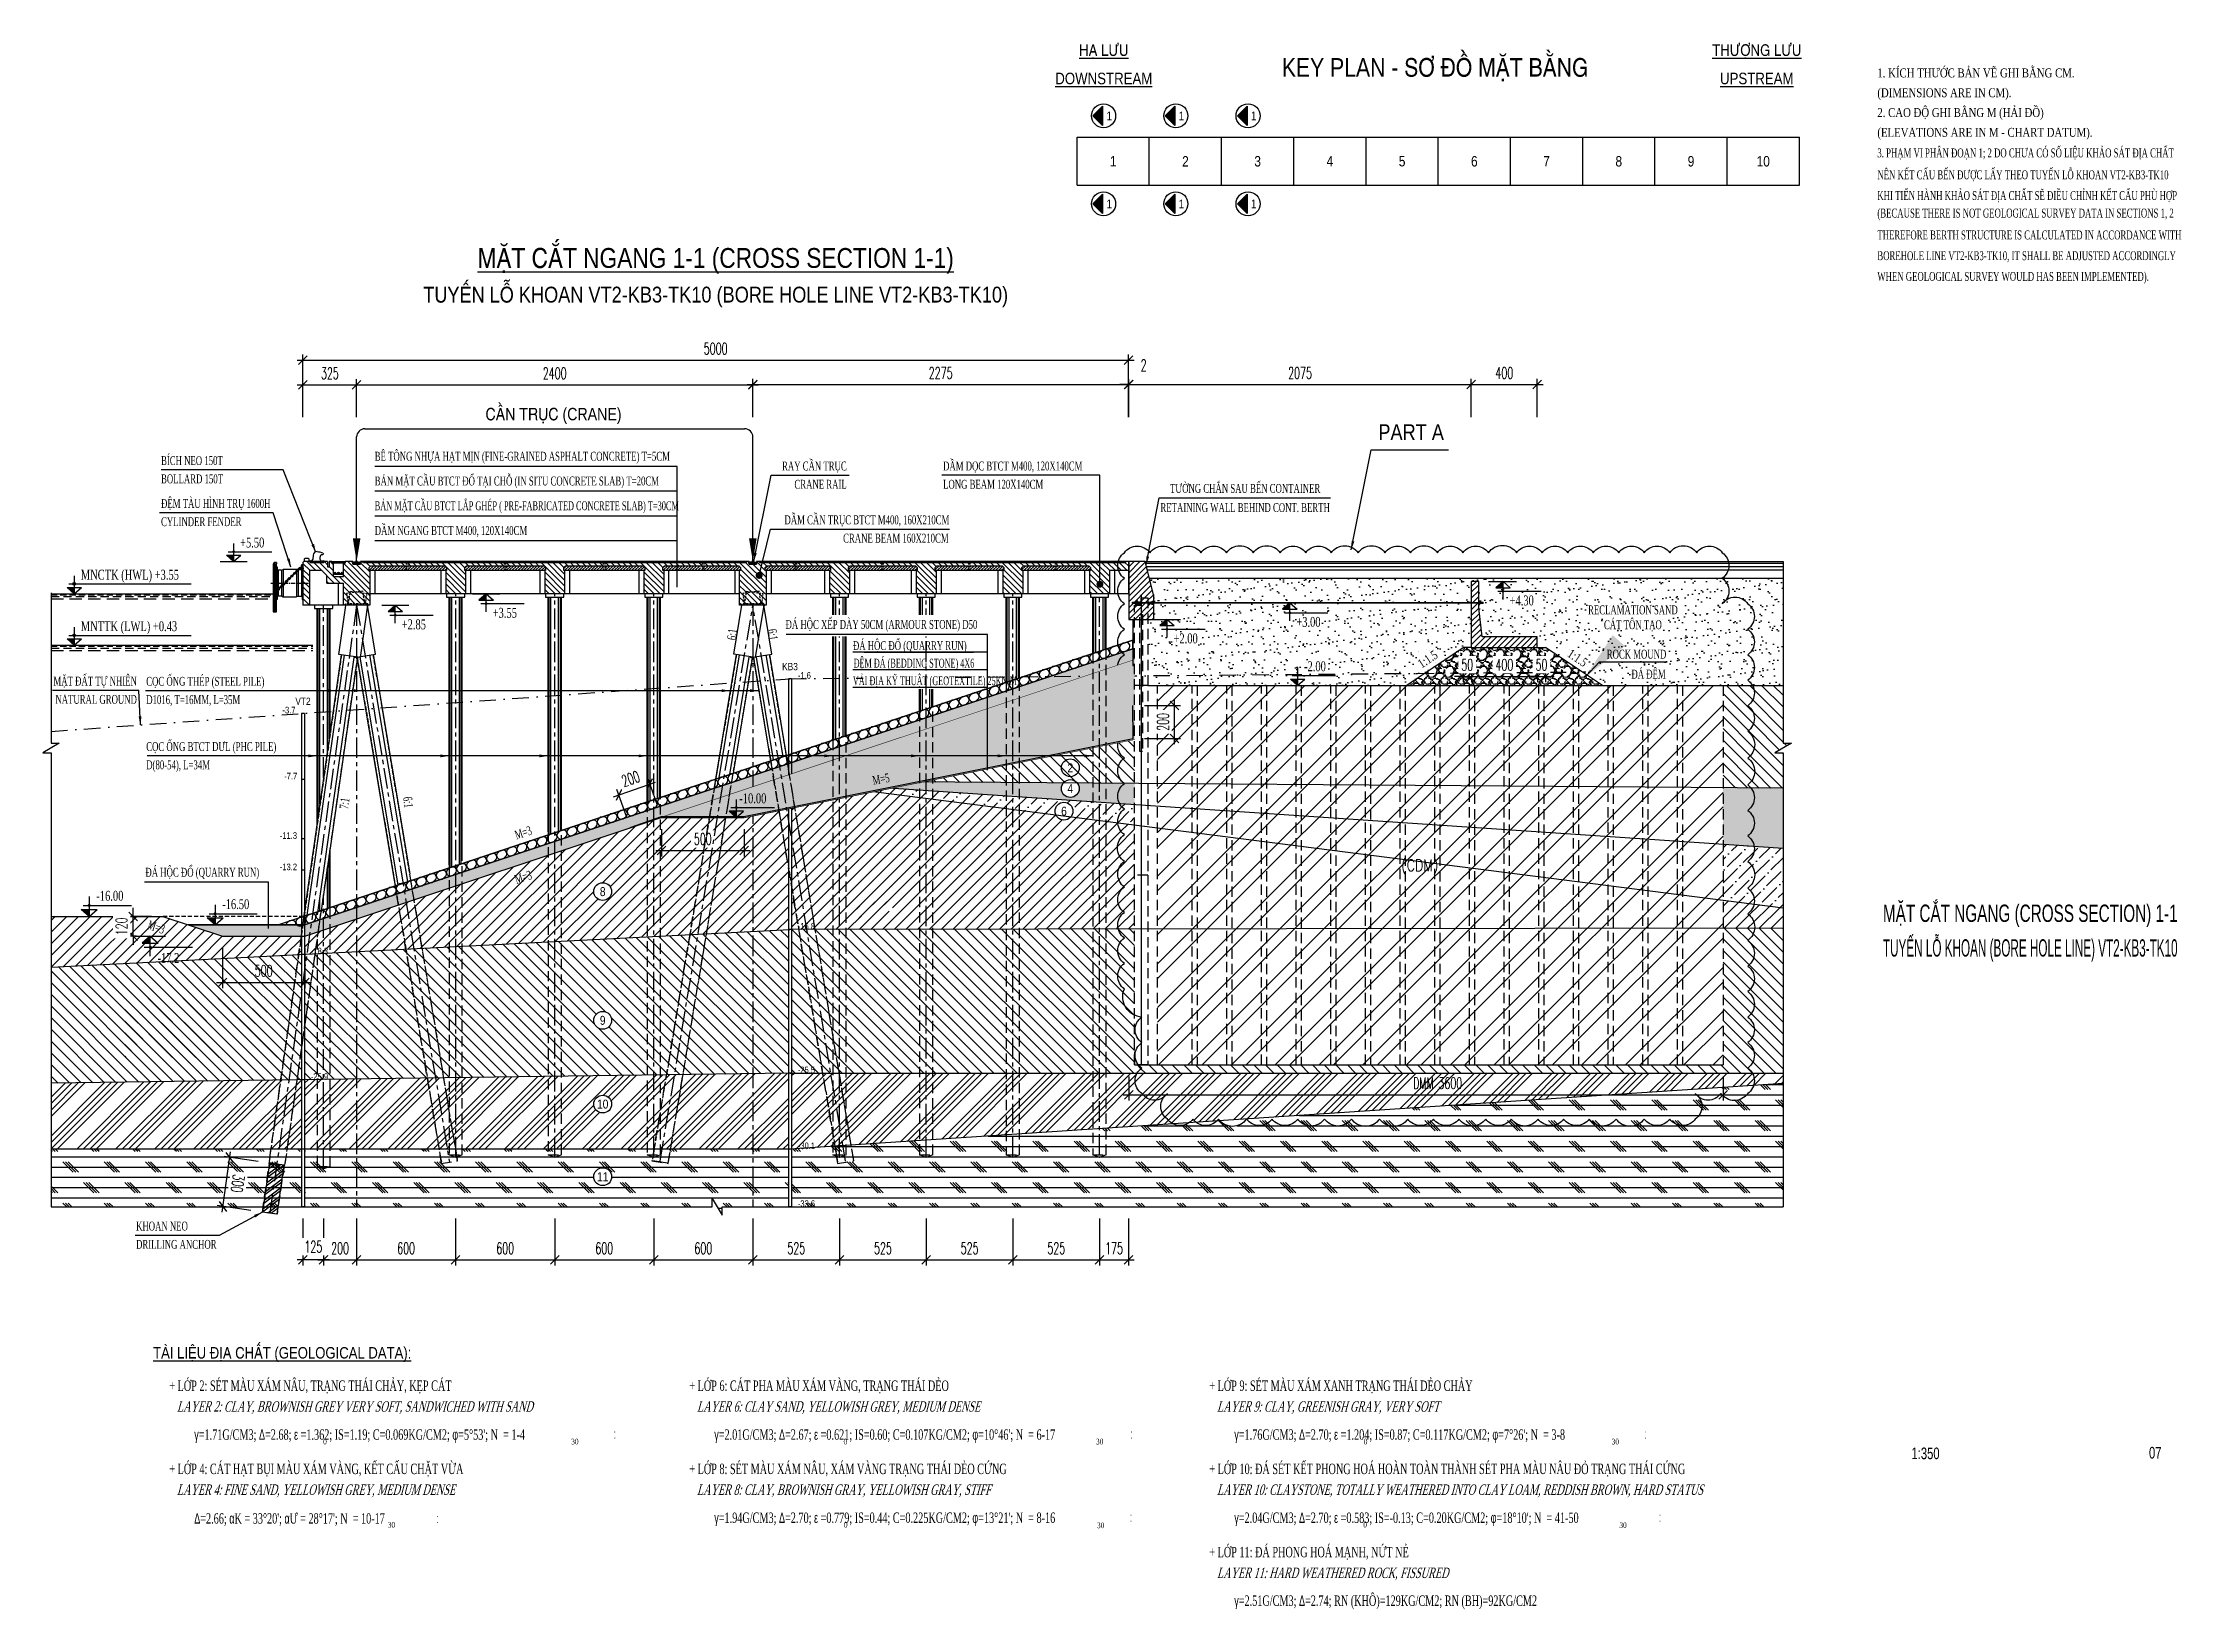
# Model space of a CAD drawing. Extents: x 9472 to 112692, y 46655 to 72187.
# Drawn here: x 9472 to 22426, y 62696 to 72187 of the extents above; entities that cross this region are included whole.
import ezdxf
from ezdxf.enums import TextEntityAlignment as Align

# ---------------------------------------------------------------- set-up
doc = ezdxf.new("R2010")
doc.units = 0
doc.header["$LTSCALE"] = 10
doc.header["$MEASUREMENT"] = 0
for name, pattern in [('CENTER', [2, 1.25, -0.25, 0.25, -0.25]), ('DASHDOT', [1, 0.5, -0.25, 0, -0.25]), ('HIDDEN', [0.375, 0.25, -0.125])]:
    doc.linetypes.add(name, pattern=pattern)
doc.layers.get('0').update_dxf_attribs({"color": 6, "linetype": 'CONTINUOUS'})
for name, color, linetype in [('Anchor wall', 6, 'CONTINUOUS'), ('Bao', 1, 'CONTINUOUS'), ('Border', 3, 'CONTINUOUS'), ('Center', 9, 'CENTER'), ('COBAN', 3, 'CONTINUOUS'), ('Da', 9, 'CONTINUOUS'), ('Dia chat', 8, 'CONTINUOUS'), ('Dim', 4, 'CONTINUOUS'), ('Hatch', 8, 'CONTINUOUS'), ('Hatch coc', 8, 'CONTINUOUS'), ('Khuat 151', 151, 'HIDDEN'), ('Khung', 1, 'CONTINUOUS'), ('Kich thuoc', 2, 'CONTINUOUS'), ('KT', 2, 'CONTINUOUS'), ('Lop dat', 171, 'CONTINUOUS'), ('Net tim', 6, 'CONTINUOUS'), ('Net vang', 8, 'CONTINUOUS'), ('P-T', 7, 'HIDDEN'), ('Pile D800', 30, 'CONTINUOUS'), ('Ray', 6, 'CONTINUOUS'), ('Text', 4, 'CONTINUOUS'), ('Tie rope', 6, 'CONTINUOUS'), ('Tim', 8, 'CENTER')]:
    doc.layers.add(name, color=color, linetype=linetype)
doc.styles.add('CMB-2', font='Vhavanb.ttf', dxfattribs={"width": 1.5, "height": 2})
doc.styles.add('Hung', font='Vharialn.ttf')
doc.styles.add('Kichthuoc', font='romans.shx', dxfattribs={"width": 0.6})
doc.styles.add('ROMANS', font='romans.shx', dxfattribs={"width": 0.8})
doc.styles.get("Standard").update_dxf_attribs({"font": 'vntimeh.shx', "width": 0.65})
doc.styles.add('Ten', font='Vharialn.ttf')
doc.styles.add('Vntimeh', font='vntimeh.shx', dxfattribs={"width": 0.75})
doc.linetypes.add('DAT_LINE', pattern='A,0.2,[2,g.shx,S=0.017,R=0,X=-0.017,Y=0],0.22', length=0.42)
doc.dimstyles.new('Dim 350', dxfattribs={"dimscale": 350, "dimtxt": 0.2, "dimasz": 0.15, "dimexe": 0.1, "dimexo": 0.2, "dimgap": 0.1, "dimtad": 1, "dimdec": 0, "dimlfac": -1, "dimzin": 0, "dimdsep": 46, "dimtxsty": 'Kichthuoc', "dimblk": 'OBLIQUE', "dimcen": 0.1, "dimdle": 0.1, "dimclrd": 2, "dimclre": 2, "dimclrt": 4, "dimadec": 0, "dimazin": 0, "dimtfac": 1, "dimtdec": 0, "dimtix": 1, "dimtmove": 2, "dimatfit": 3, "dimfxl": 1, "dimtfill": 1, "dimtolj": 1, "dimtzin": 0, "dimarcsym": 0})
doc.dimstyles.new('Dim A3-200', dxfattribs={"dimscale": 200, "dimtxt": 1.5, "dimasz": 1.5, "dimexe": 1.5, "dimexo": 2, "dimgap": 1, "dimtad": 1, "dimdec": 1, "dimdsep": 46, "dimtxsty": 'Vntimeh', "dimcen": 2.5, "dimclrd": 4, "dimclre": 4, "dimclrt": 7, "dimadec": 1, "dimazin": 2, "dimtfac": 1, "dimtdec": 1, "dimtix": 1, "dimtmove": 1, "dimatfit": 3, "dimfxl": 0.25, "dimtolj": 1, "dimtzin": 0, "dimlwd": -1, "dimlwe": -1, "dimarcsym": 0})
doc.dimstyles.new('Le 350', dxfattribs={"dimscale": 350, "dimtxt": 0.2, "dimasz": 0.15, "dimexe": 0.1, "dimexo": 0.2, "dimgap": 0.1, "dimtad": 1, "dimdec": 0, "dimzin": 0, "dimdsep": 46, "dimtxsty": 'Kichthuoc', "dimblk": 'ARCHTICK', "dimcen": 0, "dimdle": 0.1, "dimclrd": 2, "dimclre": 2, "dimclrt": 256, "dimadec": 0, "dimazin": 0, "dimtfac": 1, "dimtdec": 0, "dimtix": 1, "dimtmove": 2, "dimatfit": 3, "dimfxl": 1, "dimtolj": 1, "dimtzin": 0, "dimarcsym": 0})
pattern_1 = [(45, (-380710.8185, 18076.0106), (-1.1048543456, 1.1048543456), []), (135, (-380710.8185, 18076.0106), (-1.1048543456, -1.1048543456), [])]
pattern_2 = [(45, (-378310.8185, 18076.0106), (-1.1048543456, 1.1048543456), []), (135, (-378310.8185, 18076.0106), (-1.1048543456, -1.1048543456), [])]
pattern_3 = [(0, (14911.8338, 61018.25113), (0.15625, 0.3125), [0, -0.3125])]
pattern_4 = [(0, (0, 0), (0, 62.5), []), (135, (31.25, -31.25), (-125, -125), [88.38835, -88.38835]), (135, (46.88, -31.25), (-125, -125), [88.38835, -88.38835]), (135, (62.5, -31.25), (-125, -125), [88.38835, -88.38835])]

msp = doc.modelspace()

# ---------------------------------------------------------------- texts
at = {"layer": 'Text'}
for s, height, style, p in [('%%uh¹ l\xadu', 70, 'Ten', (15899.1, 72107.4)), ('%%uth\xadîng l\xadu', 70, 'Ten', (19854.5, 72107.4)), ('key plan - s¬ ®å mÆt b»ng', 112, 'Ten', (17906, 71981.8)), ('%%Udownstream', 70, 'Ten', (15899.1, 71935.4)), ('%%Uupstream', 70, 'Ten', (19854.5, 71935.4)), ('%%UMÆt c¾t ngang 1-1 (cross section 1-1)', 120, 'Hung', (13548.2, 70822.9)), ('tuyÕn lç khoan VT2-KB3-TK10 (BORE HOLE LINE VT2-KB3-TK10)', 96, 'Ten', (13548.2, 70612.9)), ('cÇn trôc (crane)', 75, 'Ten', (12565.8, 69899.6)), ('KB3', 44, 'Ten', (13998.2, 68385.1)), ('VT2', 44, 'Ten', (11048.2, 68175.1))]:
    msp.add_text(s, height=height, dxfattribs=dict(at, style=style)).set_placement(p, align=Align.CENTER)
for s, height, width, p in [('1. kÝch th\xadíc b¶n vÏ ghi b»ng cm.', 54, 0.8, (20584.9, 71977)), ('(dimensions are in cm).', 54, 0.8, (20584.9, 71857)), ('2. cao ®é ghi b»ng m (h¶i ®å)', 54, 0.8, (20584.9, 71737)), ('(elevations are in m - chart datum).', 54, 0.8, (20584.9, 71617)), ('3. ph¹m vi ph©n ®o¹n 1; 2 do ch\xada cã sè liÖu kh¶o s¸t ®Þa chÊt', 54, 0.65, (20584.9, 71492.4)), ('nªn kÕt cÊu bÕn ®\xadîc lÊy theo tuyÕn lç khoan vt2-kb3-tk10', 54, 0.65, (20584.9, 71359.9)), ('khi tiÕn hµnh kh¶o s¸t ®Þa chÊt sÏ ®iÒu chØnh kÕt cÊu phï hîp', 54, 0.65, (20584.9, 71234.3)), ('(because there is not geological survey data in sections 1, 2', 54, 0.65, (20584.9, 71127.8)), ('therefore berth structure is calculated in accordance with', 54, 0.65, (20584.9, 70995.4)), ('borehole line vt2-kb3-tk10, it shall be adjusted accordingly', 54, 0.65, (20584.9, 70869.7)), ('when geological survey would has been implemented).', 54, 0.65, (20584.9, 70744)), ('bÝch neo 150t', 54, 0.65, (10188.4, 69628.4)), ('bª t«ng nhùa h¹t mÞn (fine-grained asphalt concrete) t=5cm', 54, 0.65, (11482.8, 69654.6)), ('bollard 150t', 54, 0.65, (10188.4, 69517.6)), ('b¶n mÆt cÇu btct ®æ t¹i chç (in situ concrete slab) t=20cm', 54, 0.65, (11482.8, 69504.6)), ('dÇm däc btct m400, 120x140cm', 54, 0.65, (14925.8, 69595.5)), ('®Öm tµu h×nh trô 1600h', 54, 0.65, (10188.4, 69368.8)), ('long beam 120x140cm', 54, 0.65, (14925.8, 69484.7)), ('cylinder fender', 54, 0.65, (10188.4, 69258)), ('b¶n mÆt cÇu btct l¾p ghÐp ( pre-fabricated concrete slab) t=30cm', 54, 0.58, (11482.8, 69354.6)), ('+5.50', 60, 0.7, (10667.2, 69128.9)), ('dÇm ngang btct m400, 120x140cm', 54, 0.65, (11482.8, 69204.6)), ('mnctk (hwl) +3.55', 60, 0.7, (9702.4, 68933.9)), ('+4.30', 60, 0.7, (18357.2, 68777.9)), ('mnttk (lwl) +0.43', 60, 0.7, (9702.4, 68621.9)), ('+2.85', 60, 0.7, (11646.2, 68632.9)), ('+3.55', 60, 0.7, (12197.3, 68702.9)), ('+3.00', 60, 0.7, (17065.3, 68647.9)), ('+2.00', 60, 0.7, (16321.5, 68547.9)), ('cäc èng thÐp (steel pile)', 54, 0.65, (10098.7, 68290.8)), ('d1016, t=16mm, l=35m', 54, 0.65, (10098.7, 68180)), ('cäc èng btct d\xadl (phc pile)', 54, 0.65, (10098.7, 67895.7)), ('d(80-54), l=34m', 54, 0.65, (10098.7, 67784.9)), ('®¸ héc ®æ (quarry run)', 54, 0.65, (10093.7, 67133.9)), ('-16.00', 60, 0.7, (9796.5, 66988.4)), ('-16.50', 60, 0.7, (10559, 66937.9)), ('-17.2', 60, 0.7, (10167.1, 66611.7)), ('khoan neo', 54, 0.65, (10037.2, 64990.2)), ('drilling anchor', 54, 0.65, (10037.2, 64879.4)), ('+ líp 2: sÐt mµu x¸m n©u, tr¹ng th¸i ch¶y, kÑp c¸t', 63, 0.65, (10238.2, 64018.7)), ('+ líp 6: c¸t pha mµu x¸m vµng, tr¹ng th¸i dÎo', 63, 0.65, (13388.2, 64018.7)), ('+ líp 9: sÐt mµu x¸m xanh tr¹ng th¸i dÎo ch¶y', 63, 0.65, (16538.2, 64018.7)), ('.', 34.7, 0.7, (12931.6, 63767.2)), ('.', 34.7, 0.7, (12931.6, 63730.4)), ('.', 34.7, 0.7, (16061.3, 63767.2)), ('.', 34.7, 0.7, (16061.3, 63730.4)), ('.', 34.7, 0.7, (19175.4, 63767.2)), ('.', 34.7, 0.7, (19175.4, 63730.4)), ('0', 34.7, 0.7, (11170.3, 63694.2)), ('30', 34.65, 0.7, (12672.9, 63694.2)), ('0', 34.7, 0.7, (14322.4, 63694.2)), ('30', 34.65, 0.7, (15852, 63694.2)), ('0', 34.7, 0.7, (17474, 63694.2)), ('30', 34.65, 0.7, (18975.4, 63694.2)), ('+ líp 4: c¸t h¹t bôi mµu x¸m vµng, kÕt cÊu chÆt võa', 63, 0.65, (10238.2, 63514.7)), ('+ líp 8: sÐt mµu x¸m n©u, x¸m vµng tr¹ng th¸i dÎo cøng', 63, 0.65, (13388.2, 63514.7)), ('+ líp 10: ®¸ sÐt kÕt phong ho¸ hoµn toµn thµnh sÐt pha mµu n©u ®á tr¹ng th¸i cøng', 63, 0.65, (16538.2, 63514.7)), ('30', 34.65, 0.7, (11562, 63190.2)), ('.', 34.7, 0.7, (11856.6, 63255.9)), ('.', 34.7, 0.7, (11856.6, 63219.1)), ('0', 34.7, 0.7, (14324.6, 63190.2)), ('30', 34.65, 0.7, (15858.1, 63187)), ('.', 34.7, 0.7, (16058.3, 63263.2)), ('.', 34.7, 0.7, (16058.3, 63226.4)), ('0', 34.7, 0.7, (17470.6, 63191.1)), ('30', 34.65, 0.7, (19022.4, 63187.6)), ('.', 34.7, 0.7, (19263, 63263.2)), ('.', 34.7, 0.7, (19263, 63226.4)), ('+ líp 11: ®¸ phong ho¸ m¹nh, nøt nÎ', 63, 0.65, (16538.2, 63010.7))]:
    msp.add_text(s, height=height, dxfattribs=dict(at, width=width)).set_placement(p)
at = {"layer": 'Text', "style": 'Ten'}
for p in [(15932.1, 71744), (16369.6, 71744), (16807.1, 71744), (15932.1, 71210.7), (16369.6, 71210.7), (16807.1, 71210.7)]:
    msp.add_text('1', height=52.5, dxfattribs=at).set_placement(p, align=Align.MIDDLE_CENTER)
for s, height, p in [('1', 63, (15956.1, 71468.8)), ('2', 63, (16393.6, 71468.8)), ('3', 63, (16831.1, 71468.8)), ('4', 63, (17268.6, 71468.8)), ('5', 63, (17706.1, 71468.8)), ('6', 63, (18143.6, 71468.8)), ('7', 63, (18581.1, 71468.8)), ('8', 63, (19018.6, 71468.8)), ('9', 63, (19456.1, 71468.8)), ('10', 63, (19893.6, 71468.8)), ('4', 54, (15696, 67668.1)), ('6', 54, (15657.9, 67531.1)), ('8', 54, (12863.8, 67043.8)), ('9', 54, (12863.8, 66263.8)), ('10', 54, (12863.8, 65756.4)), ('11', 54, (12863.8, 65316.3))]:
    msp.add_text(s, height=height, dxfattribs=at).set_placement(p, align=Align.MIDDLE)
at = {"layer": 'Text', "width": 0.65}
for s, p in [('ray cÇn trôc', (14341.9, 69595.5)), ('crane rail', (14341.9, 69484.7)), ('dÇm cÇn trôc btct m400, 160x210cm', (14963.4, 69269.2)), ('crane beam 160x210cm', (14959.3, 69158.4)), ('mÆt ®Êt tù nhiªn', (10041.9, 68292.4)), ('natural ground', (10041.9, 68181.6))]:
    msp.add_text(s, height=54, dxfattribs=at).set_placement(p, align=Align.RIGHT)
for s, p in [('t\xadêng ch¾n sau bÕn container', (16755.4, 69459.7)), ('retaining wall behind cont. berth', (16755.4, 69343.6))]:
    msp.add_text(s, height=54, dxfattribs=at).set_placement(p, align=Align.CENTER)
for s, rotation, p in [('6:1', 82.87498, (13669.9, 68565.4)), ('6:1', 277.12502, (13863.3, 68631.7)), ('7:1', 82.87498, (11321.9, 67541.4)), ('6:1', 277.12502, (11654.4, 67615.8)), ('m=3', 18.43495, (12341.6, 67358.9)), ('m=3', 18.43495, (12341.6, 67089.3))]:
    msp.add_text(s, height=54, rotation=rotation, dxfattribs=at).set_placement(p)
at = {"layer": 'Text', "style": 'Ten'}
for s, height, p in [('-1.6', 40, (14045.7, 68333.4)), ('-3.7', 40, (10923.9, 68123.4)), ('-7.7', 40, (10934.3, 67723.4)), ('-7.8', 40, (14045.7, 67713.4)), ('-11.3', 40, (10907.7, 67363.4)), ('-13.2', 40, (10907.7, 67173.4)), ('-16.8', 40, (14045.7, 66813.4)), ('-18.3', 40, (11095.7, 66663.4)), ('-25.9', 40, (11095.7, 65903.4)), ('-25.5', 40, (14045.7, 65943.4)), ('-30.1', 40, (14045.7, 65483.4)), ('-33.6', 40, (14045.7, 65133.4)), ('%%uTµi liÖu ®Þa chÊt (geological data):', 69.3, (10140.3, 64214.8))]:
    msp.add_text(s, height=height, dxfattribs=at).set_placement(p)
at = {"layer": 'Text', "style": 'CMB-2'}
for s, width, p, p2 in [('MÆt c¾t ngang (cross section) 1-1', 0.663152, (20618.7, 66860.1), (22403.7, 66860.1)), ('TuyÕn lç khoan (bore hole line) VT2-KB3-TK10', 0.529926, (20618.7, 66650.1), (22403.7, 66650.1))]:
    msp.add_text(s, height=105, dxfattribs=dict(at, width=width)).set_placement(p, p2, align=Align.FIT)
at = {"layer": 'Text', "width": 0.65}
msp.add_text('m=3', height=54, rotation=341.56505, dxfattribs=at).set_placement((10151.1, 66802.9), align=Align.CENTER)
at = {"layer": 'Text', "oblique": 15, "width": 0.65}
for s, p in [('   layer 2: clay, brownish grey very soft, sandwiched with sand', (10238.2, 63892.7)), ('   layer 6: clay sand, yellowish grey, medium dense', (13388.2, 63892.7)), ('   layer 9: clay, greenish gray, very soft', (16538.2, 63892.7)), ('   layer 4: fine sand, yellowish grey, medium dense', (10238.2, 63388.7)), ('   layer 8: clay, brownish gray, yellowish gray, stiff', (13388.2, 63388.7)), ('   layer 10: claystone, totally weathered into clay loam, reddish brown, hard status', (16538.2, 63388.7)), ('   layer 11: hard weathered rock, fissured', (16538.2, 62884.7))]:
    msp.add_text(s, height=63, dxfattribs=at).set_placement(p)
at = {"layer": 'Text', "style": 'Ten', "width": 0.85}
for s, p in [('1:350', (20876.7, 63605.1)), ('07', (22268.2, 63609))]:
    msp.add_text(s, height=70, dxfattribs=at).set_placement(p, align=Align.CENTER)
at = {"layer": 'Text', "char_height": 63, "width": 13860, "attachment_point": 7}
for s, insert in [("{\\Fgreeks.shx|c1;g}=1.71g/cm3; {\\Fgreeks.shx|c0;D}=2.68; {\\Fgreeks.shx|c1;e} =1.362; iS=1.19; C=0.069kg/cm2; {\\Fgreeks.shx|c1;f}=5°53'; n  = 1-4", (10389.4, 63703.7)), ("{\\Fgreeks|c0;g}=2.01g/cm3; {\\Fgreeks|c0;D}=2.67; {\\Fgreeks|c0;e} =0.621; iS=0.60; C=0.107kg/cm2; {\\Fgreeks|c0;f}=10°46'; n  = 6-17", (13539.4, 63703.7)), ("{\\Fgreeks.shx|c1;g}=1.76g/cm3; {\\Fgreeks.shx|c0;D}=2.70; {\\Fgreeks.shx|c1;e} =1.204; iS=0.87; C=0.117kg/cm2; {\\Fgreeks.shx|c1;f}=7°26'; n  = 3-8", (16689.4, 63703.7)), ("{\\Fgreeks|c0;D}=2.66; {\\fSymbol|b0|i0|c2|p18;a}K = 33%%D20'; {\\fSymbol|b0|i0|c2|p18;a}¦ = 28%%D17'; n  = 10-17", (10389.4, 63199.7)), ("{\\Fgreeks|c0;g}=1.94g/cm3; {\\Fgreeks|c0;D}=2.70; {\\Fgreeks|c0;e} =0.779; iS=0.44; C=0.225kg/cm2; {\\Fgreeks|c0;f}=13°21'; n  = 8-16", (13539.4, 63199.7)), ("{\\Fgreeks|c0;g}=2.04g/cm3; {\\Fgreeks|c0;D}=2.70; {\\Fgreeks|c0;e} =0.583; iS=-0.13; C=0.20kg/cm2; {\\Fgreeks|c0;f}=18°10'; n  = 41-50", (16689.4, 63199.7)), ('{\\Fgreeks.shx|c1;g}=2.51g/cm3; {\\Fgreeks.shx|c0;D}=2.74; rN (KH¤)=129kg/cm2; rN (BH)=92kg/cm2', (16689.4, 62695.7))]:
    msp.add_mtext(s, dxfattribs=dict(at, insert=insert))

# ---------------------------------------------------------------- blocks, each defined once
blk = doc.blocks.new('_Oblique')
at = {"color": 0, "linetype": 'ByBlock', "lineweight": -2}
blk.add_line((-0.5, -0.5), (0.5, 0.5), dxfattribs=at)
blk = doc.blocks.new('*D123')
at = {"layer": 'Kich thuoc', "color": 2, "lineweight": -2}
for p, q in [((12573, 65063), (12573, 64778)), ((13173, 65063), (13173, 64778)), ((12538, 64813), (13208, 64813))]:
    blk.add_line(p, q, dxfattribs=at)
at = {"layer": 'Kich thuoc', "color": 2, "lineweight": -2, "xscale": 52.5, "yscale": 52.5, "zscale": 52.5, "rotation": 180}
blk.add_blockref('_Oblique', (12573, 64813), dxfattribs=at)
at = {"layer": 'Kich thuoc', "color": 2, "lineweight": -2, "xscale": 52.5, "yscale": 52.5, "zscale": 52.5}
blk.add_blockref('_Oblique', (13173, 64813), dxfattribs=at)
at = {"layer": 'Kich thuoc', "color": 4, "insert": (12873, 64883), "char_height": 70, "attachment_point": 5, "style": 'Kichthuoc', "bg_fill": 3, "box_fill_scale": 1.25, "bg_fill_color": 9, "bg_fill_true_color": 13158600, "bg_fill_transparency": 11732736}
blk.add_mtext('\\A1;600', dxfattribs=at)
blk = doc.blocks.new('*D124')
at = {"layer": 'Kich thuoc', "color": 2, "lineweight": -2}
for p, q in [((10558, 65102), (10610, 65468)), ((10776, 65409), (10570, 65438)), ((10733, 65112), (10528, 65141))]:
    blk.add_line(p, q, dxfattribs=at)
at = {"layer": 'Kich thuoc', "color": 2, "lineweight": -2, "xscale": 52.5, "yscale": 52.5, "zscale": 52.5}
for p, rotation in [((10605, 65433), 81.86989779211655), ((10563, 65136), 261.8698977921166)]:
    blk.add_blockref('_Oblique', p, dxfattribs=dict(at, rotation=rotation))
at = {"layer": 'Kich thuoc', "color": 4, "insert": (10653, 65275), "char_height": 70, "attachment_point": 5, "rotation": 261.8699, "style": 'Kichthuoc', "bg_fill": 3, "box_fill_scale": 1.25, "bg_fill_color": 9, "bg_fill_true_color": 13158600, "bg_fill_transparency": 4059152}
blk.add_mtext('\\A1;300', dxfattribs=at)
blk = doc.blocks.new('*D125')
at = {"layer": 'Kich thuoc', "color": 2, "lineweight": -2}
for p, q in [((10560, 66703), (10560, 66459)), ((11060, 66703), (11060, 66459)), ((10525, 66494), (11095, 66494))]:
    blk.add_line(p, q, dxfattribs=at)
at = {"layer": 'Kich thuoc', "color": 2, "lineweight": -2, "xscale": 52.5, "yscale": 52.5, "zscale": 52.5, "rotation": 180}
blk.add_blockref('_Oblique', (10560, 66494), dxfattribs=at)
at = {"layer": 'Kich thuoc', "color": 2, "lineweight": -2, "xscale": 52.5, "yscale": 52.5, "zscale": 52.5}
blk.add_blockref('_Oblique', (11060, 66494), dxfattribs=at)
at = {"layer": 'Kich thuoc', "color": 4, "insert": (10810, 66564), "char_height": 70, "attachment_point": 5, "style": 'Kichthuoc', "bg_fill": 3, "box_fill_scale": 1.25, "bg_fill_color": 9, "bg_fill_true_color": 13158600, "bg_fill_transparency": 4037312}
blk.add_mtext('\\A1;500', dxfattribs=at)
blk = doc.blocks.new('*D126')
at = {"layer": 'Hatch', "color": 2, "lineweight": -2}
for p, q in [((10130, 66893), (9984, 66893)), ((10019, 66893), (10019, 66946)), ((10019, 66773), (10019, 66893)), ((10040, 66773), (9984, 66773)), ((10019, 66773), (10019, 66721))]:
    blk.add_line(p, q, dxfattribs=at)
at = {"layer": 'Hatch', "color": 2, "lineweight": -2, "xscale": 52.5, "yscale": 52.5, "zscale": 52.5}
for p, rotation in [((10019, 66893), 270), ((10019, 66773), 90)]:
    blk.add_blockref('_Oblique', p, dxfattribs=dict(at, rotation=rotation))
at = {"layer": 'Hatch', "color": 4, "insert": (9949, 66833), "char_height": 70, "attachment_point": 5, "rotation": 90, "style": 'Kichthuoc', "bg_fill": 3, "box_fill_scale": 1.25, "bg_fill_color": 9, "bg_fill_true_color": 13158600, "bg_fill_transparency": 3657728}
blk.add_mtext('\\A1;120', dxfattribs=at)
blk = doc.blocks.new('*D127')
at = {"layer": 'Kich thuoc', "color": 2, "lineweight": -2}
for p, q in [((11373, 65063), (11373, 64778)), ((11973, 65063), (11973, 64778)), ((11338, 64813), (12008, 64813))]:
    blk.add_line(p, q, dxfattribs=at)
at = {"layer": 'Kich thuoc', "color": 2, "lineweight": -2, "xscale": 52.5, "yscale": 52.5, "zscale": 52.5, "rotation": 180}
blk.add_blockref('_Oblique', (11373, 64813), dxfattribs=at)
at = {"layer": 'Kich thuoc', "color": 2, "lineweight": -2, "xscale": 52.5, "yscale": 52.5, "zscale": 52.5}
blk.add_blockref('_Oblique', (11973, 64813), dxfattribs=at)
at = {"layer": 'Kich thuoc', "color": 4, "insert": (11673, 64883), "char_height": 70, "attachment_point": 5, "style": 'Kichthuoc', "bg_fill": 3, "box_fill_scale": 1.25, "bg_fill_color": 9, "bg_fill_true_color": 13158600, "bg_fill_transparency": 638131}
blk.add_mtext('\\A1;600', dxfattribs=at)
blk = doc.blocks.new('*D128')
at = {"layer": 'Kich thuoc', "color": 2, "lineweight": -2}
for p, q in [((11173, 65063), (11173, 64778)), ((11373, 65063), (11373, 64778)), ((11138, 64813), (11408, 64813))]:
    blk.add_line(p, q, dxfattribs=at)
at = {"layer": 'Kich thuoc', "color": 2, "lineweight": -2, "xscale": 52.5, "yscale": 52.5, "zscale": 52.5, "rotation": 180}
blk.add_blockref('_Oblique', (11173, 64813), dxfattribs=at)
at = {"layer": 'Kich thuoc', "color": 2, "lineweight": -2, "xscale": 52.5, "yscale": 52.5, "zscale": 52.5}
blk.add_blockref('_Oblique', (11373, 64813), dxfattribs=at)
at = {"layer": 'Kich thuoc', "color": 4, "insert": (11273, 64883), "char_height": 70, "attachment_point": 5, "style": 'Kichthuoc', "bg_fill": 3, "box_fill_scale": 1.25, "bg_fill_color": 9, "bg_fill_true_color": 13158600, "bg_fill_transparency": 5603036}
blk.add_mtext('\\A1;200', dxfattribs=at)
blk = doc.blocks.new('*D129')
at = {"layer": 'Kich thuoc', "color": 2, "lineweight": -2}
for p, q in [((11973, 65063), (11973, 64778)), ((12573, 65063), (12573, 64778)), ((11938, 64813), (12608, 64813))]:
    blk.add_line(p, q, dxfattribs=at)
at = {"layer": 'Kich thuoc', "color": 2, "lineweight": -2, "xscale": 52.5, "yscale": 52.5, "zscale": 52.5, "rotation": 180}
blk.add_blockref('_Oblique', (11973, 64813), dxfattribs=at)
at = {"layer": 'Kich thuoc', "color": 2, "lineweight": -2, "xscale": 52.5, "yscale": 52.5, "zscale": 52.5}
blk.add_blockref('_Oblique', (12573, 64813), dxfattribs=at)
at = {"layer": 'Kich thuoc', "color": 4, "insert": (12273, 64883), "char_height": 70, "attachment_point": 5, "style": 'Kichthuoc', "bg_fill": 3, "box_fill_scale": 1.25, "bg_fill_color": 9, "bg_fill_true_color": 13158600, "bg_fill_transparency": 5603052}
blk.add_mtext('\\A1;600', dxfattribs=at)
blk = doc.blocks.new('*D130')
at = {"layer": 'Kich thuoc', "color": 2, "lineweight": -2}
for p, q in [((15873, 65063), (15873, 64778)), ((16048, 65063), (16048, 64778)), ((15838, 64813), (16083, 64813))]:
    blk.add_line(p, q, dxfattribs=at)
at = {"layer": 'Kich thuoc', "color": 2, "lineweight": -2, "xscale": 52.5, "yscale": 52.5, "zscale": 52.5, "rotation": 180}
blk.add_blockref('_Oblique', (15873, 64813), dxfattribs=at)
at = {"layer": 'Kich thuoc', "color": 2, "lineweight": -2, "xscale": 52.5, "yscale": 52.5, "zscale": 52.5}
blk.add_blockref('_Oblique', (16048, 64813), dxfattribs=at)
at = {"layer": 'Kich thuoc', "color": 4, "insert": (15961, 64883), "char_height": 70, "attachment_point": 5, "style": 'Kichthuoc', "bg_fill": 3, "box_fill_scale": 1.25, "bg_fill_color": 9, "bg_fill_true_color": 13158600, "bg_fill_transparency": 5603052}
blk.add_mtext('\\A1;175', dxfattribs=at)
blk = doc.blocks.new('*D131')
at = {"layer": 'Kich thuoc', "color": 2, "lineweight": -2}
for p, q in [((13773, 65063), (13773, 64778)), ((14298, 65063), (14298, 64778)), ((13738, 64813), (14333, 64813))]:
    blk.add_line(p, q, dxfattribs=at)
at = {"layer": 'Kich thuoc', "color": 2, "lineweight": -2, "xscale": 52.5, "yscale": 52.5, "zscale": 52.5, "rotation": 180}
blk.add_blockref('_Oblique', (13773, 64813), dxfattribs=at)
at = {"layer": 'Kich thuoc', "color": 2, "lineweight": -2, "xscale": 52.5, "yscale": 52.5, "zscale": 52.5}
blk.add_blockref('_Oblique', (14298, 64813), dxfattribs=at)
at = {"layer": 'Kich thuoc', "color": 4, "insert": (14036, 64883), "char_height": 70, "attachment_point": 5, "style": 'Kichthuoc', "bg_fill": 3, "box_fill_scale": 1.25, "bg_fill_color": 9, "bg_fill_true_color": 13158600, "bg_fill_transparency": 11732736}
blk.add_mtext('\\A1;525', dxfattribs=at)
blk = doc.blocks.new('*D132')
at = {"layer": 'Kich thuoc', "color": 2, "lineweight": -2}
for p, q in [((13173, 65063), (13173, 64778)), ((13773, 65063), (13773, 64778)), ((13138, 64813), (13808, 64813))]:
    blk.add_line(p, q, dxfattribs=at)
at = {"layer": 'Kich thuoc', "color": 2, "lineweight": -2, "xscale": 52.5, "yscale": 52.5, "zscale": 52.5, "rotation": 180}
blk.add_blockref('_Oblique', (13173, 64813), dxfattribs=at)
at = {"layer": 'Kich thuoc', "color": 2, "lineweight": -2, "xscale": 52.5, "yscale": 52.5, "zscale": 52.5}
blk.add_blockref('_Oblique', (13773, 64813), dxfattribs=at)
at = {"layer": 'Kich thuoc', "color": 4, "insert": (13473, 64883), "char_height": 70, "attachment_point": 5, "style": 'Kichthuoc', "bg_fill": 3, "box_fill_scale": 1.25, "bg_fill_color": 9, "bg_fill_true_color": 13158600, "bg_fill_transparency": 11732736}
blk.add_mtext('\\A1;600', dxfattribs=at)
blk = doc.blocks.new('*D133')
at = {"layer": 'Kich thuoc', "color": 2, "lineweight": -2}
for p, q in [((14823, 65063), (14823, 64778)), ((15348, 65063), (15348, 64778)), ((14788, 64813), (15383, 64813))]:
    blk.add_line(p, q, dxfattribs=at)
at = {"layer": 'Kich thuoc', "color": 2, "lineweight": -2, "xscale": 52.5, "yscale": 52.5, "zscale": 52.5, "rotation": 180}
blk.add_blockref('_Oblique', (14823, 64813), dxfattribs=at)
at = {"layer": 'Kich thuoc', "color": 2, "lineweight": -2, "xscale": 52.5, "yscale": 52.5, "zscale": 52.5}
blk.add_blockref('_Oblique', (15348, 64813), dxfattribs=at)
at = {"layer": 'Kich thuoc', "color": 4, "insert": (15086, 64883), "char_height": 70, "attachment_point": 5, "style": 'Kichthuoc', "bg_fill": 3, "box_fill_scale": 1.25, "bg_fill_color": 9, "bg_fill_true_color": 13158600, "bg_fill_transparency": 5603036}
blk.add_mtext('\\A1;525', dxfattribs=at)
blk = doc.blocks.new('*D134')
at = {"layer": 'Kich thuoc', "color": 2, "lineweight": -2}
for p, q in [((14298, 65063), (14298, 64778)), ((14823, 65063), (14823, 64778)), ((14263, 64813), (14858, 64813))]:
    blk.add_line(p, q, dxfattribs=at)
at = {"layer": 'Kich thuoc', "color": 2, "lineweight": -2, "xscale": 52.5, "yscale": 52.5, "zscale": 52.5, "rotation": 180}
blk.add_blockref('_Oblique', (14298, 64813), dxfattribs=at)
at = {"layer": 'Kich thuoc', "color": 2, "lineweight": -2, "xscale": 52.5, "yscale": 52.5, "zscale": 52.5}
blk.add_blockref('_Oblique', (14823, 64813), dxfattribs=at)
at = {"layer": 'Kich thuoc', "color": 4, "insert": (14561, 64883), "char_height": 70, "attachment_point": 5, "style": 'Kichthuoc', "bg_fill": 3, "box_fill_scale": 1.25, "bg_fill_color": 9, "bg_fill_true_color": 13158600, "bg_fill_transparency": 4067392}
blk.add_mtext('\\A1;525', dxfattribs=at)
blk = doc.blocks.new('*D135')
at = {"layer": 'Kich thuoc', "color": 2, "lineweight": -2}
for p, q in [((15348, 65063), (15348, 64778)), ((15873, 65063), (15873, 64778)), ((15313, 64813), (15908, 64813))]:
    blk.add_line(p, q, dxfattribs=at)
at = {"layer": 'Kich thuoc', "color": 2, "lineweight": -2, "xscale": 52.5, "yscale": 52.5, "zscale": 52.5, "rotation": 180}
blk.add_blockref('_Oblique', (15348, 64813), dxfattribs=at)
at = {"layer": 'Kich thuoc', "color": 2, "lineweight": -2, "xscale": 52.5, "yscale": 52.5, "zscale": 52.5}
blk.add_blockref('_Oblique', (15873, 64813), dxfattribs=at)
at = {"layer": 'Kich thuoc', "color": 4, "insert": (15611, 64883), "char_height": 70, "attachment_point": 5, "style": 'Kichthuoc', "bg_fill": 3, "box_fill_scale": 1.25, "bg_fill_color": 9, "bg_fill_true_color": 13158600, "bg_fill_transparency": 4063456}
blk.add_mtext('\\A1;525', dxfattribs=at)
blk = doc.blocks.new('_ArchTick')
at = {"color": 0, "linetype": 'ByBlock', "const_width": 0.15}
blk.add_lwpolyline([(-0.5, -0.5), (0.5, 0.5)], dxfattribs=at)
blk = doc.blocks.new('*D136')
at = {"layer": 'Kich thuoc', "color": 2, "lineweight": -2}
for p, q in [((11013, 70264), (16083, 70264)), ((11048, 69918), (11048, 70299)), ((16048, 69918), (16048, 70299))]:
    blk.add_line(p, q, dxfattribs=at)
at = {"layer": 'Kich thuoc', "color": 2, "lineweight": -2, "xscale": 52.5, "yscale": 52.5, "zscale": 52.5, "rotation": 180}
blk.add_blockref('_Oblique', (11048, 70264), dxfattribs=at)
at = {"layer": 'Kich thuoc', "color": 2, "lineweight": -2, "xscale": 52.5, "yscale": 52.5, "zscale": 52.5}
blk.add_blockref('_Oblique', (16048, 70264), dxfattribs=at)
at = {"layer": 'Kich thuoc', "color": 4, "insert": (13548, 70334), "char_height": 70, "attachment_point": 5, "style": 'Kichthuoc', "bg_fill": 3, "box_fill_scale": 1.25, "bg_fill_color": 9, "bg_fill_true_color": 13158600, "bg_fill_transparency": 637779}
blk.add_mtext('\\A1;5000', dxfattribs=at)
blk = doc.blocks.new('*D137')
at = {"layer": 'Kich thuoc', "color": 2, "lineweight": -2}
for p, q in [((11338, 70114), (13808, 70114)), ((11373, 69918), (11373, 70149)), ((13773, 69918), (13773, 70149))]:
    blk.add_line(p, q, dxfattribs=at)
at = {"layer": 'Kich thuoc', "color": 2, "lineweight": -2, "xscale": 52.5, "yscale": 52.5, "zscale": 52.5, "rotation": 180}
blk.add_blockref('_Oblique', (11373, 70114), dxfattribs=at)
at = {"layer": 'Kich thuoc', "color": 2, "lineweight": -2, "xscale": 52.5, "yscale": 52.5, "zscale": 52.5}
blk.add_blockref('_Oblique', (13773, 70114), dxfattribs=at)
at = {"layer": 'Kich thuoc', "color": 4, "insert": (12573, 70184), "char_height": 70, "attachment_point": 5, "style": 'Kichthuoc', "bg_fill": 3, "box_fill_scale": 1.25, "bg_fill_color": 9, "bg_fill_true_color": 13158600, "bg_fill_transparency": 5603552}
blk.add_mtext('\\A1;2400', dxfattribs=at)
blk = doc.blocks.new('Ray A120')
at = {"layer": 'Ray'}
for p, q in [((-110, 9), (-110, 0)), ((-110, 0), (110, 0)), ((-105, 15), (-60, 20)), ((-60, 93), (-60, 62)), ((-60, 20), (-42, 27)), ((-56, 56), (-43, 52)), ((-36, 42), (-36, 37)), ((36, 42), (36, 37)), ((42, 27), (60, 20)), ((56, 56), (43, 52)), ((60, 93), (60, 62)), ((60, 20), (105, 15)), ((110, 0), (110, 9))]:
    blk.add_line(p, q, dxfattribs=at)
blk.add_lwpolyline([(51, 103, 0.0424492), (-51, 103)], format="xyb", dxfattribs=at)
for centre, radius, start, end in [((-104, 9), 6, 96.84277, 180), ((-50, 93), 10, 94.8614, 180), ((-54, 62), 6, 180, 251.56505), ((-46, 42), 10, 0, 71.56505), ((-46, 37), 10, 292.61986, 0), ((46, 42), 10, 108.43495, 180), ((46, 37), 10, 180, 247.38014), ((50, 93), 10, 0, 85.1386), ((54, 62), 6, 288.43495, 0), ((104, 9), 6, 0, 83.15723)]:
    blk.add_arc(centre, radius, start, end, dxfattribs=at)
blk = doc.blocks.new('*D138')
at = {"layer": 'Kich thuoc', "color": 2, "lineweight": -2}
for p, q in [((11013, 70114), (11408, 70114)), ((11048, 69918), (11048, 70149)), ((11373, 69918), (11373, 70149))]:
    blk.add_line(p, q, dxfattribs=at)
at = {"layer": 'Kich thuoc', "color": 2, "lineweight": -2, "xscale": 52.5, "yscale": 52.5, "zscale": 52.5, "rotation": 180}
blk.add_blockref('_Oblique', (11048, 70114), dxfattribs=at)
at = {"layer": 'Kich thuoc', "color": 2, "lineweight": -2, "xscale": 52.5, "yscale": 52.5, "zscale": 52.5}
blk.add_blockref('_Oblique', (11373, 70114), dxfattribs=at)
at = {"layer": 'Kich thuoc', "color": 4, "insert": (11211, 70184), "char_height": 70, "attachment_point": 5, "style": 'Kichthuoc', "bg_fill": 3, "box_fill_scale": 1.25, "bg_fill_color": 9, "bg_fill_true_color": 13158600, "bg_fill_transparency": 637940}
blk.add_mtext('\\A1;325', dxfattribs=at)
blk = doc.blocks.new('*D139')
at = {"layer": 'Kich thuoc', "color": 2, "lineweight": -2}
for p, q in [((13738, 70116), (16083, 70116)), ((13773, 69918), (13773, 70151)), ((16048, 69918), (16048, 70151))]:
    blk.add_line(p, q, dxfattribs=at)
at = {"layer": 'Kich thuoc', "color": 2, "lineweight": -2, "xscale": 52.5, "yscale": 52.5, "zscale": 52.5, "rotation": 180}
blk.add_blockref('_Oblique', (13773, 70116), dxfattribs=at)
at = {"layer": 'Kich thuoc', "color": 2, "lineweight": -2, "xscale": 52.5, "yscale": 52.5, "zscale": 52.5}
blk.add_blockref('_Oblique', (16048, 70116), dxfattribs=at)
at = {"layer": 'Kich thuoc', "color": 4, "insert": (14911, 70186), "char_height": 70, "attachment_point": 5, "style": 'Kichthuoc', "bg_fill": 3, "box_fill_scale": 1.25, "bg_fill_color": 9, "bg_fill_true_color": 13158600, "bg_fill_transparency": 4124832}
blk.add_mtext('\\A1;2275', dxfattribs=at)
blk = doc.blocks.new('ch')
at = {"color": 0}
for p, q in [((1879308, 222653), (1879308, 222563)), ((1879308, 222653), (1879311, 222653)), ((1879308, 222563), (1879558, 222563)), ((1879318, 222647), (1879323, 222583)), ((1879334, 222572), (1879532, 222572)), ((1879548, 222647), (1879543, 222583)), ((1879558, 222653), (1879555, 222653)), ((1879558, 222653), (1879558, 222563))]:
    blk.add_line(p, q, dxfattribs=at)
for centre, radius, start, end in [((1879311, 222646), 7, 5, 90), ((1879334, 222583), 11, 185, 270), ((1879532, 222583), 11, 270, 355), ((1879555, 222646), 7, 90, 175)]:
    blk.add_arc(centre, radius, start, end, dxfattribs=at)
blk = doc.blocks.new('*D158')
at = {"color": 2, "lineweight": -2}
for p, q in [((17596, 107288), (17543, 107288)), ((17596, 107346), (17596, 107253)), ((17596, 107288), (17646, 107288)), ((17646, 107346), (17646, 107253)), ((17646, 107288), (17698, 107288))]:
    blk.add_line(p, q, dxfattribs=at)
at = {"color": 2, "lineweight": -2, "xscale": 52.5, "yscale": 52.5, "zscale": 52.5}
blk.add_blockref('_Oblique', (17596, 107288), dxfattribs=at)
at = {"color": 2, "lineweight": -2, "xscale": 52.5, "yscale": 52.5, "zscale": 52.5, "rotation": 180}
blk.add_blockref('_Oblique', (17646, 107288), dxfattribs=at)
at = {"color": 4, "insert": (17621, 107358), "char_height": 70, "attachment_point": 5, "style": 'Kichthuoc', "bg_fill": 3, "box_fill_scale": 1.25, "bg_fill_color": 9, "bg_fill_true_color": 13158600, "bg_fill_transparency": 3955916}
blk.add_mtext('\\A1;50', dxfattribs=at)
blk = doc.blocks.new('*D159')
at = {"color": 2, "lineweight": -2}
for p, q in [((17611, 107288), (18081, 107288)), ((17646, 107346), (17646, 107253)), ((18046, 107346), (18046, 107253))]:
    blk.add_line(p, q, dxfattribs=at)
at = {"color": 2, "lineweight": -2, "xscale": 52.5, "yscale": 52.5, "zscale": 52.5, "rotation": 180}
blk.add_blockref('_Oblique', (17646, 107288), dxfattribs=at)
at = {"color": 2, "lineweight": -2, "xscale": 52.5, "yscale": 52.5, "zscale": 52.5}
blk.add_blockref('_Oblique', (18046, 107288), dxfattribs=at)
at = {"color": 4, "insert": (17846, 107358), "char_height": 70, "attachment_point": 5, "style": 'Kichthuoc', "bg_fill": 3, "box_fill_scale": 1.25, "bg_fill_color": 9, "bg_fill_true_color": 13158600, "bg_fill_transparency": 15822336}
blk.add_mtext('\\A1;400', dxfattribs=at)
blk = doc.blocks.new('*D160')
at = {"color": 2, "lineweight": -2}
for p, q in [((18046, 107288), (17993, 107288)), ((18046, 107346), (18046, 107253)), ((18046, 107288), (18096, 107288)), ((18096, 107346), (18096, 107253)), ((18096, 107288), (18148, 107288))]:
    blk.add_line(p, q, dxfattribs=at)
at = {"color": 2, "lineweight": -2, "xscale": 52.5, "yscale": 52.5, "zscale": 52.5}
blk.add_blockref('_Oblique', (18046, 107288), dxfattribs=at)
at = {"color": 2, "lineweight": -2, "xscale": 52.5, "yscale": 52.5, "zscale": 52.5, "rotation": 180}
blk.add_blockref('_Oblique', (18096, 107288), dxfattribs=at)
at = {"color": 4, "insert": (18071, 107358), "char_height": 70, "attachment_point": 5, "style": 'Kichthuoc', "bg_fill": 3, "box_fill_scale": 1.25, "bg_fill_color": 9, "bg_fill_true_color": 13158600, "bg_fill_transparency": 7194000}
blk.add_mtext('\\A1;50', dxfattribs=at)
blk = doc.blocks.new('*D161')
at = {"layer": 'Kich thuoc', "color": 2, "lineweight": -2}
for p, q in [((15571, 104864), (15571, 104718)), ((19171, 104864), (19171, 104718)), ((15536, 104753), (19206, 104753))]:
    blk.add_line(p, q, dxfattribs=at)
at = {"layer": 'Kich thuoc', "color": 2, "lineweight": -2, "xscale": 52.5, "yscale": 52.5, "zscale": 52.5, "rotation": 180}
blk.add_blockref('_Oblique', (15571, 104753), dxfattribs=at)
at = {"layer": 'Kich thuoc', "color": 2, "lineweight": -2, "xscale": 52.5, "yscale": 52.5, "zscale": 52.5}
blk.add_blockref('_Oblique', (19171, 104753), dxfattribs=at)
at = {"layer": 'Kich thuoc', "color": 4, "insert": (17442, 104823), "char_height": 70, "attachment_point": 5, "style": 'Kichthuoc'}
blk.add_mtext('\\A1;DMM 3600', dxfattribs=at)
blk = doc.blocks.new('*D140')
at = {"layer": 'Kich thuoc', "color": 2, "lineweight": -2}
for p, q in [((16015, 70116), (18160, 70116)), ((16050, 69918), (16050, 70151)), ((18125, 69918), (18125, 70151))]:
    blk.add_line(p, q, dxfattribs=at)
at = {"layer": 'Kich thuoc', "color": 2, "lineweight": -2, "xscale": 52.5, "yscale": 52.5, "zscale": 52.5, "rotation": 180}
blk.add_blockref('_Oblique', (16050, 70116), dxfattribs=at)
at = {"layer": 'Kich thuoc', "color": 2, "lineweight": -2, "xscale": 52.5, "yscale": 52.5, "zscale": 52.5}
blk.add_blockref('_Oblique', (18125, 70116), dxfattribs=at)
at = {"layer": 'Kich thuoc', "color": 4, "insert": (17088, 70186), "char_height": 70, "attachment_point": 5, "style": 'Kichthuoc', "bg_fill": 3, "box_fill_scale": 1.25, "bg_fill_color": 9, "bg_fill_true_color": 13158600, "bg_fill_transparency": 11732736}
blk.add_mtext('\\A1;2075', dxfattribs=at)
blk = doc.blocks.new('*D141')
at = {"layer": 'Kich thuoc', "color": 2, "lineweight": -2}
for p, q in [((18090, 70116), (18560, 70116)), ((18125, 69918), (18125, 70151)), ((18525, 69918), (18525, 70151))]:
    blk.add_line(p, q, dxfattribs=at)
at = {"layer": 'Kich thuoc', "color": 2, "lineweight": -2, "xscale": 52.5, "yscale": 52.5, "zscale": 52.5, "rotation": 180}
blk.add_blockref('_Oblique', (18125, 70116), dxfattribs=at)
at = {"layer": 'Kich thuoc', "color": 2, "lineweight": -2, "xscale": 52.5, "yscale": 52.5, "zscale": 52.5}
blk.add_blockref('_Oblique', (18525, 70116), dxfattribs=at)
at = {"layer": 'Kich thuoc', "color": 4, "insert": (18325, 70186), "char_height": 70, "attachment_point": 5, "style": 'Kichthuoc', "bg_fill": 3, "box_fill_scale": 1.25, "bg_fill_color": 9, "bg_fill_true_color": 13158600, "bg_fill_transparency": 5603552}
blk.add_mtext('\\A1;400', dxfattribs=at)
blk = doc.blocks.new('*X3')
at = {"color": 0, "linetype": 'ByBlock'}
for p, q in [((-219.659, 160.78), (-219.337, 160.78)), ((-219.649, 160.79), (-219.347, 160.79)), ((-219.639, 160.8), (-219.357, 160.8)), ((-219.629, 160.81), (-219.367, 160.81)), ((-219.619, 160.82), (-219.377, 160.82)), ((-219.609, 160.83), (-219.387, 160.83)), ((-219.599, 160.84), (-219.397, 160.84)), ((-219.589, 160.85), (-219.407, 160.85)), ((-219.579, 160.86), (-219.417, 160.86)), ((-219.569, 160.87), (-219.427, 160.87)), ((-219.559, 160.88), (-219.437, 160.88)), ((-219.549, 160.89), (-219.447, 160.89)), ((-219.539, 160.9), (-219.457, 160.9)), ((-219.529, 160.91), (-219.467, 160.91)), ((-219.519, 160.92), (-219.477, 160.92)), ((-219.509, 160.93), (-219.487, 160.93)), ((-219.499, 160.94), (-219.497, 160.94)), ((-219.889, 160.55), (-219.107, 160.55)), ((-219.879, 160.56), (-219.117, 160.56)), ((-219.869, 160.57), (-219.127, 160.57)), ((-219.859, 160.58), (-219.137, 160.58)), ((-219.849, 160.59), (-219.147, 160.59)), ((-219.839, 160.6), (-219.157, 160.6)), ((-219.829, 160.61), (-219.167, 160.61)), ((-219.819, 160.62), (-219.177, 160.62)), ((-219.809, 160.63), (-219.187, 160.63)), ((-219.799, 160.64), (-219.197, 160.64)), ((-219.789, 160.65), (-219.207, 160.65)), ((-219.779, 160.66), (-219.217, 160.66)), ((-219.769, 160.67), (-219.227, 160.67)), ((-219.759, 160.68), (-219.237, 160.68)), ((-219.749, 160.69), (-219.247, 160.69)), ((-219.739, 160.7), (-219.257, 160.7)), ((-219.729, 160.71), (-219.267, 160.71)), ((-219.719, 160.72), (-219.277, 160.72)), ((-219.709, 160.73), (-219.287, 160.73)), ((-219.699, 160.74), (-219.297, 160.74)), ((-219.689, 160.75), (-219.307, 160.75)), ((-219.679, 160.76), (-219.317, 160.76)), ((-219.669, 160.77), (-219.327, 160.77))]:
    blk.add_line(p, q, dxfattribs=at)
blk = doc.blocks.new('*D144')
at = {"layer": 'Kich thuoc', "color": 2, "lineweight": -2}
for p, q in [((16048, 70116), (15996, 70116)), ((16048, 69918), (16048, 70151)), ((16050, 69918), (16050, 70151)), ((16050, 70116), (16103, 70116))]:
    blk.add_line(p, q, dxfattribs=at)
at = {"layer": 'Kich thuoc', "color": 4, "insert": (16141, 70233), "char_height": 70, "attachment_point": 5, "style": 'Kichthuoc', "bg_fill": 3, "box_fill_scale": 1.25, "bg_fill_color": 9, "bg_fill_true_color": 13158600, "bg_fill_transparency": 11732736}
blk.add_mtext('\\A1;2', dxfattribs=at)
at = {"layer": 'Kich thuoc', "color": 2, "lineweight": -2}
blk.add_line((16048, 70116), (16050, 70116), dxfattribs=at)
at = {"layer": 'Kich thuoc', "color": 2, "lineweight": -2, "xscale": 52.5, "yscale": 52.5, "zscale": 52.5}
blk.add_blockref('_Oblique', (16048, 70116), dxfattribs=at)
at = {"layer": 'Kich thuoc', "color": 2, "lineweight": -2, "xscale": 52.5, "yscale": 52.5, "zscale": 52.5, "rotation": 180}
blk.add_blockref('_Oblique', (16050, 70116), dxfattribs=at)
blk = doc.blocks.new('*D151')
at = {"layer": 'Hatch', "color": 2, "lineweight": -2}
for p, q in [((11048, 65063), (11048, 64778)), ((11173, 65063), (11173, 64778)), ((11208, 64813), (11013, 64813))]:
    blk.add_line(p, q, dxfattribs=at)
at = {"layer": 'Hatch', "color": 4, "insert": (11111, 64892), "char_height": 70, "attachment_point": 5, "style": 'Kichthuoc', "bg_fill": 3, "box_fill_scale": 1.25, "bg_fill_color": 9, "bg_fill_true_color": 13158600, "bg_fill_transparency": 2835536}
blk.add_mtext('\\A1;125', dxfattribs=at)
at = {"layer": 'Hatch', "color": 2, "lineweight": -2, "xscale": 52.5, "yscale": 52.5, "zscale": 52.5, "rotation": 180}
blk.add_blockref('_Oblique', (11048, 64813), dxfattribs=at)
at = {"layer": 'Hatch', "color": 2, "lineweight": -2, "xscale": 52.5, "yscale": 52.5, "zscale": 52.5}
blk.add_blockref('_Oblique', (11173, 64813), dxfattribs=at)
blk = doc.blocks.new('*D163')
at = {"layer": 'Da', "color": 2, "lineweight": -2}
for p, q in [((13220, 67423), (13220, 67257)), ((13720, 67423), (13720, 67257)), ((13185, 67292), (13755, 67292))]:
    blk.add_line(p, q, dxfattribs=at)
at = {"layer": 'Da', "color": 2, "lineweight": -2, "xscale": 52.5, "yscale": 52.5, "zscale": 52.5, "rotation": 180}
blk.add_blockref('_Oblique', (13220, 67292), dxfattribs=at)
at = {"layer": 'Da', "color": 2, "lineweight": -2, "xscale": 52.5, "yscale": 52.5, "zscale": 52.5}
blk.add_blockref('_Oblique', (13720, 67292), dxfattribs=at)
at = {"layer": 'Da', "color": 4, "insert": (13470, 67362), "char_height": 70, "attachment_point": 5, "style": 'Kichthuoc', "bg_fill": 3, "box_fill_scale": 1.25, "bg_fill_color": 9, "bg_fill_true_color": 13158600, "bg_fill_transparency": 4214592}
blk.add_mtext('\\A1;500', dxfattribs=at)
blk = doc.blocks.new('Dem CSS1600')
for p, q in [((-175, 125), (-180, 115)), ((-180, 115), (-180, -175)), ((-160, 125), (-175, 125)), ((-160, -175), (-160, 125)), ((-160, 125), (-160, 116)), ((-151, 77), (-156, 82)), ((-131, 77), (-151, 77)), ((-131, 77), (-121, 82)), ((-29, 81), (-39, 82)), ((-29, 81), (-9, 81)), ((-9, 81), (-4, 84)), ((-156, -83), (-151, -78)), ((-151, -78), (-131, -78)), ((-131, -78), (-121, -83)), ((-29, -81), (-39, -83)), ((-9, -81), (-29, -81)), ((-4, -83), (-9, -81)), ((-180, -175), (-160, -175))]:
    blk.add_line(p, q)
for points in [[(-160, -99), (-160, 99), (-156, 99), (-156, -99)], [(0, -99), (0, 99), (-4, 99), (-4, -99)]]:
    blk.add_lwpolyline(points, close=True)
for points in [[(-156, 82), (-156, -83)], [(-39, 82), (-121, 82)], [(-121, -83), (-39, -83)]]:
    blk.add_lwpolyline(points)
at = {"layer": 'Hatch'}
for p, q in [((-151, 77), (-151, -78)), ((-131, 77), (-131, -78)), ((-121, 82), (-121, -83)), ((-39, 82), (-39, -83)), ((-29, 81), (-29, -81)), ((-9, 81), (-9, -81))]:
    blk.add_line(p, q, dxfattribs=at)
at = {"layer": 'Net tim', "extrusion": (0, 0, -1)}
for centre in [(-178, 115), (-178, 80), (-178, 30), (-178, -20), (-178, -70), (-178, -120)]:
    blk.add_ellipse(centre, major_axis=(0, -2.16), ratio=0.475595, dxfattribs=at)
at = {"layer": 'Net tim'}
for centre in [(-178, 70), (-178, 20), (-178, -30), (-178, -80), (-178, -130), (-178, -170)]:
    blk.add_ellipse(centre, major_axis=(0, 2.16), ratio=0.475595, dxfattribs=at)
at = {"layer": 'Net vang'}
for p, q in [((-180, 75), (-170, 75)), ((-180, 25), (-170, 25)), ((-173, 115), (-178, 120)), ((-172, 125), (-174, 120)), ((-170, 116), (-174, 120)), ((-173, 115), (-173, -175)), ((-170, 116), (-170, -175)), ((-170, 116), (-160, 116)), ((-7, 94), (-4, 94)), ((-7, 93), (-7, 87)), ((-7, 92), (-4, 92)), ((-7, 88), (-4, 88)), ((-7, 86), (-4, 86)), ((-4, 96), (-4, 96)), ((-4, 96), (-4, 84)), ((-4, 93), (-4, 93)), ((-4, 92), (-4, 92)), ((-4, 88), (-4, 88)), ((-4, 87), (-4, 87)), ((-4, 84), (-4, 84)), ((-180, -25), (-170, -25)), ((-180, -75), (-170, -75)), ((-180, -125), (-170, -125))]:
    blk.add_line(p, q, dxfattribs=at)
for points in [[(-111, -8), (-115, -12, -1), (-122, -4), (-118, -1, -1)], [(-102, 7, 1), (-103, 8), (-114, -2, 1), (-112, -4)], [(-94, 9), (-98, 5, -1), (-105, 12), (-101, 16, -1)], [(-95, 10), (-99, 7, -1), (-103, 11), (-100, 15, -1)], [(-85, 24, 1), (-86, 25), (-97, 15, 1), (-95, 13)], [(-77, 26), (-80, 22, -1), (-88, 29), (-84, 33, -1)], [(-78, 27), (-82, 24, -1), (-86, 28), (-83, 31, -1)], [(-69, 39, 1), (-70, 41), (-80, 31, 1), (-78, 30)], [(-61, 41), (-65, 38, -1), (-72, 45), (-68, 48, -1)], [(-63, 43), (-66, 39, -1), (-70, 43), (-67, 47, -1)], [(-53, 55, 1), (-55, 56), (-64, 47, 1), (-63, 45)], [(-46, 57), (-49, 53, -1), (-56, 60), (-53, 64, -1)], [(-47, 58), (-51, 55, -1), (-55, 59), (-51, 62, -1)], [(-38, 70, 1), (-39, 71), (-48, 62, 1), (-47, 61)], [(-30, 72), (-34, 69, -1), (-41, 76), (-37, 79, -1)], [(-31, 73), (-35, 70, -1), (-39, 74), (-36, 78, -1)], [(-22, 85, 1), (-24, 87), (-33, 78, 1), (-31, 76)], [(-14, 88), (-18, 84, -1), (-25, 91), (-21, 95, -1)], [(-16, 89), (-19, 85, -1), (-23, 90), (-20, 93, -1)], [(-5, 103, 1), (-6, 104), (-17, 93, 1), (-16, 92)], [(-168, -53), (-165, -53, -1), (-165, -59), (-168, -59)], [(-153, -44, 1), (-154, -42), (-165, -53, 1), (-164, -54)], [(-145, -42), (-149, -45, -1), (-156, -38), (-152, -35, -1)], [(-147, -40), (-150, -44, -1), (-154, -40), (-151, -36, -1)], [(-136, -27, 1), (-137, -26), (-148, -36, 1), (-147, -37)], [(-128, -25), (-132, -28, -1), (-139, -21), (-135, -18, -1)], [(-130, -23), (-133, -27, -1), (-137, -23), (-134, -19, -1)], [(-119, -10, 1), (-120, -9), (-131, -19, 1), (-130, -21)], [(-112, -7), (-116, -10, -1), (-120, -6), (-117, -2, -1)]]:
    blk.add_lwpolyline(points, format="xyb", close=True, dxfattribs=at)
blk.add_lwpolyline([(-170, -51), (-165, -51, -1), (-165, -61), (-170, -61)], format="xyb", dxfattribs=at)
for centre, radius, start, end in [((-6, 93), 1.18, 125.2226, 234.7774), ((-1, 90), 6.01, 156.4634, 203.5366), ((-6, 87), 1.18, 125.2226, 234.7774)]:
    blk.add_arc(centre, radius, start, end, dxfattribs=at)
for points, knots in [([(0, 112), (-1, 112), (-2, 112), (-4, 111), (-4, 111), (-6, 111), (-7, 110), (-8, 110), (-8, 109), (-9, 109), (-9, 108), (-10, 108), (-10, 108), (-10, 107), (-10, 107), (-10, 106), (-11, 106), (-11, 105), (-11, 105), (-11, 104), (-11, 104), (-10, 104), (-10, 103), (-10, 103), (-10, 103), (-10, 102), (-9, 102), (-9, 101), (-9, 101), (-8, 101), (-8, 100), (-6, 100), (-6, 99), (-5, 99), (-4, 99), (-3, 98), (-2, 98), (-1, 98), (0, 98), (0, 98)], [1.570796, 1.570796, 1.570796, 1.570796, 1.8386, 1.8386, 2.10867, 2.10867, 2.37874, 2.37874, 2.552986, 2.552986, 2.698933, 2.698933, 2.844881, 2.844881, 2.955375, 2.955375, 3.065869, 3.065869, 3.176363, 3.176363, 3.286857, 3.286857, 3.397351, 3.397351, 3.507845, 3.507845, 3.618339, 3.618339, 3.728833, 3.728833, 3.943994, 3.943994, 4.159155, 4.159155, 4.374316, 4.374316, 4.589477, 4.589477, 4.712389, 4.712389, 4.712389, 4.712389]), ([(0, 109), (0, 109), (-1, 109), (-1, 109), (-2, 109), (-3, 108), (-3, 108), (-4, 108), (-4, 108), (-5, 108), (-6, 107), (-6, 107), (-6, 107), (-7, 107), (-7, 106), (-7, 106), (-7, 106), (-7, 106), (-7, 106), (-7, 106), (-7, 106), (-8, 105), (-8, 105), (-8, 105), (-8, 105), (-8, 105), (-8, 105), (-8, 105), (-8, 105), (-8, 105), (-8, 105), (-8, 105), (-8, 105), (-8, 105), (-8, 105), (-8, 105), (-7, 104), (-7, 104), (-7, 104), (-7, 104), (-7, 104), (-7, 104), (-7, 104), (-7, 103), (-7, 103), (-6, 103), (-6, 103), (-6, 103), (-6, 103), (-5, 102), (-5, 102), (-4, 102), (-3, 102), (-3, 102), (-2, 101), (-1, 101), (-1, 101), (0, 101), (0, 101), (0, 101)], [1.570796, 1.570796, 1.570796, 1.570796, 1.693364, 1.693364, 1.864632, 1.864632, 2.035899, 2.035899, 2.207166, 2.207166, 2.378434, 2.378434, 2.549701, 2.549701, 2.720969, 2.720969, 2.825107, 2.825107, 2.901902, 2.901902, 2.955263, 2.955263, 3.001966, 3.001966, 3.048669, 3.048669, 3.090389, 3.090389, 3.13211, 3.13211, 3.215551, 3.215551, 3.268046, 3.268046, 3.31345, 3.31345, 3.358854, 3.358854, 3.427341, 3.427341, 3.495829, 3.495829, 3.625524, 3.625524, 3.735142, 3.735142, 3.844761, 3.844761, 4.008383, 4.008383, 4.172004, 4.172004, 4.335625, 4.335625, 4.499247, 4.499247, 4.662868, 4.662868, 4.712389, 4.712389, 4.712389, 4.712389])]:
    blk.add_open_spline(points, degree=3, knots=knots, dxfattribs=at)
at = {"layer": 'Tim', "ltscale": 1.5}
for p, q in [((-176, 115), (-180, 115)), ((-176, 80), (-180, 80)), ((-176, 70), (-180, 70)), ((-176, 30), (-180, 30)), ((-176, 20), (-180, 20)), ((-178, 118), (-178, 112)), ((-178, 83), (-178, 77)), ((-178, 67), (-178, 73)), ((-178, 33), (-178, 27)), ((-178, 17), (-178, 23)), ((-176, -20), (-180, -20)), ((-176, -30), (-180, -30)), ((-176, -70), (-180, -70)), ((-176, -80), (-180, -80)), ((-176, -120), (-180, -120)), ((-178, -17), (-178, -23)), ((-178, -33), (-178, -27)), ((-178, -67), (-178, -73)), ((-178, -83), (-178, -77)), ((-178, -117), (-178, -123)), ((-178, -133), (-178, -127)), ((-176, -130), (-180, -130)), ((-176, -170), (-180, -170)), ((-178, -173), (-178, -167))]:
    blk.add_line(p, q, dxfattribs=at)
at = {"layer": 'Tim', "ltscale": 4}
for p, q in [((-152, 90), (-165, 90)), ((-152, -90), (-165, -90))]:
    blk.add_line(p, q, dxfattribs=at)
at = {"layer": 'Tim'}
for p, q in [((-13, 105), (0, 105)), ((-13, 90), (6, 90)), ((-4, 99), (-4, 113))]:
    blk.add_line(p, q, dxfattribs=at)
at = {"layer": 'Tim', "ltscale": 2}
blk.add_line((-194, 0), (40, 0), dxfattribs=at)
blk = doc.blocks.new('*D206')
at = {"color": 2, "lineweight": -2}
for p, q in [((12929, 67618), (13184, 67707)), ((13007, 67499), (12950, 67662)), ((13196, 67565), (13139, 67728))]:
    blk.add_line(p, q, dxfattribs=at)
at = {"color": 2, "lineweight": -2, "xscale": 52.5, "yscale": 52.5, "zscale": 52.5}
for p, rotation in [((12962, 67629), 199.2217164017744), ((13150, 67695), 19.22171640177442)]:
    blk.add_blockref('_Oblique', p, dxfattribs=dict(at, rotation=rotation))
at = {"color": 4, "insert": (13033, 67728), "char_height": 70, "attachment_point": 5, "rotation": 19.2217, "style": 'Kichthuoc', "bg_fill": 3, "box_fill_scale": 1.25, "bg_fill_color": 9, "bg_fill_true_color": 13158600, "bg_fill_transparency": 16309052}
blk.add_mtext('\\A1;200', dxfattribs=at)
blk = doc.blocks.new('*D207')
at = {"color": 2, "lineweight": -2}
for p, q in [((16146, 68172), (16363, 68172)), ((16328, 67937), (16328, 68207)), ((16146, 67972), (16363, 67972))]:
    blk.add_line(p, q, dxfattribs=at)
at = {"color": 2, "lineweight": -2, "xscale": 52.5, "yscale": 52.5, "zscale": 52.5}
for p, rotation in [((16328, 68172), 90), ((16328, 67972), 270)]:
    blk.add_blockref('_Oblique', p, dxfattribs=dict(at, rotation=rotation))
at = {"color": 4, "insert": (16258, 68072), "char_height": 70, "attachment_point": 5, "rotation": 90, "style": 'Kichthuoc', "bg_fill": 3, "box_fill_scale": 1.25, "bg_fill_color": 9, "bg_fill_true_color": 13158600, "bg_fill_transparency": 16307644}
blk.add_mtext('\\A1;200', dxfattribs=at)
blk = doc.blocks.new('Kerb')
at = {"layer": 'Hatch'}
h = blk.add_hatch(dxfattribs=at)
h.set_pattern_fill('ANSI31', color=256, scale=200, style=0)
h.set_pattern_definition([(45, (-479.473, 38940.208), (-17.6776695, 17.6776695), [])])
h.paths.add_polyline_path([(15670.7, 107983.6), (15570.7, 107983.6), (15570.7, 107815.3, -0.3488977), (15709.9, 107827)])
h.paths.add_polyline_path([(15709.9, 107827, 0.3488977), (15570.7, 107815.3), (15570.7, 107651.8, 0.0710353), (15596.7, 107633.6), (15605.7, 107633.6), (15605.7, 107719.6), (15620.7, 107719.6), (15620.7, 107728.6), (15645.7, 107728.6), (15645.7, 107730.1), (15605, 107730.1), (15605, 107737.1), (15645.7, 107737.1), (15645.7, 107738.6), (15620.7, 107738.6), (15620.7, 107747.6), (15621, 107747.6, -0.3888787), (15621.7, 107746.9), (15622.2, 107740.5, 0.3888787), (15623.3, 107739.5), (15643.1, 107739.5, 0.3888787), (15644.2, 107740.5), (15644.8, 107746.9, -0.3888787), (15645.5, 107747.6), (15645.7, 107747.6), (15645.7, 107763.6), (15685.7, 107763.6), (15685.7, 107737.1), (15720.7, 107737.1), (15720.7, 107783.6)])
h.paths.add_polyline_path([(15685.7, 107763.6), (15645.7, 107763.6), (15645.7, 107737.1), (15685.7, 107737.1)], flags=17)
h.paths.add_polyline_path([(15685.7, 107730.1), (15645.7, 107730.1), (15645.7, 107719.6), (15645.7, 107663.6), (15653.2, 107663.6), (15653.2, 107633.6), (15685.7, 107633.6)], flags=17)
h.paths.add_polyline_path([(15720.7, 107730.1), (15685.7, 107730.1), (15685.7, 107633.6), (15698.6, 107633.6, 0.0595365), (15720.7, 107648.4)])
h.paths.add_polyline_path([(15645.7, 107719.6), (15605.7, 107719.6), (15605.7, 107633.6), (15638.2, 107633.6), (15638.2, 107663.6), (15645.7, 107663.6)], flags=17)
h.paths.add_polyline_path([(15570.7, 107651.8), (15570.7, 107633.6), (15596.7, 107633.6, -0.0710353)], flags=17)
h.paths.add_polyline_path([(15720.7, 107648.4, -0.0595365), (15698.6, 107633.6), (15720.7, 107633.6)])
h = blk.add_hatch(dxfattribs=at)
h.set_pattern_fill('GRAVEL', color=256, scale=4, style=0)
h.set_pattern_definition([(228.0128, (17323.871, 107335.183), (-812.80069, -914.401124), [13.669, -1353.22]), (184.9697, (17314.727, 107325.023), (1219.201972, 101.599283), [23.4562, -2322.16]), (132.5104, (17291.359, 107322.991), (1015.99926, -1117.601092), [16.5393, -1637.388]), (267.2737, (17251.735, 107297.591), (101.599559, 2031.999346), [21.3602, -2114.656]), (292.8337, (17250.719, 107276.255), (-508.001442, 1219.200693), [20.9454, -2073.592]), (357.2737, (17258.847, 107256.951), (-2031.999346, 101.599559), [21.3602, -2114.656]), (37.6942, (17280.183, 107255.935), (-1320.800834, -1015.999094), [28.2478, -2796.524]), (72.2553, (17302.535, 107273.207), (711.201423, 2235.200648), [26.6688, -2640.212]), (121.4296, (17310.663, 107298.607), (-812.80021, 1320.798446), [21.4325, -2121.82]), (175.2364, (17299.487, 107316.895), (1117.59912, -101.599047), [24.4685, -1198.956]), (222.3974, (17275.103, 107318.927), (-1219.200037, -1117.598546), [31.6431, -3132.672]), (138.8141, (17352.319, 107296.575), (-711.19955, 609.59906), [10.8, -1069.224]), (171.4692, (17344.191, 107303.687), (1320.797984, -203.200512), [20.5473, -2034.184]), (225, (17323.87, 107306.735), (-2e-14, -101.6), [14.368, -129.316]), (203.1986, (17316.759, 107318.927), (508.00171, 203.20089), [7.7376, -766.024]), (291.8014, (17309.647, 107315.879), (-101.60007, 304.8002), [10.9426, -536.192]), (30.9638, (17313.711, 107305.719), (304.79968, 203.20016), [17.773, -574.652]), (161.565, (17328.95, 107314.863), (203.2001, -101.59985), [12.8515, -308.436]), (16.3895, (17250.719, 107315.879), (1016.00056, 304.799366), [18.0035, -1782.352]), (70.3462, (17267.991, 107320.959), (-406.398868, -1117.59842), [15.104, -1495.288]), (293.1986, (17328.951, 107335.183), (-203.20089, 508.00171), [15.475, -758.288]), (343.6105, (17335.047, 107320.959), (-1016.00056, 304.799366), [18.0035, -1782.352]), (339.444, (17250.719, 107252.887), (-508.00063, 203.19975), [17.3614, -850.708]), (294.7751, (17266.975, 107246.791), (-507.998816, 1117.59948), [14.547, -1440.144]), (66.8014, (17329.967, 107233.583), (203.20089, 508.00171), [15.475, -758.288]), (17.354, (17336.063, 107247.807), (-1320.80007, -406.399387), [17.0313, -1686.096]), (69.444, (17280.183, 107233.583), (-203.19975, -508.00063), [8.6807, -859.392]), (101.31, (17323.871, 107233.583), (-101.5995, 406.3987), [5.1806, -512.88]), (165.9638, (17322.855, 107238.663), (304.8002, -101.5998), [20.9454, -397.962]), (186.009, (17302.535, 107243.743), (1015.998502, 101.599763), [19.4107, -1921.656]), (303.69, (17313.71, 107296.575), (-101.60003, 203.1998), [14.653, -351.671]), (353.1572, (17321.839, 107284.383), (1727.200714, -203.20091), [25.5823, -2532.64]), (60.9454, (17347.239, 107281.335), (-406.399055, -711.198304), [10.4603, -1035.576]), (90, (17352.32, 107290.48), (-101.6, 101.6), [6.096, -95.504]), (120.2564, (17300.503, 107246.791), (406.39914, -711.19964), [14.1147, -1397.356]), (48.0128, (17293.391, 107258.983), (812.80069, 914.401124), [27.3377, -1339.552]), (0, (17311.68, 107279.3), (101.6, 101.6), [26.416, -75.184]), (325.3048, (17338.095, 107279.303), (-1015.99824, 711.200068), [16.0644, -1590.372]), (254.0546, (17351.303, 107270.159), (-101.60026, -406.40097), [14.793, -724.868]), (207.646, (17347.239, 107255.935), (-1930.399322, -1016.000639), [24.0858, -2384.5]), (175.4261, (17325.903, 107244.759), (-1320.800304, 101.599508), [25.4812, -2522.632]), (175.4261, (17325.903, 107244.759), (-1320.800304, 101.599508), [25.4812, -2522.632])])
h.paths.add_polyline_path([(18095.7, 107463.6), (18045.7, 107463.6), (17645.7, 107463.6), (17595.7, 107463.6), (17250.7, 107233.6), (17455.7, 107233.6), (17665.7, 107233.6), (17875.7, 107233.6), (18085.7, 107233.6), (18295.7, 107233.6), (18440.7, 107233.6)])
h.paths.add_polyline_path([(17577, 107401), (17664.4, 107401), (17664.4, 107347), (17577, 107347)], flags=24)
h.paths.add_polyline_path([(17789.1, 107401), (17902.3, 107401), (17902.3, 107347), (17789.1, 107347)], flags=24)
h.paths.add_polyline_path([(18027, 107401), (18114.4, 107401), (18114.4, 107347), (18027, 107347)], flags=24)
h = blk.add_hatch(dxfattribs=at)
h.set_pattern_fill('ANSI32', color=256, scale=500, style=0)
h.paths.add_polyline_path([(15745.7, 107233.6), (19170.7, 107233.6), (19170.7, 104933.6), (15745.7, 104933.6)])
h.paths.add_polyline_path([(17201.5, 106202.5), (17465.8, 106202.5), (17465.8, 106060.9), (17201.5, 106060.9)], flags=24)
at = {"layer": 'Kich thuoc'}
h = blk.add_hatch(color=256, dxfattribs=at)
h.paths.add_polyline_path([(16593.4, 107271.8), (16549.8, 107271.8), (16593.4, 107233.6)])
h.paths.add_polyline_path([(16593.4, 107293.6), (16585.2, 107293.6, 0.4142136), (16593.4, 107285.4)])
h.paths.add_polyline_path([(16593.4, 107301.8, 0.4142136), (16585.2, 107293.6), (16593.4, 107293.6)])
h.paths.add_polyline_path([(16593.4, 107301.8), (16593.4, 107293.6), (16601.6, 107293.6, 0.4142136)])
h.paths.add_polyline_path([(16601.6, 107293.6), (16593.4, 107293.6), (16593.4, 107285.4, 0.4142136)])
at = {"color": 3}
for p, q in [((15610.6, 107740.5), (15609.9, 107739.3)), ((15609.9, 107739.3), (15609.9, 107727.8)), ((15610.6, 107726.6), (15609.9, 107727.8)), ((15610.6, 107740.5), (15616.7, 107740.5)), ((15610.6, 107740.5), (15610.6, 107726.6)), ((15610.6, 107737.1), (15616.7, 107737.1)), ((15610.6, 107730.1), (15616.7, 107730.1)), ((15610.6, 107726.6), (15616.7, 107726.6)), ((15616.7, 107740.5), (15616.7, 107726.6)), ((17700.8, 107740.5), (17694.7, 107740.5)), ((17694.7, 107740.5), (17694.7, 107726.6)), ((17700.8, 107737.1), (17694.7, 107737.1)), ((17700.8, 107730.1), (17694.7, 107730.1)), ((17700.8, 107726.6), (17694.7, 107726.6)), ((17700.8, 107740.5), (17700.8, 107726.6)), ((17700.8, 107740.5), (17701.5, 107739.3)), ((17700.8, 107726.6), (17701.5, 107727.8)), ((17701.5, 107739.3), (17701.5, 107727.8))]:
    blk.add_line(p, q, dxfattribs=at)
at = {"color": 7}
for p, q in [((15688.7, 107737), (15698.7, 107737)), ((15688.7, 107737), (15688.7, 107736.8)), ((15688.7, 107736.8), (15698.7, 107736.8)), ((15688.7, 107730.3), (15698.7, 107730.3)), ((15688.7, 107730.3), (15688.7, 107730.1)), ((15688.7, 107730.1), (15698.7, 107730.1)), ((15698.7, 107737), (15720.5, 107742.7)), ((15698.7, 107736.8), (15720.7, 107742.6)), ((15698.7, 107730.3), (15720.7, 107724.6)), ((15698.7, 107730.1), (15720.5, 107724.4)), ((15720.5, 107742.7), (15720.5, 107744.6)), ((15720.5, 107744.6), (15720.7, 107744.6)), ((15720.5, 107722.6), (15720.5, 107724.4)), ((15720.5, 107722.6), (15720.7, 107722.6)), ((15720.7, 107742.6), (15720.7, 107744.6)), ((15720.7, 107722.6), (15720.7, 107724.6))]:
    blk.add_line(p, q, dxfattribs=at)
at = {"color": 0}
for p, q in [((15595.7, 107633.6), (15595.7, 107353.6)), ((15595.7, 107353.6), (15605.7, 107353.6)), ((15685.7, 107233.6), (15605.7, 107233.6)), ((15685.7, 107233.6), (19534.5, 107233.6))]:
    blk.add_line(p, q, dxfattribs=at)
for p, q in [((17250.7, 107233.6), (17595.7, 107463.6)), ((17645.7, 107463.6), (17595.7, 107463.6)), ((18045.7, 107463.6), (18095.7, 107463.6)), ((18440.7, 107233.6), (18095.7, 107463.6))]:
    blk.add_line(p, q)
at = {"color": 7}
for points in [[(15617.9, 107748.6), (15620.7, 107748.6), (15620.7, 107718.6), (15617.9, 107718.6)], [(17690.7, 107748.6), (17693.5, 107748.6), (17693.5, 107718.6), (17690.7, 107718.6)]]:
    blk.add_lwpolyline(points, close=True, dxfattribs=at)
at = {"color": 2}
blk.add_lwpolyline([(17693.5, 107740.8), (17694.7, 107740.8), (17694.7, 107726.3), (17693.5, 107726.3)], close=True, dxfattribs=at)
at = {"color": 0, "linetype": 'HIDDEN', "ltscale": 25}
for points in [[(15745.7, 104933.6), (15745.7, 107233.6), (15985.7, 107233.6), (15985.7, 104933.6)], [(15955.7, 104933.6), (15955.7, 107233.6), (16195.7, 107233.6), (16195.7, 104933.6)], [(16165.7, 104933.6), (16165.7, 107233.6), (16405.7, 107233.6), (16405.7, 104933.6)], [(16375.7, 104933.6), (16375.7, 107233.6), (16615.7, 107233.6), (16615.7, 104933.6)], [(16585.7, 104933.6), (16585.7, 107233.6), (16825.7, 107233.6), (16825.7, 104933.6)], [(16795.7, 104933.6), (16795.7, 107233.6), (17035.7, 107233.6), (17035.7, 104933.6)], [(17005.7, 104933.6), (17005.7, 107233.6), (17245.7, 107233.6), (17245.7, 104933.6)], [(17215.7, 104933.6), (17215.7, 107233.6), (17455.7, 107233.6), (17455.7, 104933.6)], [(17425.7, 104933.6), (17425.7, 107233.6), (17665.7, 107233.6), (17665.7, 104933.6)], [(17635.7, 104933.6), (17635.7, 107233.6), (17875.7, 107233.6), (17875.7, 104933.6)], [(17845.7, 104933.6), (17845.7, 107233.6), (18085.7, 107233.6), (18085.7, 104933.6)], [(18055.7, 104933.6), (18055.7, 107233.6), (18295.7, 107233.6), (18295.7, 104933.6)], [(18265.7, 104933.6), (18265.7, 107233.6), (18505.7, 107233.6), (18505.7, 104933.6)], [(18475.7, 104933.6), (18475.7, 107233.6), (18715.7, 107233.6), (18715.7, 104933.6)], [(18685.7, 104933.6), (18685.7, 107233.6), (18925.7, 107233.6), (18925.7, 104933.6)], [(18895.7, 104933.6), (18895.7, 107233.6), (19170.7, 107233.6), (19170.7, 104933.6)]]:
    blk.add_lwpolyline(points, dxfattribs=at)
at = {"layer": 'Anchor wall'}
blk.add_lwpolyline([(17645.7, 107863.6), (17645.7, 107463.6), (18045.7, 107463.6), (18045.7, 107528.6), (17710.7, 107528.6), (17710.7, 107528.6), (17690.7, 107703.6), (17690.7, 107863.6)], close=True, dxfattribs=at)
at = {"layer": 'Bao'}
for p, q in [((15570.7, 107983.6), (15570.7, 107633.6)), ((15670.7, 107983.6), (15570.7, 107983.6)), ((15720.7, 107783.6), (15670.7, 107983.6)), ((15695.7, 107883.6), (19534.5, 107883.6)), ((15720.7, 107783.6), (15720.7, 107633.6)), ((15570.7, 107633.6), (15720.7, 107633.6))]:
    blk.add_line(p, q, dxfattribs=at)
at = {"layer": 'Center', "ltscale": 300}
blk.add_line((15645.7, 107783.6), (15645.7, 104933.6), dxfattribs=at)
at = {"layer": 'Center'}
blk.add_line((15592.9, 107733.6), (17718.5, 107733.6), dxfattribs=at)
at = {"layer": 'Kich thuoc'}
for p, q in [((16549.8, 107271.8), (16637, 107271.8)), ((16593.4, 107233.6), (16549.8, 107271.8)), ((16560.7, 107293.6), (16824.1, 107293.6)), ((16593.4, 107342.7), (16593.4, 107233.6)), ((16593.4, 107233.6), (16637, 107271.8)), ((16511.4, 107233.6), (16675.4, 107233.6))]:
    blk.add_line(p, q, dxfattribs=at)
at = {"layer": 'P-T', "ltscale": 25}
blk.add_lwpolyline([(15638.2, 107663.6), (15653.2, 107663.6), (15653.2, 106833.6), (15638.2, 106833.6)], close=True, dxfattribs=at)
at = {"layer": 'Pile D800', "linetype": 'HIDDEN', "ltscale": 25}
for points in [[(15645.7, 107763.6), (15685.7, 107763.6), (15685.7, 106083.6), (15605.7, 106083.6), (15605.7, 107718.6), (15645.7, 107718.6), (15645.7, 107763.6)], [(15685.7, 106083.6), (15685.7, 104933.6), (15605.7, 104933.6), (15605.7, 106083.6)]]:
    blk.add_lwpolyline(points, dxfattribs=at)
at = {"layer": 'Tie rope'}
for p, q in [((15592.9, 107736.8), (15593.9, 107737.8)), ((15592.9, 107730.3), (15592.9, 107736.8)), ((15592.9, 107730.3), (15593.9, 107729.3)), ((15593.9, 107737.8), (15609.9, 107737.8)), ((15609.9, 107729.3), (15593.9, 107729.3)), ((15620.7, 107737.8), (15653.9, 107737.8)), ((15653.9, 107729.3), (15620.7, 107729.3)), ((15653.9, 107737.8), (15653.9, 107729.3)), ((15653.9, 107736.6), (17690.7, 107736.6)), ((17690.7, 107730.6), (15653.9, 107730.6)), ((17701.5, 107737.8), (17717.5, 107737.8)), ((17717.5, 107729.3), (17701.5, 107729.3)), ((17718.5, 107736.8), (17717.5, 107737.8)), ((17718.5, 107730.3), (17717.5, 107729.3)), ((17718.5, 107730.3), (17718.5, 107736.8))]:
    blk.add_line(p, q, dxfattribs=at)
blk.add_lwpolyline([(15616.7, 107740.8), (15617.9, 107740.8), (15617.9, 107726.3), (15616.7, 107726.3)], close=True, dxfattribs=at)
at = {"color": 7, "xscale": 0.0999999999985448, "yscale": 0.1000000000058208, "zscale": 0.1}
blk.add_blockref('ch', (-172310.1, 85483.2), dxfattribs=at)
at = {"color": 7, "xscale": -0.0999999999985448, "yscale": 0.1000000000058208, "zscale": 0.1, "rotation": 180}
blk.add_blockref('ch', (-172310.1, 129983.9), dxfattribs=at)
at = {"layer": 'Text', "style": 'Vntimeh', "width": 0.75}
for rotation, p in [(33.69007, (17345.1, 107335.6)), (326.30993, (18223.1, 107411.9))]:
    blk.add_text('1:1.5', height=54, rotation=rotation, dxfattribs=at).set_placement(p)
at = {"layer": 'Text'}
for s, height, width, p in [('rock mound', 54, 0.65, (18466.2, 107395.6)), ('-2.00', 60, 0.7, (16632.7, 107319.1)), ('®¸ ®Öm', 54, 0.65, (18615.6, 107274.8))]:
    blk.add_text(s, height=height, dxfattribs=dict(at, width=width)).set_placement(p)
at = {"layer": 'Text', "insert": (18624.6, 107639.1), "char_height": 54, "attachment_point": 5}
blk.add_mtext('reclamation sand\\Pc¸t t«n t¹o', dxfattribs=at)
at = {"layer": 'Text', "insert": (17333.6, 106131.7), "char_height": 70, "attachment_point": 5, "style": 'ROMANS'}
blk.add_mtext('(CDM)', dxfattribs=at)
at = {"layer": 'Kich thuoc'}
dim = blk.add_linear_dim(base=(19170.7, 104752.8), p1=(15570.7, 104933.6), p2=(19170.7, 104933.6), text='DMM <>', dimstyle='Dim 350', dxfattribs=at)
dim.commit()
dim.dimension.update_dxf_attribs({"geometry": '*D161', "text_midpoint": (17442.2, 104752.8), "dimtype": 160})
at = {"layer": 'Dim'}
blk.add_leader([(18336.2, 107283.4), (18421.7, 107376.7), (18819.2, 107376.7)], dimstyle='Dim A3-200', dxfattribs=at)
dim = blk.add_linear_dim(base=(18045.7, 107288.3), p1=(17645.7, 107415.8), p2=(18045.7, 107415.8), dimstyle='Dim 350', override={"dimfxl": 0.25, "dimtfill": 1})
dim.commit()
dim.dimension.update_dxf_attribs({"geometry": '*D159', "text_midpoint": (17845.7, 107358.3)})
for base, p1, p2, picture, middle in [((17645.7, 107288.3), (17595.7, 107415.8), (17645.7, 107415.8), '*D158', (17620.7, 107358.3)), ((18095.7, 107288.3), (18045.7, 107415.8), (18095.7, 107415.8), '*D160', (18070.7, 107358.3))]:
    dim = blk.add_linear_dim(base=base, p1=p1, p2=p2, dimstyle='Dim 350', override={"dimfxl": 0.25, "dimtfill": 1})
    dim.commit()
    dim.dimension.update_dxf_attribs({"geometry": picture, "text_midpoint": middle})

# ---------------------------------------------------------------- hatches: boundary and pattern name
at = {"layer": 'Dia chat'}
h = msp.add_hatch(dxfattribs=at)
h.set_pattern_fill('ANSI31', color=256, scale=400, angle=90, style=0)
h.paths.add_polyline_path([(16085.2, 68351.4), (15993.3, 68350.6, 0.1164042), (16023.7, 68316.6, 0.5205671), (16023.7, 68162.1, 0.5205671), (16023.7, 68007.6, 0.5205671), (16023.7, 67853.1, 0.5194354), (16023.4, 67698.8), (16085.2, 67698.4)])
h.paths.add_polyline_path([(20014, 68293.4), (19827.9, 68293.4, -0.3845941), (19799.6, 68170.2, -0.5205671), (19799.6, 68015.7, -0.5205671), (19799.6, 67853.1, -0.5205671), (19799.6, 67690.5, -0.073617), (19819.6, 67671.5), (20014, 67670.1), (20014, 67883.7), (19964, 67883.7), (20064, 67943.7), (20014, 67943.7)])
h.paths.add_polyline_path([(15620.9, 67908.4), (15677.9, 67908.4), (15677.9, 67983.7), (15620.9, 67983.7)], flags=8)
h.paths.add_polyline_path([(14035.5, 67702.5), (14134.9, 67702.5), (14134.9, 67763.8), (14035.5, 67763.8)], flags=25)
edge = h.paths.add_edge_path()
edge.add_line((19650.2, 68293.4), (19650.2, 67672.7))
edge.add_line((19650.2, 67672.7), (19819.6, 67671.5))
edge.add_arc((19745.5, 67613.2), 94.3, 38.1586, 55)
edge.add_arc((19742.7, 67771.8), 99.3, 305, 415)
edge.add_arc((19742.7, 67934.4), 99.3, 305, 415)
edge.add_arc((19745.5, 68093), 94.3, 305, 415)
edge.add_arc((19745.5, 68247.4), 94.3, 305, 389.14579)
edge.add_line((19827.9, 68293.4), (19650.2, 68293.4))
edge = h.paths.add_edge_path()
edge.add_arc((15649.4, 67946), 54, 0, 360)
edge = h.paths.add_edge_path()
edge.add_arc((16077.8, 68084.8), 94.3, 125, 235)
edge.add_arc((16077.8, 67930.3), 94.3, 125, 235)
edge.add_arc((16077.8, 67775.9), 94.3, 125, 234.79586)
edge.add_line((16023.4, 67698.8), (15733.7, 67700.9))
edge.add_arc((15696, 67668.1), 50, 41.00252, 138.17322)
edge.add_line((15658.7, 67701.4), (14008.2, 67713.3))
edge.add_line((14008.2, 67713.3), (14008.2, 67756))
edge.add_line((14008.2, 67756), (15786.5, 68348.8))
edge.add_line((15786.5, 68348.8), (15993.3, 68350.6))
edge.add_arc((16080.6, 68397.9), 99.3, 208.44164, 235)
edge.add_arc((16077.8, 68239.3), 94.3, 125, 235)
h = msp.add_hatch(dxfattribs=at)
h.set_pattern_fill('AR-SAND', color=3, scale=50, style=0)
h.paths.add_polyline_path([(15646, 67668.1, -0.1845574), (15658.7, 67701.4), (14008.2, 67713.3), (14008.2, 67712.7), (15993.8, 67578.4, -0.3742996), (16023.7, 67698.6, -0.0008907), (16023.4, 67698.8), (15733.7, 67700.9, -0.1808408), (15746, 67668.1, -1)])
h.paths.add_polyline_path([(16085.2, 67698.4), (16024, 67698.8, 0.3752998), (15993.8, 67578.4), (16085.2, 67572.3)])
h.paths.add_polyline_path([(20014, 67670.1), (19819.6, 67671.5, -0.4304539), (19799.6, 67536, -0.5205671), (19799.6, 67381.5, -0.2050075), (19838.7, 67318.5), (20014, 67306.6)])
edge = h.paths.add_edge_path()
edge.add_line((19650.2, 67672.7), (19650.2, 67331.2))
edge.add_line((19650.2, 67331.2), (19838.7, 67318.5))
edge.add_arc((19745.5, 67304.3), 94.3, 8.65784, 55)
edge.add_arc((19745.5, 67458.8), 94.3, 305, 415)
edge.add_arc((19745.5, 67613.2), 94.3, 305, 398.1586)
edge.add_line((19819.6, 67671.5), (19650.2, 67672.7))
h = msp.add_hatch(dxfattribs=at)
h.set_pattern_fill('ANSI36', color=256, scale=400, style=0)
h.paths.add_polyline_path([(16085.2, 67572.3), (15993.8, 67578.4, 0.1224151), (16023.7, 67544.1, 0.2665957), (15983.8, 67459.1), (16085.2, 67446.2)])
h.paths.add_polyline_path([(20014, 67306.6), (19838.7, 67318.5, -0.2851304), (19799.6, 67227, -0.5205671), (19799.6, 67064.4, -0.3063627), (19837.3, 66965.7), (20014, 66943.1)])
edge = h.paths.add_edge_path()
edge.add_line((19650.2, 67331.2), (19650.2, 66989.7))
edge.add_line((19650.2, 66989.7), (19837.3, 66965.7))
edge.add_arc((19745.5, 66987.2), 94.3, 346.86755, 415)
edge.add_arc((19742.7, 67145.7), 99.3, 305, 415)
edge.add_arc((19745.5, 67304.3), 94.3, 305, 368.65784)
edge.add_line((19838.7, 67318.5), (19650.2, 67331.2))
edge = h.paths.add_edge_path()
edge.add_arc((15657.9, 67531.1), 54, 319.0044, 566.40279)
edge.add_line((15609.5, 67507.1), (14008.2, 67712.1))
edge.add_line((14008.2, 67712.1), (14008.2, 67712.7))
edge.add_line((14008.2, 67712.7), (15993.8, 67578.4))
edge.add_arc((16077.8, 67621.4), 94.3, 207.08341, 235)
edge.add_arc((16077.8, 67466.9), 94.3, 125, 184.71049)
edge.add_line((15983.8, 67459.1), (15698.7, 67495.6))
h = msp.add_hatch(dxfattribs=at)
h.set_pattern_fill('ANSI31', color=256, scale=400, style=0)
h.paths.add_polyline_path([(15206.4, 67403.3), (15007.3, 67403.3), (15007.3, 67305.3), (15206.4, 67305.3)])
h = msp.add_hatch(dxfattribs=at)
h.set_pattern_fill('ANSI31', color=256, scale=400, style=0)
h.paths.add_polyline_path([(14599.3, 66982.4), (14400.3, 66982.4), (14400.3, 66884.4), (14599.3, 66884.4)])
h = msp.add_hatch(dxfattribs=at)
h.set_pattern_fill('ANSI34', color=256, scale=222, style=0)
h.paths.add_polyline_path([(13988.2, 65943.2), (11058.2, 65903.5), (11058.2, 65483.4), (13988.2, 65483.4)])
h.paths.add_polyline_path([(12809.8, 65756.4, -1), (12917.8, 65756.4, -1)], flags=16)
h.paths.add_polyline_path([(11038.2, 65903.2), (9521.9, 65882.7), (9521.9, 65483.4), (11038.2, 65483.4)])
h.paths.add_polyline_path([(12815.6, 65715.1), (12911.9, 65715.1), (12911.9, 65797.8), (12815.6, 65797.8)], flags=24)
h.paths.add_polyline_path([(11085.5, 65892.5), (11210.4, 65892.5), (11210.4, 65953.8), (11085.5, 65953.8)], flags=9)
h.paths.add_polyline_path([(10771.7, 65734.3), (10751.5, 65592.8), (10647.5, 65607.6), (10667.7, 65749.2)], flags=24)
h = msp.add_hatch(dxfattribs=at)
h.set_pattern_fill('ANSI34', color=256, scale=222, style=0)
h.paths.add_polyline_path([(16260.9, 65797.2, -0.4142569), (16129.5, 65820.4, -0.3839949), (16101.1, 65943.4), (14008.2, 65943.4), (14008.2, 65484), (16316.9, 65636.8, -0.1176434), (16284.1, 65665.9, -0.4141703)])
h.paths.add_polyline_path([(19828, 65943.4), (16101.1, 65943.4, 0.3839949), (16129.5, 65820.4, 0.4142569), (16260.9, 65797.2, -0.0875259), (16284.1, 65820.4, -0.0874514), (16260.9, 65797.2, 0.4141703), (16284.1, 65665.9, 0.1176434), (16316.9, 65636.8), (16416.5, 65643.4, 0.0842631), (16438.7, 65665.9, 0.0723273), (16457.3, 65646.1), (16583.9, 65654.5, 0.039181), (16593.3, 65665.9, 0.0314197), (16601.5, 65655.7), (19835.6, 65869.7, 0.2046512)])
h.paths.add_polyline_path([(20014, 65943.4), (19828, 65943.4, -0.2046512), (19835.6, 65869.7), (20014, 65881.5)])
h.paths.add_polyline_path([(14035.5, 65472.4), (14160.4, 65472.4), (14160.4, 65533.8), (14035.5, 65533.8)], flags=9)
h.paths.add_polyline_path([(14035.5, 65932.5), (14160.4, 65932.5), (14160.4, 65993.8), (14035.5, 65993.8)], flags=9)
h.paths.add_polyline_path([(17739.7, 65935.1), (18100.7, 65935.1), (18100.7, 65830.1), (17739.7, 65830.1)], flags=24)
h = msp.add_hatch(dxfattribs=at)
h.set_pattern_fill('CORK', color=256, scale=500, style=0)
h.set_pattern_definition(pattern_4)
h.paths.add_polyline_path([(20014, 65881.5), (19835.6, 65869.7, -0.1662768), (19799.6, 65820.4, -0.5205671), (19636.8, 65820.4, -0.4142569), (19505.4, 65797.2, -0.4141703), (19482.2, 65665.9, -0.5205671), (19327.6, 65665.9, -0.5205671), (19173, 65665.9, -0.5205671), (19002.1, 65665.9, -0.5205671), (18839.3, 65665.9, -0.5205671), (18684.7, 65665.9, -0.5205671), (18530.1, 65665.9, -0.5205671), (18367.4, 65665.9, -0.5205671), (18212.7, 65665.9, -0.5205671), (18050, 65665.9, -0.5205671), (17895.4, 65665.9, -0.5205671), (17740.7, 65665.9, -0.5205671), (17569.9, 65665.9, -0.5205671), (17399, 65665.9, -0.5205671), (17236.2, 65665.9, -0.5205671), (17073.5, 65665.9, -0.5205671), (16918.8, 65665.9, -0.5205671), (16764.2, 65665.9, -0.4812755), (16601.5, 65655.7), (16583.9, 65654.5, -0.3862569), (16457.3, 65646.1), (16416.5, 65643.4, -0.2862511), (16316.9, 65636.8), (14008.2, 65484), (14008.2, 65133.4), (20014, 65133.4)])
h.paths.add_polyline_path([(19505.4, 65797.2, -0.0874514), (19482.2, 65820.4, -0.0875259), (19505.4, 65797.2, 0.4142569), (19636.8, 65820.4, 0.5205671), (19799.6, 65820.4, 0.1662768), (19835.6, 65869.7), (16764.6, 65666.4, -0.0016312), (16764.2, 65665.9, 0.520567), (16918.8, 65665.9, 0.5205671), (17073.5, 65665.9, 0.520567), (17236.2, 65665.9, 0.5205671), (17399, 65665.9, 0.5205671), (17569.9, 65665.9, 0.5205671), (17740.7, 65665.9, 0.520567), (17895.4, 65665.9, 0.5205671), (18050, 65665.9, 0.5205671), (18212.7, 65665.9, 0.5205671), (18367.4, 65665.9, 0.5205671), (18530.1, 65665.9, 0.5205671), (18684.7, 65665.9, 0.520567), (18839.3, 65665.9, 0.520567), (19002.1, 65665.9, 0.5205671), (19173, 65665.9, 0.5205671), (19327.6, 65665.9, 0.5205671), (19482.2, 65665.9, 0.4141703)], flags=17)
h.paths.add_polyline_path([(14035.5, 65472.4), (14160.4, 65472.4), (14160.4, 65533.8), (14035.5, 65533.8)], flags=24)
h.paths.add_polyline_path([(14035.5, 65122.4), (14160.4, 65122.4), (14160.4, 65183.8), (14035.5, 65183.8)], flags=9)
h = msp.add_hatch(dxfattribs=at)
h.set_pattern_fill('CORK', color=256, scale=500, style=0)
h.set_pattern_definition(pattern_4)
h.paths.add_polyline_path([(13988.2, 65483.4), (11058.2, 65483.4), (11058.2, 65133.4), (13527.3, 65133.4), (13527.3, 65183.4), (13587.3, 65083.4), (13587.3, 65133.4), (13988.2, 65133.4)])
h.paths.add_polyline_path([(12809.8, 65316.3, -1), (12917.8, 65316.3, -1)], flags=16)
h.paths.add_polyline_path([(11038.2, 65483.4), (9521.9, 65483.4), (9521.9, 65133.4), (11038.2, 65133.4)])
h.paths.add_polyline_path([(12815.8, 65275.7), (12911.7, 65275.7), (12911.7, 65357), (12815.8, 65357)], flags=24)
at = {"layer": 'Hatch'}
h = msp.add_hatch(dxfattribs=at)
h.set_pattern_fill('ANSI31', color=256, scale=200, angle=90, style=0)
h.paths.add_polyline_path([(11453.2, 68988.4), (11448.2, 68988.4), (11448.2, 69008.4), (11458.2, 69018.4), (11676.2, 69018.4), (11676.2, 69038.4), (11415.7, 69038.4), (11410.7, 69043.4), (11405.7, 69043.4), (11405.7, 69042.4), (11397.9, 69042.4, 0.4142136), (11396.7, 69041.2), (11396.7, 69033.4), (11395.7, 69033.4), (11395.7, 69028.4), (11350.7, 69028.4), (11350.7, 69033.4), (11349.7, 69033.4), (11349.7, 69041.2, 0.4142136), (11348.5, 69042.4), (11340.7, 69042.4), (11340.7, 69043.4), (11304.2, 69043.4), (11304.2, 69033.4), (11293.2, 69033.4), (11293.2, 68953.4), (11233.2, 68953.4), (11233.2, 69033.4), (11222.2, 69033.4), (11222.2, 69043.4), (11207.2, 69043.4), (11207.2, 69011.4), (11197.2, 69011.4), (11197.2, 69043.4), (11178.5, 69043.4), (11175.2, 69037.4), (11091.2, 69037.4), (11087.9, 69043.4), (11053.2, 69043.4), (11048.2, 69038.4), (11048.2, 68913.4), (11088.2, 68913.4), (11088.2, 68988.4), (11163.2, 68988.4), (11193.2, 68958.4), (11193.2, 68913.4), (11293.2, 68913.4), (11293.2, 68778.4), (11307.5, 68778.4), (11320.2, 68866.8), (11448.9, 68848.4), (11439, 68779.1), (11439.1, 68778.4), (11453.2, 68778.4)])
h.paths.add_polyline_path([(11088.2, 68913.4), (11048.2, 68913.4), (11048.2, 68814.9), (11048.2, 68778.4), (11088.2, 68778.4)], flags=17)
h.paths.add_polyline_path([(12033.2, 68988.4), (12028.2, 68988.4), (12028.2, 69008.4), (12038.2, 69018.4), (12268.7, 69018.4), (12268.7, 69038.4), (11685.2, 69038.4), (11685.2, 69018.4), (11698.7, 69018.4), (11908.2, 69018.4), (11918.2, 69008.4), (11918.2, 68988.4), (11913.2, 68988.4), (11913.2, 68848.4), (12033.2, 68848.4)])
h.paths.add_polyline_path([(12633.2, 68988.4), (12628.2, 68988.4), (12628.2, 69008.4), (12638.2, 69018.4), (12868.7, 69018.4), (12868.7, 69038.4), (12277.7, 69038.4), (12277.7, 69018.4), (12278.7, 69018.4), (12508.2, 69018.4), (12518.2, 69008.4), (12518.2, 68988.4), (12513.2, 68988.4), (12513.2, 68848.4), (12633.2, 68848.4)])
h.paths.add_polyline_path([(13233.2, 68988.4), (13228.2, 68988.4), (13228.2, 69008.4), (13238.2, 69018.4), (13314.4, 69018.4), (13314.4, 69038.4), (12877.7, 69038.4), (12877.7, 69018.4), (12878.7, 69018.4), (13108.2, 69018.4), (13118.2, 69008.4), (13118.2, 68988.4), (13113.2, 68988.4), (13113.2, 68848.4), (13233.2, 68848.4)])
h.paths.add_polyline_path([(13468.7, 69038.4), (13314.4, 69038.4), (13314.4, 69018.4), (13468.7, 69018.4)])
h.paths.add_polyline_path([(13853.2, 68988.4), (13848.2, 68988.4), (13848.2, 69008.4), (13858.2, 69018.4), (14031.2, 69018.4), (14031.2, 69038.4), (13815.7, 69038.4), (13810.7, 69043.4), (13805.7, 69043.4), (13805.7, 69042.4), (13797.9, 69042.4, 0.4142136), (13796.7, 69041.2), (13796.7, 69033.4), (13795.7, 69033.4), (13795.7, 69028.4), (13750.7, 69028.4), (13750.7, 69033.4), (13749.7, 69033.4), (13749.7, 69041.2, 0.4142136), (13748.5, 69042.4), (13740.7, 69042.4), (13740.7, 69043.4), (13735.7, 69043.4), (13730.7, 69038.4), (13477.7, 69038.4), (13477.7, 69018.4), (13478.7, 69018.4), (13688.2, 69018.4), (13698.2, 69008.4), (13698.2, 68988.4), (13693.2, 68988.4), (13693.2, 68778.4), (13707.3, 68778.4), (13722.2, 68868), (13853.2, 68846.1)])
h.paths.add_polyline_path([(14358.2, 68988.4), (14353.2, 68988.4), (14353.2, 69008.4), (14363.2, 69018.4), (14556.2, 69018.4), (14556.2, 69038.4), (14040.2, 69038.4), (14040.2, 69018.4), (14098.7, 69018.4), (14233.2, 69018.4), (14243.2, 69008.4), (14243.2, 68988.4), (14238.2, 68988.4), (14238.2, 68848.4), (14358.2, 68848.4)])
h.paths.add_polyline_path([(14883.2, 68988.4), (14878.2, 68988.4), (14878.2, 69008.4), (14888.2, 69018.4), (15081.2, 69018.4), (15081.2, 69038.4), (14565.2, 69038.4), (14565.2, 69018.4), (14603.7, 69018.4), (14758.2, 69018.4), (14768.2, 69008.4), (14768.2, 68988.4), (14763.2, 68988.4), (14763.2, 68848.4), (14883.2, 68848.4)])
h.paths.add_polyline_path([(15408.2, 68988.4), (15403.2, 68988.4), (15403.2, 69008.4), (15413.2, 69018.4), (15606.2, 69018.4), (15606.2, 69038.4), (15090.2, 69038.4), (15090.2, 69018.4), (15128.7, 69018.4), (15283.2, 69018.4), (15293.2, 69008.4), (15293.2, 68988.4), (15288.2, 68988.4), (15288.2, 68848.4), (15408.2, 68848.4)])
h.paths.add_polyline_path([(15933.2, 68988.4), (15988.9, 68988.4, -0.1353354), (15985.3, 69038.4), (15615.2, 69038.4), (15615.2, 69018.4), (15653.7, 69018.4), (15808.2, 69018.4), (15818.2, 69008.4), (15818.2, 68988.4), (15813.2, 68988.4), (15813.2, 68848.4), (15933.2, 68848.4)])
h.paths.add_polyline_path([(16048.2, 69043.4), (16033.2, 69043.4), (16028.2, 69038.4), (15985.3, 69038.4, 0.1353354), (15988.9, 68988.4), (16048.2, 68988.4)])
h = msp.add_hatch(dxfattribs=at)
h.set_pattern_fill('ANSI31', color=256, scale=5, style=0)
h.set_pattern_definition([(45, (11208.8794, 68937.19677), (-0.4419417, 0.4419417), [])])
h.paths.add_polyline_path([(11350.7, 69043.4), (11340.7, 69043.4), (11340.7, 69042.8, 0.4142136), (11341.1, 69042.4), (11348.5, 69042.4, -0.4142136), (11349.7, 69041.2), (11349.7, 69033.8, 0.4142136), (11350.1, 69033.4), (11350.7, 69033.4)])
h = msp.add_hatch(dxfattribs=at)
h.set_pattern_fill('ANSI31', color=256, scale=5, style=0)
h.set_pattern_definition([(135, (11537.505, 68937.19677), (0.4419417, 0.4419417), [])])
h.paths.add_polyline_path([(11395.7, 69043.4), (11405.7, 69043.4), (11405.7, 69042.8, -0.4142136), (11405.3, 69042.4), (11397.9, 69042.4, 0.4142136), (11396.7, 69041.2), (11396.7, 69033.8, -0.4142136), (11396.3, 69033.4), (11395.7, 69033.4)])
h = msp.add_hatch(dxfattribs=at)
h.set_pattern_fill('ANSI31', color=256, scale=5, style=0)
h.set_pattern_definition([(45, (13608.8794, 68937.19677), (-0.4419417, 0.4419417), [])])
h.paths.add_polyline_path([(13750.7, 69043.4), (13740.7, 69043.4), (13740.7, 69042.8, 0.4142136), (13741.1, 69042.4), (13748.5, 69042.4, -0.4142136), (13749.7, 69041.2), (13749.7, 69033.8, 0.4142136), (13750.1, 69033.4), (13750.7, 69033.4)])
h = msp.add_hatch(dxfattribs=at)
h.set_pattern_fill('ANSI31', color=256, scale=5, style=0)
h.set_pattern_definition([(135, (13937.505, 68937.19677), (0.4419417, 0.4419417), [])])
h.paths.add_polyline_path([(13795.7, 69043.4), (13805.7, 69043.4), (13805.7, 69042.8, -0.4142136), (13805.3, 69042.4), (13797.9, 69042.4, 0.4142136), (13796.7, 69041.2), (13796.7, 69033.8, -0.4142136), (13796.3, 69033.4), (13795.7, 69033.4)])
h = msp.add_hatch(dxfattribs=at)
h.set_pattern_fill('ANSI37', color=256, scale=12.5, style=0)
h.set_pattern_definition(pattern_1)
h.paths.add_polyline_path([(11368.6, 69039), (11367.6, 69039.3, -0.322977), (11367.2, 69039.9), (11367.2, 69040.1), (11354.6, 69040.1, -0.1289421), (11350.7, 69041.4), (11350.7, 69033.4), (11350.7, 69030.4), (11353.9, 69030.4), (11353.9, 69032.9), (11355.9, 69032.9), (11355.9, 69033.2), (11356.5, 69033.2), (11356.5, 69034.7, -0.4142136), (11356.7, 69034.8), (11357.2, 69034.8), (11357.2, 69036.2, -0.4142136), (11357.3, 69036.4), (11359, 69036.4, -0.4142136), (11359.2, 69036.2), (11359.2, 69034.8), (11359.7, 69034.8, -0.4142136), (11359.9, 69034.7), (11359.9, 69033.2), (11360.5, 69033.2), (11360.5, 69032.9), (11362.2, 69032.9), (11362.2, 69033.7), (11362.2, 69034.5, -0.3796943), (11362.7, 69035.1), (11367.2, 69035.7), (11368.6, 69036.3)])
h = msp.add_hatch(dxfattribs=at)
h.set_pattern_fill('DOTS', color=9, scale=5, style=0)
h.set_pattern_definition([(0, (12511.8338, 61018.25113), (0.15625, 0.3125), [0, -0.3125])])
h.paths.add_polyline_path([(11350.7, 69030.4), (11350.7, 69028.4), (11395.7, 69028.4), (11395.7, 69030.4)])
h = msp.add_hatch(dxfattribs=at)
h.set_pattern_fill('ANSI31', color=256, scale=5, style=0)
h.set_pattern_definition([(45, (12511.8338, 61018.7511), (-0.44194174, 0.44194174), [])])
h.paths.add_polyline_path([(11362.4, 69032.9), (11360.4, 69032.9, -0.000333), (11360.4, 69032.9), (11354.8, 69032.9, -0.000333), (11354.8, 69032.9), (11353.9, 69032.9), (11353.9, 69030.4), (11373.2, 69030.4), (11373.2, 69032.9)])
h.paths.add_polyline_path([(11373.2, 69032.9), (11373.2, 69030.4), (11392.4, 69030.4), (11392.4, 69032.9), (11391.5, 69032.9, -0.000333), (11391.5, 69032.9), (11386, 69032.9, -0.000333), (11386, 69032.9)])
h = msp.add_hatch(dxfattribs=at)
h.set_pattern_fill('ANSI31', color=256, scale=5, angle=90, style=0)
h.set_pattern_definition([(135, (12511.8338, 61018.7511), (-0.44194174, -0.44194174), [])])
h.paths.add_polyline_path([(11373.2, 69033.7), (11362.2, 69033.7), (11362.2, 69032.9), (11373.2, 69032.9)])
h.paths.add_polyline_path([(11384.2, 69033.7), (11373.2, 69033.7), (11373.2, 69032.9), (11384.2, 69032.9)])
h = msp.add_hatch(dxfattribs=at)
h.set_pattern_fill('ANSI37', color=256, scale=12.5, style=0)
h.set_pattern_definition(pattern_1)
h.paths.add_polyline_path([(11377.8, 69039), (11378.8, 69039.3, 0.322977), (11379.2, 69039.9), (11379.2, 69040.1), (11391.7, 69040.1, 0.1289421), (11395.7, 69041.4), (11395.7, 69033.4), (11395.7, 69030.4), (11392.4, 69030.4), (11392.4, 69032.9), (11390.5, 69032.9), (11390.5, 69033.2), (11389.9, 69033.2), (11389.9, 69034.7, 0.4142136), (11389.7, 69034.8), (11389.2, 69034.8), (11389.2, 69036.2, 0.4142136), (11389, 69036.4), (11387.3, 69036.4, 0.4142136), (11387.2, 69036.2), (11387.2, 69034.8), (11386.7, 69034.8, 0.4142136), (11386.5, 69034.7), (11386.5, 69033.2), (11385.9, 69033.2), (11385.9, 69032.9), (11384.2, 69032.9), (11384.2, 69033.7), (11384.2, 69034.5, 0.3796943), (11383.7, 69035.1), (11379.2, 69035.7), (11377.8, 69036.3)])
h = msp.add_hatch(dxfattribs=at)
h.set_pattern_fill('ANSI31', color=256, scale=100, style=0)
h.paths.add_polyline_path([(11676.2, 69018.4), (11458.2, 69018.4), (11448.2, 69008.4), (11448.2, 68988.4), (11673.7, 68988.4), (11676.2, 68988.4)])
h.paths.add_polyline_path([(11918.2, 69008.4), (11908.2, 69018.4), (11698.7, 69018.4), (11685.2, 69018.4), (11685.2, 68988.4), (11918.2, 68988.4)])
h = msp.add_hatch(dxfattribs=at)
h.set_pattern_fill('ANSI31', color=256, scale=100, style=0)
h.paths.add_polyline_path([(12268.7, 69018.4), (12038.2, 69018.4), (12028.2, 69008.4), (12028.2, 68988.4), (12253.7, 68988.4), (12268.7, 68988.4)])
h.paths.add_polyline_path([(12508.2, 69018.4), (12278.7, 69018.4), (12277.7, 69018.4), (12277.7, 68988.4), (12518.2, 68988.4), (12518.2, 69008.4)])
h = msp.add_hatch(dxfattribs=at)
h.set_pattern_fill('ANSI31', color=256, scale=100, style=0)
h.paths.add_polyline_path([(12868.7, 69018.4), (12638.2, 69018.4), (12628.2, 69008.4), (12628.2, 68988.4), (12853.7, 68988.4), (12868.7, 68988.4)])
h.paths.add_polyline_path([(13118.2, 69008.4), (13108.2, 69018.4), (12878.7, 69018.4), (12877.7, 69018.4), (12877.7, 68988.4), (13118.2, 68988.4)])
h = msp.add_hatch(dxfattribs=at)
h.set_pattern_fill('ANSI31', color=256, scale=100, style=0)
h.set_pattern_definition([(45, (1780, 2e-10), (-8.8388348, 8.8388348), [])])
h.paths.add_polyline_path([(13456.2, 69018.4), (13238.2, 69018.4), (13228.2, 69008.4), (13228.2, 68988.4), (13453.7, 68988.4), (13456.2, 68988.4)])
h.paths.add_polyline_path([(13698.2, 69008.4), (13688.2, 69018.4), (13478.7, 69018.4), (13465.2, 69018.4), (13465.2, 68988.4), (13698.2, 68988.4)])
h = msp.add_hatch(dxfattribs=at)
h.set_pattern_fill('ANSI37', color=256, scale=12.5, style=0)
h.set_pattern_definition(pattern_2)
h.paths.add_polyline_path([(13768.6, 69039), (13767.6, 69039.3, -0.322977), (13767.2, 69039.9), (13767.2, 69040.1), (13754.6, 69040.1, -0.1289421), (13750.7, 69041.4), (13750.7, 69033.4), (13750.7, 69030.4), (13753.9, 69030.4), (13753.9, 69032.9), (13755.9, 69032.9), (13755.9, 69033.2), (13756.5, 69033.2), (13756.5, 69034.7, -0.4142136), (13756.7, 69034.8), (13757.2, 69034.8), (13757.2, 69036.2, -0.4142136), (13757.3, 69036.4), (13759, 69036.4, -0.4142136), (13759.2, 69036.2), (13759.2, 69034.8), (13759.7, 69034.8, -0.4142136), (13759.9, 69034.7), (13759.9, 69033.2), (13760.5, 69033.2), (13760.5, 69032.9), (13762.2, 69032.9), (13762.2, 69033.7), (13762.2, 69034.5, -0.3796943), (13762.7, 69035.1), (13767.2, 69035.7), (13768.6, 69036.3)])
h = msp.add_hatch(dxfattribs=at)
h.set_pattern_fill('DOTS', color=9, scale=5, style=0)
h.set_pattern_definition(pattern_3)
h.paths.add_polyline_path([(13750.7, 69030.4), (13750.7, 69028.4), (13795.7, 69028.4), (13795.7, 69030.4)])
h = msp.add_hatch(dxfattribs=at)
h.set_pattern_fill('DOTS', color=9, scale=5, style=0)
h.set_pattern_definition(pattern_3)
h.paths.add_polyline_path([(13750.7, 69030.4), (13750.7, 69028.4), (13795.7, 69028.4), (13795.7, 69030.4)])
h = msp.add_hatch(dxfattribs=at)
h.set_pattern_fill('ANSI31', color=256, scale=5, style=0)
h.set_pattern_definition([(45, (14911.8338, 61018.7511), (-0.44194174, 0.44194174), [])])
h.paths.add_polyline_path([(13762.4, 69032.9), (13760.4, 69032.9, -0.000333), (13760.4, 69032.9), (13754.8, 69032.9, -0.000333), (13754.8, 69032.9), (13753.9, 69032.9), (13753.9, 69030.4), (13773.2, 69030.4), (13773.2, 69032.9)])
h.paths.add_polyline_path([(13773.2, 69032.9), (13773.2, 69030.4), (13792.4, 69030.4), (13792.4, 69032.9), (13791.5, 69032.9, -0.000333), (13791.5, 69032.9), (13786, 69032.9, -0.000333), (13786, 69032.9)])
h = msp.add_hatch(dxfattribs=at)
h.set_pattern_fill('ANSI31', color=256, scale=5, angle=90, style=0)
h.set_pattern_definition([(135, (14911.8338, 61018.7511), (-0.44194174, -0.44194174), [])])
h.paths.add_polyline_path([(13773.2, 69033.7), (13762.2, 69033.7), (13762.2, 69032.9), (13773.2, 69032.9)])
h.paths.add_polyline_path([(13784.2, 69033.7), (13773.2, 69033.7), (13773.2, 69032.9), (13784.2, 69032.9)])
h = msp.add_hatch(dxfattribs=at)
h.set_pattern_fill('ANSI37', color=256, scale=12.5, style=0)
h.set_pattern_definition(pattern_2)
h.paths.add_polyline_path([(13777.8, 69039), (13778.8, 69039.3, 0.322977), (13779.2, 69039.9), (13779.2, 69040.1), (13791.7, 69040.1, 0.1289421), (13795.7, 69041.4), (13795.7, 69033.4), (13795.7, 69030.4), (13792.4, 69030.4), (13792.4, 69032.9), (13790.5, 69032.9), (13790.5, 69033.2), (13789.9, 69033.2), (13789.9, 69034.7, 0.4142136), (13789.7, 69034.8), (13789.2, 69034.8), (13789.2, 69036.2, 0.4142136), (13789, 69036.4), (13787.3, 69036.4, 0.4142136), (13787.2, 69036.2), (13787.2, 69034.8), (13786.7, 69034.8, 0.4142136), (13786.5, 69034.7), (13786.5, 69033.2), (13785.9, 69033.2), (13785.9, 69032.9), (13784.2, 69032.9), (13784.2, 69033.7), (13784.2, 69034.5, 0.3796943), (13783.7, 69035.1), (13779.2, 69035.7), (13777.8, 69036.3)])
h = msp.add_hatch(dxfattribs=at)
h.set_pattern_fill('ANSI31', color=256, scale=100, style=0)
h.paths.add_polyline_path([(14243.2, 69008.4), (14233.2, 69018.4), (14098.7, 69018.4), (14040.2, 69018.4), (14040.2, 68988.4), (14073.7, 68988.4), (14243.2, 68988.4)])
h.paths.add_polyline_path([(14031.2, 69018.4), (13858.2, 69018.4), (13848.2, 69008.4), (13848.2, 68988.4), (14031.2, 68988.4)])
h = msp.add_hatch(dxfattribs=at)
h.set_pattern_fill('ANSI31', color=256, scale=100, style=0)
h.paths.add_polyline_path([(14556.2, 69018.4), (14363.2, 69018.4), (14353.2, 69008.4), (14353.2, 68988.4), (14556.2, 68988.4)])
h.paths.add_polyline_path([(14758.2, 69018.4), (14603.7, 69018.4), (14565.2, 69018.4), (14565.2, 68988.4), (14578.7, 68988.4), (14768.2, 68988.4), (14768.2, 69008.4)])
h = msp.add_hatch(dxfattribs=at)
h.set_pattern_fill('ANSI31', color=256, scale=100, style=0)
h.set_pattern_definition([(45, (525, 3e-11), (-8.8388348, 8.8388348), [])])
h.paths.add_polyline_path([(15081.2, 69018.4), (14888.2, 69018.4), (14878.2, 69008.4), (14878.2, 68988.4), (15081.2, 68988.4)])
h.paths.add_polyline_path([(15283.2, 69018.4), (15128.7, 69018.4), (15090.2, 69018.4), (15090.2, 68988.4), (15103.7, 68988.4), (15293.2, 68988.4), (15293.2, 69008.4)])
h = msp.add_hatch(dxfattribs=at)
h.set_pattern_fill('ANSI31', color=256, scale=100, style=0)
h.set_pattern_definition([(45, (1050, 1e-10), (-8.8388348, 8.8388348), [])])
h.paths.add_polyline_path([(15606.2, 69018.4), (15413.2, 69018.4), (15403.2, 69008.4), (15403.2, 68988.4), (15606.2, 68988.4)])
h.paths.add_polyline_path([(15808.2, 69018.4), (15653.7, 69018.4), (15615.2, 69018.4), (15615.2, 68988.4), (15628.7, 68988.4), (15818.2, 68988.4), (15818.2, 69008.4)])
h = msp.add_hatch(dxfattribs=at)
h.set_pattern_fill('AR-SAND', color=6, scale=50, style=0)
h.paths.add_polyline_path([(19799.6, 68788.2, 0.4142569), (19668.1, 68811.3, -0.0875259), (19645, 68788.2, -0.0874514), (19668.1, 68811.3, 0.4181927), (19643.9, 68943.4), (16175.2, 68943.4), (16200.2, 68843.4), (16200.2, 68796.4), (18125.2, 68796.4), (18125.2, 68923.4), (18170.2, 68923.4), (18170.2, 68808.4), (18173, 68808.4), (18173, 68800.6), (18174.2, 68800.6), (18174.2, 68800.3), (18180.3, 68800.3), (18180.3, 68793.4), (18198, 68793.4), (18198, 68789.1), (18181.9, 68789.1), (18180.3, 68786.4), (18174.2, 68786.4), (18174.2, 68786.1), (18173, 68786.1), (18173, 68778.4), (18170.2, 68778.4), (18170.2, 68763.4), (18190.2, 68588.4), (18525.2, 68588.4), (18525.2, 68523.4), (18575.2, 68523.4), (18920.2, 68293.4), (19827.9, 68293.4, 0.1132913), (19799.6, 68324.7, 0.5205671), (19799.6, 68479.2, 0.5205671), (19799.6, 68633.7, 0.5205671)])
h.paths.add_polyline_path([(18274.2, 68885.2), (18317.8, 68923.4), (18361.5, 68885.2)], flags=16)
h.paths.add_polyline_path([(20014, 68943.4), (19646, 68943.4, -0.0033627), (19645, 68942.6, -0.4141703), (19668.1, 68811.3, -0.4142569), (19799.6, 68788.2, -0.5205671), (19799.6, 68633.7, -0.5205671), (19799.6, 68479.2, -0.5205671), (19799.6, 68324.7, -0.1132913), (19827.9, 68293.4), (20014, 68293.4)])
h.paths.add_polyline_path([(18125.2, 68790.4), (17029.4, 68790.4), (17069.6, 68755.2), (16982.3, 68755.2), (17022.5, 68790.4), (16200.2, 68790.4), (16200.2, 68693.4), (16282.2, 68693.4), (16325.8, 68655.2), (16238.5, 68655.2), (16282.2, 68693.4), (16200.2, 68693.4), (16165.2, 68693.4), (16165.2, 68352.1), (17839.9, 68366.5), (18075.2, 68523.4), (18125.2, 68523.4)])
h.paths.add_polyline_path([(17839.9, 68366.5), (17072.9, 68359.9), (17072.9, 68331.6), (17116.5, 68331.6), (17072.9, 68293.4), (17730.2, 68293.4)], flags=17)
h.paths.add_polyline_path([(17072.9, 68359.9), (16165.2, 68352.1), (16165.2, 68293.4), (17072.9, 68293.4), (17029.2, 68331.6), (17072.9, 68331.6)])
h.paths.add_polyline_path([(19063.7, 68290.2), (19315.3, 68290.2), (19315.3, 68448.3), (19063.7, 68448.3)], flags=9)
h.paths.add_polyline_path([(18932.1, 68441.9), (19306.8, 68441.9), (19306.8, 68522.9), (18932.1, 68522.9)], flags=24)
h.paths.add_polyline_path([(18693.5, 68461.5), (18829.9, 68370.6), (18874.8, 68438), (18738.4, 68528.9)], flags=24)
h.paths.add_polyline_path([(18829, 68810.1), (19379.1, 68810.1), (19379.1, 68587.7), (18829, 68587.7)], flags=24)
h.paths.add_polyline_path([(18342.2, 68762.9), (18552.2, 68762.9), (18552.2, 68852.9), (18342.2, 68852.9)], flags=24)
h.paths.add_polyline_path([(17097.2, 68363.9), (17307.2, 68363.9), (17307.2, 68453.9), (17097.2, 68453.9)], flags=24)
h.paths.add_polyline_path([(17830.5, 68383.1), (17966.9, 68474), (17921.9, 68541.4), (17785.5, 68450.5)], flags=24)
h.paths.add_polyline_path([(16306.5, 68532.9), (16516.5, 68532.9), (16516.5, 68622.9), (16306.5, 68622.9)], flags=24)
h.paths.add_polyline_path([(17050.3, 68632.9), (17260.3, 68632.9), (17260.3, 68722.9), (17050.3, 68722.9)], flags=24)
h = msp.add_hatch(dxfattribs=at)
h.set_pattern_fill('ANSI31', color=256, scale=200, style=0)
h.set_pattern_definition([(45, (0, -51975), (-17.6776695, 17.6776695), [])])
h.paths.add_polyline_path([(18525.2, 68588.4), (18190.2, 68588.4), (18170.2, 68763.4), (18170.2, 68790.4), (18125.2, 68790.4), (18125.2, 68523.4), (18525.2, 68523.4)])
h.paths.add_polyline_path([(18170.2, 68923.4), (18125.2, 68923.4), (18125.2, 68796.4), (18170.2, 68796.4), (18170.2, 68808.4)])
h = msp.add_hatch(dxfattribs=at)
h.set_pattern_fill('ANSI31', color=256, scale=200, angle=90, style=0)
h.paths.add_polyline_path([(11450.9, 68849.6), (11322.2, 68868), (11309.4, 68778.1), (11441.1, 68781.1)])
h = msp.add_hatch(dxfattribs=at)
h.set_pattern_fill('ANSI31', color=256, scale=200, angle=90, style=0)
h.paths.add_polyline_path([(13850.9, 68849.6), (13722.2, 68868), (13709.4, 68778.1), (13841.1, 68781.1)])
h = msp.add_hatch(dxfattribs=at)
h.set_pattern_fill('ANSI31', color=256, scale=200, angle=90, style=0)
h.paths.add_polyline_path([(13853.2, 68838.1), (13847.2, 68838.1), (13841.8, 68778.4), (13853.2, 68778.4)])
at = {"layer": 'Kich thuoc'}
h = msp.add_hatch(color=256, dxfattribs=at)
h.paths.add_polyline_path([(10627.9, 69081.6), (10584.2, 69081.6), (10627.9, 69043.4)])
h.paths.add_polyline_path([(10627.9, 69103.4), (10619.7, 69103.4, 0.4142136), (10627.9, 69095.2)])
h.paths.add_polyline_path([(10627.9, 69111.6, 0.4142136), (10619.7, 69103.4), (10627.9, 69103.4)])
h.paths.add_polyline_path([(10627.9, 69111.6), (10627.9, 69103.4), (10636.1, 69103.4, 0.4142136)])
h.paths.add_polyline_path([(10636.1, 69103.4), (10627.9, 69103.4), (10627.9, 69095.2, 0.4142136)])
h = msp.add_hatch(color=256, dxfattribs=at)
h.paths.add_polyline_path([(9663, 68886.6), (9619.4, 68886.6), (9663, 68848.4)])
h.paths.add_polyline_path([(9663, 68908.4), (9654.9, 68908.4, 0.4142136), (9663, 68900.2)])
h.paths.add_polyline_path([(9663, 68916.6, 0.4142136), (9654.9, 68908.4), (9663, 68908.4)])
h.paths.add_polyline_path([(9663, 68916.6), (9663, 68908.4), (9671.2, 68908.4, 0.4142136)])
h.paths.add_polyline_path([(9671.2, 68908.4), (9663, 68908.4), (9663, 68900.2, 0.4142136)])
h = msp.add_hatch(color=256, dxfattribs=at)
h.paths.add_polyline_path([(18317.8, 68885.2), (18274.2, 68885.2), (18317.8, 68923.4)])
h.paths.add_polyline_path([(18317.8, 68863.4), (18309.7, 68863.4, -0.4142136), (18317.8, 68871.6)])
h.paths.add_polyline_path([(18317.8, 68855.2, -0.4142136), (18309.7, 68863.4), (18317.8, 68863.4)])
h.paths.add_polyline_path([(18317.8, 68855.2), (18317.8, 68863.4), (18326, 68863.4, -0.4142136)])
h.paths.add_polyline_path([(18326, 68863.4), (18317.8, 68863.4), (18317.8, 68871.6, -0.4142136)])
h = msp.add_hatch(color=256, dxfattribs=at)
h.paths.add_polyline_path([(12157.9, 68810.2), (12114.3, 68810.2), (12157.9, 68848.4)])
h.paths.add_polyline_path([(12157.9, 68788.4), (12149.7, 68788.4, -0.4142136), (12157.9, 68796.6)])
h.paths.add_polyline_path([(12157.9, 68780.2, -0.4142136), (12149.7, 68788.4), (12157.9, 68788.4)])
h.paths.add_polyline_path([(12157.9, 68780.2), (12157.9, 68788.4), (12166.1, 68788.4, -0.4142136)])
h.paths.add_polyline_path([(12166.1, 68788.4), (12157.9, 68788.4), (12157.9, 68796.6, -0.4142136)])
h = msp.add_hatch(color=256, dxfattribs=at)
h.paths.add_polyline_path([(17025.9, 68755.2), (16982.3, 68755.2), (17025.9, 68793.4)])
h.paths.add_polyline_path([(17025.9, 68733.4), (17017.8, 68733.4, -0.4142136), (17025.9, 68741.6)])
h.paths.add_polyline_path([(17025.9, 68725.2, -0.4142136), (17017.8, 68733.4), (17025.9, 68733.4)])
h.paths.add_polyline_path([(17025.9, 68725.2), (17025.9, 68733.4), (17034.1, 68733.4, -0.4142136)])
h.paths.add_polyline_path([(17034.1, 68733.4), (17025.9, 68733.4), (17025.9, 68741.6, -0.4142136)])
h = msp.add_hatch(color=256, dxfattribs=at)
h.paths.add_polyline_path([(11606.9, 68740.2), (11563.2, 68740.2), (11606.9, 68778.4)])
h.paths.add_polyline_path([(11606.9, 68718.4), (11598.7, 68718.4, -0.4142136), (11606.9, 68726.6)])
h.paths.add_polyline_path([(11606.9, 68710.2, -0.4142136), (11598.7, 68718.4), (11606.9, 68718.4)])
h.paths.add_polyline_path([(11606.9, 68710.2), (11606.9, 68718.4), (11615.1, 68718.4, -0.4142136)])
h.paths.add_polyline_path([(11615.1, 68718.4), (11606.9, 68718.4), (11606.9, 68726.6, -0.4142136)])
h = msp.add_hatch(color=256, dxfattribs=at)
h.paths.add_polyline_path([(16282.2, 68655.2), (16238.5, 68655.2), (16282.2, 68693.4)])
h.paths.add_polyline_path([(16282.2, 68633.4), (16274, 68633.4, -0.4142136), (16282.2, 68641.6)])
h.paths.add_polyline_path([(16282.2, 68625.2, -0.4142136), (16274, 68633.4), (16282.2, 68633.4)])
h.paths.add_polyline_path([(16282.2, 68625.2), (16282.2, 68633.4), (16290.3, 68633.4, -0.4142136)])
h.paths.add_polyline_path([(16290.3, 68633.4), (16282.2, 68633.4), (16282.2, 68641.6, -0.4142136)])
h = msp.add_hatch(color=256, dxfattribs=at)
h.paths.add_polyline_path([(9663, 68574.6), (9619.4, 68574.6), (9663, 68536.4)])
h.paths.add_polyline_path([(9663, 68596.4), (9654.9, 68596.4, 0.4142136), (9663, 68588.2)])
h.paths.add_polyline_path([(9663, 68604.6, 0.4142136), (9654.9, 68596.4), (9663, 68596.4)])
h.paths.add_polyline_path([(9663, 68604.6), (9663, 68596.4), (9671.2, 68596.4, 0.4142136)])
h.paths.add_polyline_path([(9671.2, 68596.4), (9663, 68596.4), (9663, 68588.2, 0.4142136)])
h = msp.add_hatch(color=256, dxfattribs=at)
h.paths.add_polyline_path([(9752.8, 66935.8), (9704.3, 66935.8), (9752.8, 66893.4)])
h.paths.add_polyline_path([(9752.8, 66960), (9743.7, 66960, 0.4142136), (9752.8, 66951)])
h.paths.add_polyline_path([(9752.8, 66969.1, 0.4142136), (9743.7, 66960), (9752.8, 66960)])
h.paths.add_polyline_path([(9752.8, 66969.1), (9752.8, 66960), (9761.9, 66960, 0.4142136)])
h.paths.add_polyline_path([(9761.9, 66960), (9752.8, 66960), (9752.8, 66951, 0.4142136)])
h = msp.add_hatch(color=256, dxfattribs=at)
h.paths.add_polyline_path([(10515.3, 66885.3), (10466.8, 66885.3), (10515.3, 66842.9)])
h.paths.add_polyline_path([(10515.3, 66909.6), (10506.2, 66909.6, 0.4142136), (10515.3, 66900.5)])
h.paths.add_polyline_path([(10515.3, 66918.7, 0.4142136), (10506.2, 66909.6), (10515.3, 66909.6)])
h.paths.add_polyline_path([(10515.3, 66918.7), (10515.3, 66909.6), (10524.4, 66909.6, 0.4142136)])
h.paths.add_polyline_path([(10524.4, 66909.6), (10515.3, 66909.6), (10515.3, 66900.5, 0.4142136)])
h = msp.add_hatch(color=256, dxfattribs=at)
h.paths.add_polyline_path([(10123.4, 66731), (10074.9, 66731), (10123.4, 66773.4)])
h.paths.add_polyline_path([(10123.4, 66706.7), (10114.3, 66706.7, -0.4142136), (10123.4, 66715.8)])
h.paths.add_polyline_path([(10123.4, 66697.6, -0.4142136), (10114.3, 66706.7), (10123.4, 66706.7)])
h.paths.add_polyline_path([(10123.4, 66697.6), (10123.4, 66706.7), (10132.5, 66706.7, -0.4142136)])
h.paths.add_polyline_path([(10132.5, 66706.7), (10123.4, 66706.7), (10123.4, 66715.8, -0.4142136)])

# ---------------------------------------------------------------- linework, layer by layer
for p, q in [((16174.9, 71323), (16174.9, 71614.6)), ((16612.4, 71323), (16612.4, 71614.6)), ((17049.9, 71323), (17049.9, 71614.6)), ((17049.9, 71323), (17049.9, 71614.6)), ((17487.4, 71323), (17487.4, 71614.6)), ((17487.4, 71323), (17487.4, 71614.6)), ((17924.9, 71323), (17924.9, 71614.6)), ((17924.9, 71323), (17924.9, 71614.6)), ((18362.4, 71323), (18362.4, 71614.6)), ((18362.4, 71323), (18362.4, 71614.6)), ((18799.9, 71323), (18799.9, 71614.6)), ((18799.9, 71323), (18799.9, 71614.6)), ((19237.4, 71323), (19237.4, 71614.6)), ((19237.4, 71323), (19237.4, 71614.6)), ((19674.9, 71323), (19674.9, 71614.6)), ((19674.9, 71323), (19674.9, 71614.6)), ((11053.2, 69043.4), (11048.2, 69038.4)), ((11197.2, 69043.4), (11053.2, 69043.4)), ((11197.2, 69043.4), (11197.2, 69011.4)), ((11222.2, 69043.4), (11207.2, 69043.4)), ((11207.2, 69043.4), (11207.2, 69011.4)), ((11415.7, 69038.4), (11410.7, 69043.4)), ((13735.7, 69043.4), (13730.7, 69038.4)), ((16048.2, 69043.4), (13795.7, 69043.4)), ((13810.7, 69043.4), (13815.7, 69038.4)), ((16033.2, 69043.4), (16028.2, 69038.4)), ((16048.2, 69043.4), (16048.2, 68848.4)), ((16048.2, 69043.4), (16048.2, 68848.4)), ((16150.2, 69043.4), (20014, 69043.4)), ((11048.2, 69038.4), (11048.2, 68778.4)), ((11088.2, 68988.4), (11088.2, 68778.4)), ((11163.2, 68988.4), (11088.2, 68988.4)), ((11193.2, 68958.4), (11163.2, 68988.4)), ((11193.2, 68913.4), (11193.2, 68958.4)), ((11197.2, 69011.4), (11207.2, 69011.4)), ((11233.2, 68953.4), (11233.2, 69034)), ((11233.2, 68968.4), (11293.2, 68968.4)), ((11233.2, 68953.4), (11293.2, 68953.4)), ((11293.2, 68953.4), (11293.2, 69034)), ((11350.7, 69030.4), (11395.7, 69030.4)), ((11350.7, 69028.4), (11395.7, 69028.4)), ((11350.7, 69028.4), (11395.7, 69028.4)), ((11353.9, 69032.9), (11392.4, 69032.9)), ((11353.9, 69030.4), (11353.9, 69032.9)), ((11353.9, 69030.4), (11392.4, 69030.4)), ((11392.4, 69030.4), (11392.4, 69032.9)), ((11415.7, 69038.4), (13730.7, 69038.4)), ((11453.2, 68988.4), (11453.2, 68778.4)), ((11913.2, 68988.4), (11453.2, 68988.4)), ((11913.2, 68988.4), (11913.2, 68848.4)), ((12033.2, 68988.4), (12033.2, 68848.4)), ((12513.2, 68988.4), (12033.2, 68988.4)), ((12513.2, 68988.4), (12513.2, 68848.4)), ((12633.2, 68988.4), (12633.2, 68848.4)), ((13113.2, 68988.4), (12633.2, 68988.4)), ((13113.2, 68988.4), (13113.2, 68848.4)), ((13233.2, 68988.4), (13233.2, 68848.4)), ((13693.2, 68988.4), (13233.2, 68988.4)), ((13693.2, 68778.4), (13693.2, 68988.4)), ((13750.7, 69030.4), (13795.7, 69030.4)), ((13750.7, 69030.4), (13795.7, 69030.4)), ((13750.7, 69028.4), (13795.7, 69028.4)), ((13750.7, 69028.4), (13795.7, 69028.4)), ((13750.7, 69028.4), (13795.7, 69028.4)), ((13750.7, 69028.4), (13795.7, 69028.4)), ((13753.9, 69030.4), (13753.9, 69032.9)), ((13753.9, 69032.9), (13792.4, 69032.9)), ((13753.9, 69030.4), (13792.4, 69030.4)), ((13753.9, 69030.4), (13792.4, 69030.4)), ((13792.4, 69030.4), (13792.4, 69032.9)), ((13815.7, 69038.4), (16028.2, 69038.4)), ((13853.2, 68988.4), (13853.2, 68778.4)), ((14238.2, 68988.4), (13853.2, 68988.4)), ((14238.2, 68988.4), (14238.2, 68848.4)), ((14358.2, 68988.4), (14358.2, 68848.4)), ((14763.2, 68988.4), (14358.2, 68988.4)), ((14763.2, 68988.4), (14763.2, 68848.4)), ((14883.2, 68988.4), (14883.2, 68848.4)), ((15288.2, 68988.4), (14883.2, 68988.4)), ((15288.2, 68988.4), (15288.2, 68848.4)), ((15408.2, 68988.4), (15408.2, 68848.4)), ((15813.2, 68988.4), (15408.2, 68988.4)), ((15813.2, 68988.4), (15813.2, 68848.4)), ((16048.2, 68988.4), (15933.2, 68988.4)), ((15933.2, 68988.4), (15933.2, 68848.4)), ((11193.2, 68913.4), (11293.2, 68913.4)), ((11293.2, 68778.4), (11293.2, 68913.4)), ((13693.2, 68848.4), (11453.2, 68848.4)), ((11933.2, 67206.4), (11933.2, 68828.4)), ((12013.2, 67238.4), (12013.2, 68828.4)), ((12533.2, 67406.4), (12533.2, 68828.4)), ((12613.2, 67438.4), (12613.2, 68828.4)), ((13133.2, 67587.6), (13133.2, 68828.4)), ((13213.2, 67614.2), (13213.2, 68828.4)), ((16048.2, 68848.4), (13853.2, 68848.4)), ((14258.2, 67962.6), (14258.2, 68828.4)), ((14338.2, 67989.2), (14338.2, 68828.4)), ((14783.2, 68137.6), (14783.2, 68828.4)), ((14863.2, 68164.2), (14863.2, 68828.4)), ((15308.2, 68312.6), (15308.2, 68828.4)), ((15388.2, 68339.2), (15388.2, 68828.4)), ((15833.2, 68487.6), (15833.2, 68828.4)), ((15913.2, 68514.2), (15913.2, 68828.4)), ((11453.2, 68778.4), (11048.2, 68778.4)), ((11133.2, 67451.9), (11133.2, 68758.4)), ((11213.2, 68011.9), (11213.2, 68758.4)), ((13853.2, 68778.4), (13693.2, 68778.4)), ((11279.9, 68478.6), (11052.3, 66885.4)), ((11378.8, 68464.4), (11157.2, 66913.2)), ((11374.8, 68464.4), (11600, 67113.2)), ((11473.5, 68480.8), (11695.1, 67151.2)), ((13672.9, 68480.8), (13547, 67725.5)), ((13771.5, 68464.4), (13654.4, 67761.3)), ((13774.8, 68464.4), (13879.5, 67836.3)), ((13873.5, 68480.8), (13975.6, 67868.4)), ((11213.2, 66939.2), (11213.2, 67304.8))]:
    msp.add_line(p, q)
for points in [[(11058.2, 69043.4), (11058.2, 69060.4), (11061.2, 69063.4), (11080.2, 69063.4), (11083.2, 69060.4), (11083.2, 69043.4)], [(11350.7, 69030.4), (11350.7, 69043.4), (11304.2, 69043.4)], [(11340.7, 69043.4), (11350.7, 69043.4), (11350.7, 69028.4)], [(13750.7, 69028.4), (13750.7, 69043.4), (11395.7, 69043.4), (11395.7, 69028.4)], [(11918.2, 68848.4), (11918.2, 68828.4), (12028.2, 68828.4), (12028.2, 68848.4)], [(12518.2, 68848.4), (12518.2, 68828.4), (12628.2, 68828.4), (12628.2, 68848.4)], [(13118.2, 68848.4), (13118.2, 68828.4), (13228.2, 68828.4), (13228.2, 68848.4)], [(13118.2, 68848.4), (13118.2, 68828.4), (13228.2, 68828.4), (13228.2, 68848.4)], [(14243.2, 68848.4), (14243.2, 68828.4), (14353.2, 68828.4), (14353.2, 68848.4)], [(14243.2, 68848.4), (14243.2, 68828.4), (14353.2, 68828.4), (14353.2, 68848.4)], [(14768.2, 68848.4), (14768.2, 68828.4), (14878.2, 68828.4), (14878.2, 68848.4)], [(15293.2, 68848.4), (15293.2, 68828.4), (15403.2, 68828.4), (15403.2, 68848.4)], [(15818.2, 68848.4), (15818.2, 68828.4), (15928.2, 68828.4), (15928.2, 68848.4)], [(11118.2, 68778.4), (11118.2, 68758.4), (11228.2, 68758.4), (11228.2, 68778.4)], [(11439.1, 68779.9), (11393.7, 68462.3), (11265, 68480.7), (11307.3, 68776.8)], [(11359.1, 68467.7), (11360, 68461.9), (11488.3, 68483.3), (11439.1, 68778.4)], [(13839.1, 68778.4), (13786.3, 68461.9), (13658.1, 68483.3), (13707.3, 68778.4)], [(13759.1, 68467.7), (13760, 68461.9), (13888.3, 68483.3), (13839.1, 68778.4)]]:
    msp.add_lwpolyline(points)
at = {"linetype": 'HIDDEN', "ltscale": 25}
for points in [[(13133.2, 67587.6), (13133.2, 65448.4), (13213.2, 65448.4), (13213.2, 67614.2)], [(12533.2, 67406.4), (12533.2, 65448.4), (12613.2, 65448.4), (12613.2, 67438.4)], [(11933.2, 67206.4), (11933.2, 65448.4), (12013.2, 65448.4), (12013.2, 67238.4)], [(11600, 67113.2), (11886.1, 65396.7), (11984.8, 65413.1), (11695.1, 67151.2)], [(11052.3, 66885.4), (10840, 65399.8), (10939, 65385.7), (11157.2, 66913.2)], [(11933.2, 65448.4), (12013.2, 65448.4), (11973.2, 65433.4), (11933.2, 65448.4)], [(12533.2, 65448.4), (12613.2, 65448.4), (12573.2, 65433.4), (12533.2, 65448.4)], [(13133.2, 65448.4), (13213.2, 65448.4), (13173.2, 65433.4), (13133.2, 65448.4)], [(14258.2, 65448.4), (14338.2, 65448.4), (14298.2, 65433.4), (14258.2, 65448.4)], [(14783.2, 65448.4), (14863.2, 65448.4), (14823.2, 65433.4), (14783.2, 65448.4)], [(15308.2, 65448.4), (15388.2, 65448.4), (15348.2, 65433.4), (15308.2, 65448.4)], [(15833.2, 65448.4), (15913.2, 65448.4), (15873.2, 65433.4), (15833.2, 65448.4)], [(15833.2, 65448.4), (15913.2, 65448.4), (15873.2, 65433.4), (15833.2, 65448.4)], [(11133.2, 65378.4), (11213.2, 65378.4), (11173.2, 65363.4), (11133.2, 65378.4)]]:
    msp.add_lwpolyline(points, dxfattribs=at)
at = {"layer": 'Border'}
for points in [[(11223.2, 69043, 0.4142136), (11222.8, 69043.4), (11222.2, 69043.4), (11222.2, 69033.4), (11233.2, 69033.4), (11233.2, 69034, 0.4142136), (11232.8, 69034.4), (11224.4, 69034.4, -0.4142136), (11223.2, 69035.6)], [(11303.2, 69043, -0.4142136), (11303.6, 69043.4), (11304.2, 69043.4), (11304.2, 69033.4), (11293.2, 69033.4), (11293.2, 69034, -0.4142136), (11293.6, 69034.4), (11302, 69034.4, 0.4142136), (11303.2, 69035.6)]]:
    msp.add_lwpolyline(points, format="xyb", close=True, dxfattribs=at)
msp.add_lwpolyline([(11301.6, 69034.4), (11224.8, 69034.4), (11224.8, 69043.4), (11301.6, 69043.4)], close=True, dxfattribs=at)
at = {"layer": 'COBAN'}
for p, q in [((11233.2, 68968.4), (11293.2, 68968.4)), ((11233.2, 68967.4), (11293.2, 68967.4))]:
    msp.add_line(p, q, dxfattribs=at)
at = {"layer": 'Da'}
for points in [[(15955.6, 68528.7), (15945.7, 68521.4), (15936.3, 68510.6), (15934.4, 68500.3), (15938, 68489), (15945.1, 68480.8), (15956.2, 68477.6), (15968.8, 68479.6), (15978.3, 68484.5), (15988.9, 68493.9), (15993.7, 68500), (15996, 68508.3), (15995.2, 68519.6), (15988.4, 68528.4), (15977.6, 68532), (15966.1, 68531.2), (15955.6, 68528.7)], [(16016.5, 68549), (16006.6, 68541.7), (15997.2, 68530.9), (15995.2, 68520.6), (15998.9, 68509.3), (16006, 68501.1), (16017.1, 68497.9), (16029.7, 68499.9), (16039.2, 68504.8), (16049.8, 68514.2), (16054.5, 68520.3), (16056.8, 68528.6), (16056.1, 68539.9), (16049.3, 68548.7), (16038.4, 68552.2), (16027, 68551.5), (16016.5, 68549)], [(15590.4, 68406.9), (15580.5, 68399.7), (15571.1, 68388.8), (15569.1, 68378.6), (15572.7, 68367.3), (15579.9, 68359.1), (15591, 68355.9), (15603.6, 68357.9), (15613.1, 68362.8), (15623.7, 68372.1), (15628.4, 68378.3), (15630.7, 68386.6), (15630, 68397.9), (15623.1, 68406.7), (15612.3, 68410.2), (15600.9, 68409.4), (15590.4, 68406.9)], [(15651.2, 68427.2), (15641.3, 68419.9), (15632, 68409.1), (15630, 68398.8), (15633.6, 68387.5), (15640.7, 68379.4), (15651.9, 68376.2), (15664.5, 68378.2), (15674, 68383.1), (15684.6, 68392.4), (15689.3, 68398.6), (15691.6, 68406.9), (15690.8, 68418.2), (15684, 68427), (15673.2, 68430.5), (15661.8, 68429.7), (15651.2, 68427.2)], [(15712.1, 68447.5), (15702.2, 68440.2), (15692.8, 68429.4), (15690.9, 68419.1), (15694.5, 68407.8), (15701.6, 68399.7), (15712.7, 68396.5), (15725.3, 68398.5), (15734.8, 68403.4), (15745.4, 68412.7), (15750.2, 68418.8), (15752.5, 68427.2), (15751.7, 68438.5), (15744.9, 68447.3), (15734.1, 68450.8), (15722.6, 68450), (15712.1, 68447.5)], [(15773, 68467.8), (15763.1, 68460.5), (15753.7, 68449.7), (15751.7, 68439.4), (15755.4, 68428.1), (15762.5, 68420), (15773.6, 68416.8), (15786.2, 68418.8), (15795.7, 68423.7), (15806.3, 68433), (15811, 68439.1), (15813.4, 68447.5), (15812.6, 68458.8), (15805.8, 68467.6), (15794.9, 68471.1), (15783.5, 68470.3), (15773, 68467.8)], [(15833.9, 68488.1), (15824, 68480.8), (15814.6, 68470), (15812.6, 68459.7), (15816.2, 68448.4), (15823.4, 68440.3), (15834.5, 68437.1), (15847.1, 68439.1), (15856.6, 68444), (15867.2, 68453.3), (15871.9, 68459.4), (15874.2, 68467.8), (15873.5, 68479.1), (15866.6, 68487.8), (15855.8, 68491.4), (15844.4, 68490.6), (15833.9, 68488.1)], [(15894.7, 68508.4), (15884.8, 68501.1), (15875.4, 68490.3), (15873.5, 68480), (15877.1, 68468.7), (15884.2, 68460.5), (15895.4, 68457.4), (15908, 68459.4), (15917.5, 68464.2), (15928.1, 68473.6), (15932.8, 68479.7), (15935.1, 68488), (15934.3, 68499.4), (15927.5, 68508.1), (15916.7, 68511.7), (15905.3, 68510.9), (15894.7, 68508.4)], [(15164.2, 68264.9), (15154.4, 68257.6), (15145, 68246.8), (15143, 68236.5), (15146.6, 68225.2), (15153.8, 68217), (15164.9, 68213.9), (15177.5, 68215.9), (15187, 68220.7), (15197.6, 68230.1), (15202.3, 68236.2), (15204.6, 68244.5), (15203.9, 68255.9), (15197, 68264.6), (15186.2, 68268.2), (15174.8, 68267.4), (15164.2, 68264.9)], [(15225.1, 68285.2), (15215.2, 68277.9), (15205.8, 68267.1), (15203.9, 68256.8), (15207.5, 68245.5), (15214.6, 68237.3), (15225.8, 68234.2), (15238.3, 68236.2), (15247.8, 68241), (15258.5, 68250.4), (15263.2, 68256.5), (15265.5, 68264.8), (15264.7, 68276.2), (15257.9, 68284.9), (15247.1, 68288.5), (15235.6, 68287.7), (15225.1, 68285.2)], [(15286, 68305.5), (15276.1, 68298.2), (15266.7, 68287.4), (15264.8, 68277.1), (15268.4, 68265.8), (15275.5, 68257.6), (15286.6, 68254.4), (15299.2, 68256.4), (15308.7, 68261.3), (15319.3, 68270.7), (15324.1, 68276.8), (15326.4, 68285.1), (15325.6, 68296.4), (15318.8, 68305.2), (15308, 68308.8), (15296.5, 68308), (15286, 68305.5)], [(15346.9, 68325.8), (15337, 68318.5), (15327.6, 68307.7), (15325.6, 68297.4), (15329.2, 68286.1), (15336.4, 68277.9), (15347.5, 68274.7), (15360.1, 68276.7), (15369.6, 68281.6), (15380.2, 68290.9), (15384.9, 68297.1), (15387.2, 68305.4), (15386.5, 68316.7), (15379.7, 68325.5), (15368.8, 68329), (15357.4, 68328.3), (15346.9, 68325.8)], [(15407.7, 68346), (15397.9, 68338.8), (15388.5, 68328), (15386.5, 68317.7), (15390.1, 68306.4), (15397.3, 68298.2), (15408.4, 68295), (15421, 68297), (15430.5, 68301.9), (15441.1, 68311.2), (15445.8, 68317.4), (15448.1, 68325.7), (15447.3, 68337), (15440.5, 68345.8), (15429.7, 68349.3), (15418.3, 68348.6), (15407.7, 68346)], [(15468.6, 68366.3), (15458.7, 68359.1), (15449.3, 68348.3), (15447.4, 68338), (15451, 68326.7), (15458.1, 68318.5), (15469.3, 68315.3), (15481.8, 68317.3), (15491.3, 68322.2), (15501.9, 68331.5), (15506.7, 68337.7), (15509, 68346), (15508.2, 68357.3), (15501.4, 68366.1), (15490.6, 68369.6), (15479.1, 68368.8), (15468.6, 68366.3)], [(15529.5, 68386.6), (15519.6, 68379.4), (15510.2, 68368.5), (15508.2, 68358.3), (15511.9, 68347), (15519, 68338.8), (15530.1, 68335.6), (15542.7, 68337.6), (15552.2, 68342.5), (15562.8, 68351.8), (15567.6, 68358), (15569.9, 68366.3), (15569.1, 68377.6), (15562.3, 68386.4), (15551.5, 68389.9), (15540, 68389.1), (15529.5, 68386.6)], [(14799, 68143.1), (14789.1, 68135.9), (14779.7, 68125), (14777.8, 68114.8), (14781.4, 68103.5), (14788.5, 68095.3), (14799.6, 68092.1), (14812.2, 68094.1), (14821.7, 68099), (14832.3, 68108.3), (14837.1, 68114.5), (14839.4, 68122.8), (14838.6, 68134.1), (14831.8, 68142.9), (14821, 68146.4), (14809.5, 68145.6), (14799, 68143.1)], [(14859.9, 68163.4), (14850, 68156.2), (14840.6, 68145.3), (14838.6, 68135.1), (14842.3, 68123.8), (14849.4, 68115.6), (14860.5, 68112.4), (14873.1, 68114.4), (14882.6, 68119.3), (14893.2, 68128.6), (14897.9, 68134.8), (14900.2, 68143.1), (14899.5, 68154.4), (14892.7, 68163.2), (14881.8, 68166.7), (14870.4, 68165.9), (14859.9, 68163.4)], [(14920.8, 68183.7), (14910.9, 68176.4), (14901.5, 68165.6), (14899.5, 68155.4), (14903.1, 68144.1), (14910.3, 68135.9), (14921.4, 68132.7), (14934, 68134.7), (14943.5, 68139.6), (14954.1, 68148.9), (14958.8, 68155.1), (14961.1, 68163.4), (14960.4, 68174.7), (14953.5, 68183.5), (14942.7, 68187), (14931.3, 68186.2), (14920.8, 68183.7)], [(14981.6, 68204), (14971.7, 68196.7), (14962.3, 68185.9), (14960.4, 68175.6), (14964, 68164.3), (14971.1, 68156.2), (14982.3, 68153), (14994.9, 68155), (15004.4, 68159.9), (15015, 68169.2), (15019.7, 68175.3), (15022, 68183.7), (15021.2, 68195), (15014.4, 68203.8), (15003.6, 68207.3), (14992.2, 68206.5), (14981.6, 68204)], [(15042.5, 68224.3), (15032.6, 68217), (15023.2, 68206.2), (15021.3, 68195.9), (15024.9, 68184.6), (15032, 68176.5), (15043.1, 68173.3), (15055.7, 68175.3), (15065.2, 68180.2), (15075.8, 68189.5), (15080.6, 68195.6), (15082.9, 68204), (15082.1, 68215.3), (15075.3, 68224.1), (15064.5, 68227.6), (15053, 68226.8), (15042.5, 68224.3)], [(15103.4, 68244.6), (15093.5, 68237.3), (15084.1, 68226.5), (15082.1, 68216.2), (15085.7, 68204.9), (15092.9, 68196.8), (15104, 68193.6), (15116.6, 68195.6), (15126.1, 68200.5), (15136.7, 68209.8), (15141.4, 68215.9), (15143.7, 68224.3), (15143, 68235.6), (15136.2, 68244.3), (15125.3, 68247.9), (15113.9, 68247.1), (15103.4, 68244.6)], [(14433.8, 68021.4), (14423.9, 68014.1), (14414.5, 68003.3), (14412.5, 67993), (14416.1, 67981.7), (14423.3, 67973.6), (14434.4, 67970.4), (14447, 67972.4), (14456.5, 67977.3), (14467.1, 67986.6), (14471.8, 67992.7), (14474.1, 68001.1), (14473.4, 68012.4), (14466.5, 68021.1), (14455.7, 68024.7), (14444.3, 68023.9), (14433.8, 68021.4)], [(14494.6, 68041.7), (14484.7, 68034.4), (14475.3, 68023.6), (14473.4, 68013.3), (14477, 68002), (14484.1, 67993.8), (14495.3, 67990.7), (14507.9, 67992.7), (14517.4, 67997.5), (14528, 68006.9), (14532.7, 68013), (14535, 68021.3), (14534.2, 68032.7), (14527.4, 68041.4), (14516.6, 68045), (14505.2, 68044.2), (14494.6, 68041.7)], [(14555.5, 68062), (14545.6, 68054.7), (14536.2, 68043.9), (14534.3, 68033.6), (14537.9, 68022.3), (14545, 68014.1), (14556.1, 68011), (14568.7, 68012.9), (14578.2, 68017.8), (14588.8, 68027.2), (14593.6, 68033.3), (14595.9, 68041.6), (14595.1, 68052.9), (14588.3, 68061.7), (14577.5, 68065.3), (14566, 68064.5), (14555.5, 68062)], [(14616.4, 68082.3), (14606.5, 68075), (14597.1, 68064.2), (14595.1, 68053.9), (14598.8, 68042.6), (14605.9, 68034.4), (14617, 68031.2), (14629.6, 68033.2), (14639.1, 68038.1), (14649.7, 68047.5), (14654.4, 68053.6), (14656.8, 68061.9), (14656, 68073.2), (14649.2, 68082), (14638.3, 68085.5), (14626.9, 68084.8), (14616.4, 68082.3)], [(14677.3, 68102.6), (14667.4, 68095.3), (14658, 68084.5), (14656, 68074.2), (14659.6, 68062.9), (14666.8, 68054.7), (14677.9, 68051.5), (14690.5, 68053.5), (14700, 68058.4), (14710.6, 68067.7), (14715.3, 68073.9), (14717.6, 68082.2), (14716.9, 68093.5), (14710, 68102.3), (14699.2, 68105.8), (14687.8, 68105.1), (14677.3, 68102.6)], [(14738.1, 68122.8), (14728.2, 68115.6), (14718.8, 68104.8), (14716.9, 68094.5), (14720.5, 68083.2), (14727.6, 68075), (14738.8, 68071.8), (14751.4, 68073.8), (14760.9, 68078.7), (14771.5, 68088), (14776.2, 68094.2), (14778.5, 68102.5), (14777.7, 68113.8), (14770.9, 68122.6), (14760.1, 68126.1), (14748.7, 68125.3), (14738.1, 68122.8)], [(14007.6, 67879.3), (13997.8, 67872.1), (13988.4, 67861.3), (13986.4, 67851), (13990, 67839.7), (13997.2, 67831.5), (14008.3, 67828.3), (14020.9, 67830.3), (14030.4, 67835.2), (14041, 67844.5), (14045.7, 67850.7), (14048, 67859), (14047.3, 67870.3), (14040.4, 67879.1), (14029.6, 67882.6), (14018.2, 67881.9), (14007.6, 67879.3)], [(14068.5, 67899.6), (14058.6, 67892.4), (14049.2, 67881.6), (14047.3, 67871.3), (14050.9, 67860), (14058, 67851.8), (14069.2, 67848.6), (14081.7, 67850.6), (14091.2, 67855.5), (14101.8, 67864.8), (14106.6, 67871), (14108.9, 67879.3), (14108.1, 67890.6), (14101.3, 67899.4), (14090.5, 67902.9), (14079, 67902.1), (14068.5, 67899.6)], [(14129.4, 67919.9), (14119.5, 67912.7), (14110.1, 67901.8), (14108.2, 67891.6), (14111.8, 67880.3), (14118.9, 67872.1), (14130, 67868.9), (14142.6, 67870.9), (14152.1, 67875.8), (14162.7, 67885.1), (14167.5, 67891.3), (14169.8, 67899.6), (14169, 67910.9), (14162.2, 67919.7), (14151.4, 67923.2), (14139.9, 67922.4), (14129.4, 67919.9)], [(14372.9, 68001.1), (14363, 67993.8), (14353.6, 67983), (14351.6, 67972.7), (14355.3, 67961.4), (14362.4, 67953.3), (14373.5, 67950.1), (14386.1, 67952.1), (14395.6, 67957), (14406.2, 67966.3), (14410.9, 67972.4), (14413.3, 67980.8), (14412.5, 67992.1), (14405.7, 68000.9), (14394.8, 68004.4), (14383.4, 68003.6), (14372.9, 68001.1)], [(13642.4, 67757.6), (13632.5, 67750.3), (13623.1, 67739.5), (13621.2, 67729.2), (13624.8, 67717.9), (13631.9, 67709.8), (13643, 67706.6), (13655.6, 67708.6), (13665.1, 67713.5), (13675.7, 67722.8), (13680.5, 67728.9), (13682.8, 67737.3), (13682, 67748.6), (13675.2, 67757.4), (13664.4, 67760.9), (13652.9, 67760.1), (13642.4, 67757.6)], [(13703.3, 67777.9), (13693.4, 67770.6), (13684, 67759.8), (13682, 67749.5), (13685.6, 67738.2), (13692.8, 67730.1), (13703.9, 67726.9), (13716.5, 67728.9), (13726, 67733.8), (13736.6, 67743.1), (13741.3, 67749.2), (13743.6, 67757.6), (13742.9, 67768.9), (13736.1, 67777.6), (13725.2, 67781.2), (13713.8, 67780.4), (13703.3, 67777.9)], [(13764.2, 67798.2), (13754.3, 67790.9), (13744.9, 67780.1), (13742.9, 67769.8), (13746.5, 67758.5), (13753.7, 67750.4), (13764.8, 67747.2), (13777.4, 67749.2), (13786.9, 67754), (13797.5, 67763.4), (13802.2, 67769.5), (13804.5, 67777.8), (13803.8, 67789.2), (13796.9, 67797.9), (13786.1, 67801.5), (13774.7, 67800.7), (13764.2, 67798.2)], [(13825, 67818.5), (13815.1, 67811.2), (13805.7, 67800.4), (13803.8, 67790.1), (13807.4, 67778.8), (13814.5, 67770.6), (13825.7, 67767.5), (13838.2, 67769.5), (13847.8, 67774.3), (13858.4, 67783.7), (13863.1, 67789.8), (13865.4, 67798.1), (13864.6, 67809.5), (13857.8, 67818.2), (13847, 67821.8), (13835.5, 67821), (13825, 67818.5)], [(13885.9, 67838.8), (13876, 67831.5), (13866.6, 67820.7), (13864.7, 67810.4), (13868.3, 67799.1), (13875.4, 67790.9), (13886.5, 67787.7), (13899.1, 67789.7), (13908.6, 67794.6), (13919.2, 67804), (13924, 67810.1), (13926.3, 67818.4), (13925.5, 67829.7), (13918.7, 67838.5), (13907.9, 67842.1), (13896.4, 67841.3), (13885.9, 67838.8)], [(13946.8, 67859.1), (13936.9, 67851.8), (13927.5, 67841), (13925.5, 67830.7), (13929.1, 67819.4), (13936.3, 67811.2), (13947.4, 67808), (13960, 67810), (13969.5, 67814.9), (13980.1, 67824.2), (13984.8, 67830.4), (13987.1, 67838.7), (13986.4, 67850), (13979.6, 67858.8), (13968.7, 67862.3), (13957.3, 67861.6), (13946.8, 67859.1)], [(13216.3, 67615.6), (13206.4, 67608.3), (13197, 67597.5), (13195, 67587.2), (13198.7, 67575.9), (13205.8, 67567.7), (13216.9, 67564.5), (13229.5, 67566.5), (13239, 67571.4), (13249.6, 67580.8), (13254.3, 67586.9), (13256.7, 67595.2), (13255.9, 67606.5), (13249.1, 67615.3), (13238.2, 67618.8), (13226.8, 67618.1), (13216.3, 67615.6)], [(13277.2, 67635.9), (13267.3, 67628.6), (13257.9, 67617.8), (13255.9, 67607.5), (13259.5, 67596.2), (13266.7, 67588), (13277.8, 67584.8), (13290.4, 67586.8), (13299.9, 67591.7), (13310.5, 67601), (13315.2, 67607.2), (13317.5, 67615.5), (13316.8, 67626.8), (13309.9, 67635.6), (13299.1, 67639.1), (13287.7, 67638.4), (13277.2, 67635.9)], [(13338, 67656.1), (13328.1, 67648.9), (13318.7, 67638.1), (13316.8, 67627.8), (13320.4, 67616.5), (13327.5, 67608.3), (13338.7, 67605.1), (13351.3, 67607.1), (13360.8, 67612), (13371.4, 67621.3), (13376.1, 67627.5), (13378.4, 67635.8), (13377.6, 67647.1), (13370.8, 67655.9), (13360, 67659.4), (13348.6, 67658.6), (13338, 67656.1)], [(13398.9, 67676.4), (13389, 67669.2), (13379.6, 67658.3), (13377.7, 67648.1), (13381.3, 67636.8), (13388.4, 67628.6), (13399.5, 67625.4), (13412.1, 67627.4), (13421.6, 67632.3), (13432.2, 67641.6), (13437, 67647.8), (13439.3, 67656.1), (13438.5, 67667.4), (13431.7, 67676.2), (13420.9, 67679.7), (13409.4, 67678.9), (13398.9, 67676.4)], [(13459.8, 67696.7), (13449.9, 67689.5), (13440.5, 67678.6), (13438.5, 67668.4), (13442.2, 67657.1), (13449.3, 67648.9), (13460.4, 67645.7), (13473, 67647.7), (13482.5, 67652.6), (13493.1, 67661.9), (13497.8, 67668.1), (13500.1, 67676.4), (13499.4, 67687.7), (13492.6, 67696.5), (13481.7, 67700), (13470.3, 67699.2), (13459.8, 67696.7)], [(13520.7, 67717), (13510.8, 67709.7), (13501.4, 67698.9), (13499.4, 67688.7), (13503, 67677.4), (13510.2, 67669.2), (13521.3, 67666), (13533.9, 67668), (13543.4, 67672.9), (13554, 67682.2), (13558.7, 67688.4), (13561, 67696.7), (13560.3, 67708), (13553.4, 67716.8), (13542.6, 67720.3), (13531.2, 67719.5), (13520.7, 67717)], [(13581.5, 67737.3), (13571.6, 67730), (13562.2, 67719.2), (13560.3, 67708.9), (13563.9, 67697.6), (13571, 67689.5), (13582.2, 67686.3), (13594.8, 67688.3), (13604.3, 67693.2), (13614.9, 67702.5), (13619.6, 67708.6), (13621.9, 67717), (13621.1, 67728.3), (13614.3, 67737.1), (13603.5, 67740.6), (13592.1, 67739.8), (13581.5, 67737.3)], [(12851, 67493.8), (12841.2, 67486.5), (12831.8, 67475.7), (12829.8, 67465.4), (12833.4, 67454.1), (12840.5, 67446), (12851.7, 67442.8), (12864.3, 67444.8), (12873.8, 67449.7), (12884.4, 67459), (12889.1, 67465.2), (12891.4, 67473.5), (12890.6, 67484.8), (12883.8, 67493.6), (12873, 67497.1), (12861.6, 67496.3), (12851, 67493.8)], [(12911.9, 67514.1), (12902, 67506.8), (12892.6, 67496), (12890.7, 67485.7), (12894.3, 67474.4), (12901.4, 67466.3), (12912.5, 67463.1), (12925.1, 67465.1), (12934.6, 67470), (12945.2, 67479.3), (12950, 67485.4), (12952.3, 67493.8), (12951.5, 67505.1), (12944.7, 67513.9), (12933.9, 67517.4), (12922.4, 67516.6), (12911.9, 67514.1)], [(12972.8, 67534.4), (12962.9, 67527.1), (12953.5, 67516.3), (12951.5, 67506), (12955.2, 67494.7), (12962.3, 67486.6), (12973.4, 67483.4), (12986, 67485.4), (12995.5, 67490.3), (13006.1, 67499.6), (13010.9, 67505.7), (13013.2, 67514.1), (13012.4, 67525.4), (13005.6, 67534.2), (12994.7, 67537.7), (12983.3, 67536.9), (12972.8, 67534.4)], [(13033.7, 67554.7), (13023.8, 67547.4), (13014.4, 67536.6), (13012.4, 67526.3), (13016, 67515), (13023.2, 67506.9), (13034.3, 67503.7), (13046.9, 67505.7), (13056.4, 67510.6), (13067, 67519.9), (13071.7, 67526), (13074, 67534.4), (13073.3, 67545.7), (13066.4, 67554.4), (13055.6, 67558), (13044.2, 67557.2), (13033.7, 67554.7)], [(13094.5, 67575), (13084.6, 67567.7), (13075.2, 67556.9), (13073.3, 67546.6), (13076.9, 67535.3), (13084, 67527.1), (13095.2, 67524), (13107.8, 67526), (13117.3, 67530.8), (13127.9, 67540.2), (13132.6, 67546.3), (13134.9, 67554.6), (13134.1, 67566), (13127.3, 67574.7), (13116.5, 67578.3), (13105.1, 67577.5), (13094.5, 67575)], [(13155.4, 67595.3), (13145.5, 67588), (13136.1, 67577.2), (13134.2, 67566.9), (13137.8, 67555.6), (13144.9, 67547.4), (13156, 67544.3), (13168.6, 67546.2), (13178.1, 67551.1), (13188.7, 67560.5), (13193.5, 67566.6), (13195.8, 67574.9), (13195, 67586.2), (13188.2, 67595), (13177.4, 67598.6), (13165.9, 67597.8), (13155.4, 67595.3)], [(12485.8, 67372.1), (12475.9, 67364.8), (12466.5, 67354), (12464.6, 67343.7), (12468.2, 67332.4), (12475.3, 67324.2), (12486.4, 67321), (12499, 67323), (12508.5, 67327.9), (12519.1, 67337.3), (12523.9, 67343.4), (12526.2, 67351.7), (12525.4, 67363), (12518.6, 67371.8), (12507.8, 67375.4), (12496.3, 67374.6), (12485.8, 67372.1)], [(12546.7, 67392.4), (12536.8, 67385.1), (12527.4, 67374.3), (12525.4, 67364), (12529, 67352.7), (12536.2, 67344.5), (12547.3, 67341.3), (12559.9, 67343.3), (12569.4, 67348.2), (12580, 67357.5), (12584.7, 67363.7), (12587, 67372), (12586.3, 67383.3), (12579.5, 67392.1), (12568.6, 67395.6), (12557.2, 67394.9), (12546.7, 67392.4)], [(12607.5, 67412.7), (12597.7, 67405.4), (12588.3, 67394.6), (12586.3, 67384.3), (12589.9, 67373), (12597.1, 67364.8), (12608.2, 67361.6), (12620.8, 67363.6), (12630.3, 67368.5), (12640.9, 67377.8), (12645.6, 67384), (12647.9, 67392.3), (12647.2, 67403.6), (12640.3, 67412.4), (12629.5, 67415.9), (12618.1, 67415.2), (12607.5, 67412.7)], [(12668.4, 67432.9), (12658.5, 67425.7), (12649.1, 67414.9), (12647.2, 67404.6), (12650.8, 67393.3), (12657.9, 67385.1), (12669.1, 67381.9), (12681.6, 67383.9), (12691.1, 67388.8), (12701.7, 67398.1), (12706.5, 67404.3), (12708.8, 67412.6), (12708, 67423.9), (12701.2, 67432.7), (12690.4, 67436.2), (12678.9, 67435.4), (12668.4, 67432.9)], [(12729.3, 67453.2), (12719.4, 67446), (12710, 67435.1), (12708.1, 67424.9), (12711.7, 67413.6), (12718.8, 67405.4), (12729.9, 67402.2), (12742.5, 67404.2), (12752, 67409.1), (12762.6, 67418.4), (12767.4, 67424.6), (12769.7, 67432.9), (12768.9, 67444.2), (12762.1, 67453), (12751.3, 67456.5), (12739.8, 67455.7), (12729.3, 67453.2)], [(12790.2, 67473.5), (12780.3, 67466.3), (12770.9, 67455.4), (12768.9, 67445.2), (12772.5, 67433.9), (12779.7, 67425.7), (12790.8, 67422.5), (12803.4, 67424.5), (12812.9, 67429.4), (12823.5, 67438.7), (12828.2, 67444.9), (12830.5, 67453.2), (12829.8, 67464.5), (12822.9, 67473.3), (12812.1, 67476.8), (12800.7, 67476), (12790.2, 67473.5)], [(12059.7, 67230), (12049.8, 67222.8), (12040.4, 67211.9), (12038.4, 67201.7), (12042.1, 67190.4), (12049.2, 67182.2), (12060.3, 67179), (12072.9, 67181), (12082.4, 67185.9), (12093, 67195.2), (12097.7, 67201.4), (12100, 67209.7), (12099.3, 67221), (12092.5, 67229.8), (12081.6, 67233.3), (12070.2, 67232.5), (12059.7, 67230)], [(12120.6, 67250.3), (12110.7, 67243), (12101.3, 67232.2), (12099.3, 67222), (12102.9, 67210.7), (12110.1, 67202.5), (12121.2, 67199.3), (12133.8, 67201.3), (12143.3, 67206.2), (12153.9, 67215.5), (12158.6, 67221.7), (12160.9, 67230), (12160.2, 67241.3), (12153.3, 67250.1), (12142.5, 67253.6), (12131.1, 67252.8), (12120.6, 67250.3)], [(12181.4, 67270.6), (12171.5, 67263.3), (12162.1, 67252.5), (12160.2, 67242.2), (12163.8, 67230.9), (12170.9, 67222.8), (12182.1, 67219.6), (12194.7, 67221.6), (12204.2, 67226.5), (12214.8, 67235.8), (12219.5, 67241.9), (12221.8, 67250.3), (12221, 67261.6), (12214.2, 67270.4), (12203.4, 67273.9), (12192, 67273.1), (12181.4, 67270.6)], [(12242.3, 67290.9), (12232.4, 67283.6), (12223, 67272.8), (12221.1, 67262.5), (12224.7, 67251.2), (12231.8, 67243.1), (12242.9, 67239.9), (12255.5, 67241.9), (12265, 67246.8), (12275.6, 67256.1), (12280.4, 67262.2), (12282.7, 67270.6), (12281.9, 67281.9), (12275.1, 67290.7), (12264.3, 67294.2), (12252.8, 67293.4), (12242.3, 67290.9)], [(12303.2, 67311.2), (12293.3, 67303.9), (12283.9, 67293.1), (12281.9, 67282.8), (12285.6, 67271.5), (12292.7, 67263.4), (12303.8, 67260.2), (12316.4, 67262.2), (12325.9, 67267.1), (12336.5, 67276.4), (12341.2, 67282.5), (12343.5, 67290.9), (12342.8, 67302.2), (12336, 67311), (12325.1, 67314.5), (12313.7, 67313.7), (12303.2, 67311.2)], [(12364.1, 67331.5), (12354.2, 67324.2), (12344.8, 67313.4), (12342.8, 67303.1), (12346.4, 67291.8), (12353.6, 67283.7), (12364.7, 67280.5), (12377.3, 67282.5), (12386.8, 67287.3), (12397.4, 67296.7), (12402.1, 67302.8), (12404.4, 67311.1), (12403.7, 67322.5), (12396.8, 67331.2), (12386, 67334.8), (12374.6, 67334), (12364.1, 67331.5)], [(12424.9, 67351.8), (12415, 67344.5), (12405.6, 67333.7), (12403.7, 67323.4), (12407.3, 67312.1), (12414.4, 67303.9), (12425.6, 67300.8), (12438.2, 67302.8), (12447.7, 67307.6), (12458.3, 67317), (12463, 67323.1), (12465.3, 67331.4), (12464.5, 67342.8), (12457.7, 67351.5), (12446.9, 67355.1), (12435.4, 67354.3), (12424.9, 67351.8)], [(11694.5, 67109.2), (11684.6, 67102), (11675.2, 67091.1), (11673.2, 67080.9), (11676.8, 67069.6), (11684, 67061.4), (11695.1, 67058.2), (11707.7, 67060.2), (11717.2, 67065.1), (11727.8, 67074.4), (11732.5, 67080.6), (11734.8, 67088.9), (11734.1, 67100.2), (11727.2, 67109), (11716.4, 67112.5), (11705, 67111.7), (11694.5, 67109.2)], [(11755.3, 67128.6), (11745.4, 67121.3), (11736, 67110.5), (11734.1, 67100.2), (11737.7, 67088.9), (11744.8, 67080.7), (11755.9, 67077.6), (11768.5, 67079.5), (11778, 67084.4), (11788.6, 67093.8), (11793.4, 67099.9), (11795.7, 67108.2), (11794.9, 67119.6), (11788.1, 67128.3), (11777.3, 67131.9), (11765.8, 67131.1), (11755.3, 67128.6)], [(11816.2, 67148.9), (11806.3, 67141.6), (11796.9, 67130.8), (11794.9, 67120.5), (11798.6, 67109.2), (11805.7, 67101), (11816.8, 67097.8), (11829.4, 67099.8), (11838.9, 67104.7), (11849.5, 67114.1), (11854.2, 67120.2), (11856.6, 67128.5), (11855.8, 67139.8), (11849, 67148.6), (11838.1, 67152.2), (11826.7, 67151.4), (11816.2, 67148.9)], [(11877.1, 67169.2), (11867.2, 67161.9), (11857.8, 67151.1), (11855.8, 67140.8), (11859.4, 67129.5), (11866.6, 67121.3), (11877.7, 67118.1), (11890.3, 67120.1), (11899.8, 67125), (11910.4, 67134.3), (11915.1, 67140.5), (11917.4, 67148.8), (11916.7, 67160.1), (11909.8, 67168.9), (11899, 67172.4), (11887.6, 67171.7), (11877.1, 67169.2)], [(11937.9, 67189.4), (11928, 67182.2), (11918.6, 67171.4), (11916.7, 67161.1), (11920.3, 67149.8), (11927.4, 67141.6), (11938.6, 67138.4), (11951.2, 67140.4), (11960.7, 67145.3), (11971.3, 67154.6), (11976, 67160.8), (11978.3, 67169.1), (11977.5, 67180.4), (11970.7, 67189.2), (11959.9, 67192.7), (11948.5, 67191.9), (11937.9, 67189.4)], [(11998.8, 67209.7), (11988.9, 67202.5), (11979.5, 67191.6), (11977.6, 67181.4), (11981.2, 67170.1), (11988.3, 67161.9), (11999.4, 67158.7), (12012, 67160.7), (12021.5, 67165.6), (12032.1, 67174.9), (12036.9, 67181.1), (12039.2, 67189.4), (12038.4, 67200.7), (12031.6, 67209.5), (12020.8, 67213), (12009.3, 67212.2), (11998.8, 67209.7)], [(11329.2, 66986.5), (11319.3, 66979.3), (11309.9, 66968.4), (11308, 66958.2), (11311.6, 66946.9), (11318.7, 66938.7), (11329.8, 66935.5), (11342.4, 66937.5), (11351.9, 66942.4), (11362.5, 66951.7), (11367.3, 66957.9), (11369.6, 66966.2), (11368.8, 66977.5), (11362, 66986.3), (11351.2, 66989.8), (11339.7, 66989), (11329.2, 66986.5)], [(11390.1, 67006.8), (11380.2, 66999.6), (11370.8, 66988.7), (11368.8, 66978.5), (11372.4, 66967.2), (11379.6, 66959), (11390.7, 66955.8), (11403.3, 66957.8), (11412.8, 66962.7), (11423.4, 66972), (11428.1, 66978.2), (11430.4, 66986.5), (11429.7, 66997.8), (11422.9, 67006.6), (11412, 67010.1), (11400.6, 67009.3), (11390.1, 67006.8)], [(11450.9, 67027.1), (11441.1, 67019.8), (11431.7, 67009), (11429.7, 66998.7), (11433.3, 66987.4), (11440.5, 66979.3), (11451.6, 66976.1), (11464.2, 66978.1), (11473.7, 66983), (11484.3, 66992.3), (11489, 66998.5), (11491.3, 67006.8), (11490.5, 67018.1), (11483.7, 67026.9), (11472.9, 67030.4), (11461.5, 67029.6), (11450.9, 67027.1)], [(11511.8, 67047.4), (11501.9, 67040.1), (11492.5, 67029.3), (11490.6, 67019), (11494.2, 67007.7), (11501.3, 66999.6), (11512.5, 66996.4), (11525, 66998.4), (11534.5, 67003.3), (11545.1, 67012.6), (11549.9, 67018.7), (11552.2, 67027.1), (11551.4, 67038.4), (11544.6, 67047.2), (11533.8, 67050.7), (11522.3, 67049.9), (11511.8, 67047.4)], [(11572.7, 67067.7), (11562.8, 67060.4), (11553.4, 67049.6), (11551.4, 67039.3), (11555.1, 67028), (11562.2, 67019.9), (11573.3, 67016.7), (11585.9, 67018.7), (11595.4, 67023.6), (11606, 67032.9), (11610.8, 67039), (11613.1, 67047.4), (11612.3, 67058.7), (11605.5, 67067.5), (11594.7, 67071), (11583.2, 67070.2), (11572.7, 67067.7)], [(11633.6, 67089.9), (11623.7, 67082.6), (11614.3, 67071.8), (11612.4, 67061.5), (11616, 67050.2), (11623.1, 67042), (11634.3, 67038.9), (11646.8, 67040.9), (11656.3, 67045.7), (11666.9, 67055.1), (11671.7, 67061.2), (11674, 67069.5), (11673.2, 67080.9), (11666.4, 67089.6), (11655.6, 67093.2), (11644.1, 67092.4), (11633.6, 67089.9)], [(10965.4, 66865.7), (10955.5, 66858.5), (10946.1, 66847.6), (10945.2, 66842.9)], [(11005.1, 66842.9), (11005.8, 66845.4), (11005, 66856.7), (10998.2, 66865.5), (10987.4, 66869), (10975.9, 66868.2), (10965.4, 66865.7)], [(11085.7, 66905.4), (11075.8, 66898.1), (11066.4, 66887.3), (11064.5, 66877), (11068.1, 66865.7), (11075.2, 66857.5), (11086.3, 66854.3), (11098.9, 66856.3), (11108.4, 66861.2), (11119, 66870.6), (11123.8, 66876.7), (11126.1, 66885), (11125.3, 66896.3), (11118.5, 66905.1), (11107.7, 66908.7), (11096.2, 66907.9), (11085.7, 66905.4)], [(11146.6, 66925.7), (11136.7, 66918.4), (11127.3, 66907.6), (11125.3, 66897.3), (11128.9, 66886), (11136.1, 66877.8), (11147.2, 66874.6), (11159.8, 66876.6), (11169.3, 66881.5), (11179.9, 66890.9), (11184.6, 66897), (11186.9, 66905.3), (11186.2, 66916.6), (11179.4, 66925.4), (11168.5, 66928.9), (11157.1, 66928.2), (11146.6, 66925.7)], [(11207.4, 66946), (11197.6, 66938.7), (11188.2, 66927.9), (11186.2, 66917.6), (11189.8, 66906.3), (11197, 66898.1), (11208.1, 66894.9), (11220.7, 66896.9), (11230.2, 66901.8), (11240.8, 66911.1), (11245.5, 66917.3), (11247.8, 66925.6), (11247.1, 66936.9), (11240.2, 66945.7), (11229.4, 66949.2), (11218, 66948.5), (11207.4, 66946)], [(11268.3, 66966.2), (11258.4, 66959), (11249, 66948.2), (11247.1, 66937.9), (11250.7, 66926.6), (11257.8, 66918.4), (11269, 66915.2), (11281.5, 66917.2), (11291, 66922.1), (11301.7, 66931.4), (11306.4, 66937.6), (11308.7, 66945.9), (11307.9, 66957.2), (11301.1, 66966), (11290.3, 66969.5), (11278.8, 66968.7), (11268.3, 66966.2)]]:
    msp.add_lwpolyline(points, dxfattribs=at)
at = {"layer": 'Dia chat'}
for p, q in [((13988.2, 68333.4), (13988.2, 65133.4)), ((14008.2, 68333.4), (14008.2, 65133.4)), ((11038.2, 68123.4), (11038.2, 65133.4)), ((11058.2, 68123.4), (11058.2, 65133.4))]:
    msp.add_line(p, q, dxfattribs=at)
at = {"layer": 'Dia chat', "color": 8, "linetype": 'DAT_LINE', "ltscale": 100}
for p, q in [((15878.2, 68379.4), (16085.2, 68379.4)), ((10200.2, 66893.4), (10351.7, 66842.9))]:
    msp.add_line(p, q, dxfattribs=at)
at = {"layer": 'Dia chat', "color": 8, "linetype": 'DAT_LINE', "ltscale": 40}
msp.add_line((9521.9, 66893.4), (10200.2, 66893.4), dxfattribs=at)
at = {"layer": 'Hatch', "color": 7, "linetype": 'HIDDEN', "ltscale": 5}
for p, q in [((11440, 68786.4), (11308.7, 68786.4)), ((11312.4, 68850.5), (11321.5, 68786.4)), ((11323.8, 68786.4), (11335, 68864.6)), ((11422.6, 68786.4), (11411.4, 68864.6)), ((11434, 68850.5), (11424.8, 68786.4)), ((13840, 68786.4), (13708.7, 68786.4)), ((13712.4, 68850.5), (13721.5, 68786.4)), ((13723.8, 68786.4), (13735, 68864.6)), ((13822.6, 68786.4), (13811.4, 68864.6)), ((13834, 68850.5), (13824.8, 68786.4))]:
    msp.add_line(p, q, dxfattribs=at)
at = {"layer": 'Hatch'}
for p, q in [((16075.2, 68568.2), (10899.2, 66842.9)), ((11050.6, 66893.4), (16075.2, 68568.2)), ((16075.2, 68515.5), (16075.2, 68568.2)), ((11057.3, 66842.9), (16075.2, 68515.5)), ((10200.2, 66893.4), (10200.2, 66893.4)), ((10351.7, 66842.9), (11057.3, 66842.9)), ((13255.3, 65397.5), (13166.6, 65412.3))]:
    msp.add_line(p, q, dxfattribs=at)
at = {"layer": 'Hatch', "color": 1}
msp.add_lwpolyline([(16023.7, 66454.6, -0.5205671), (16023.7, 66609.1, -0.5205671), (16023.7, 66763.6, -0.5205671), (16023.7, 66918, -0.5205671), (16023.7, 67072.5, -0.5205671), (16023.7, 67227, -0.5205671), (16023.7, 67389.6, -0.5205671), (16023.7, 67544.1, -0.5205671), (16023.7, 67698.6, -0.5205671), (16023.7, 67853.1, -0.5205671), (16023.7, 68007.6, -0.5205671), (16023.7, 68162.1, -0.5205671), (16023.7, 68316.6, -0.5205671), (16023.7, 68479.2, -0.5205671), (16023.7, 68633.7, -0.5205671), (16023.7, 68788.2, -0.5205671), (16023.7, 68942.6, -0.5205671), (16023.7, 69097.1, -0.5205671), (16178.3, 69097.1, -0.5205671), (16332.9, 69097.1, -0.5205671), (16487.5, 69097.1, -0.5205671), (16642.2, 69097.1, -0.5205671), (16804.9, 69097.1, -0.5205671), (16967.7, 69097.1, -0.5205671), (17122.3, 69097.1, -0.5205671), (17276.9, 69097.1, -0.5205671), (17439.7, 69097.1, -0.5205671), (17602.4, 69097.1, -0.5205671), (17757, 69097.1, -0.5205671), (17919.8, 69097.1, -0.5205671), (18074.4, 69097.1, -0.5205671), (18229, 69097.1, -0.5205671), (18399.9, 69097.1, -0.5205671), (18554.5, 69097.1, -0.5205671), (18709.1, 69097.1, -0.5205671), (18863.8, 69097.1, -0.5205671), (19018.4, 69097.1, -0.5205671), (19173, 69097.1, -0.5205671), (19327.6, 69097.1, -0.5205671), (19490.4, 69097.1, -0.5205671), (19645, 69097.1, -0.5205671), (19645, 68942.6, -0.5205671), (19645, 68788.2, -0.5205671), (19799.6, 68788.2, -0.5205671), (19799.6, 68633.7, -0.5205671), (19799.6, 68479.2, -0.5205671), (19799.6, 68324.7, -0.5205671), (19799.6, 68170.2, -0.5205671), (19799.6, 68015.7, -0.5205671), (19799.6, 67853.1, -0.5205671), (19799.6, 67690.5, -0.5205671), (19799.6, 67536, -0.5205671), (19799.6, 67381.5, -0.5205671), (19799.6, 67227, -0.5205671), (19799.6, 67064.4, -0.5205671), (19799.6, 66909.9, -0.5205671), (19799.6, 66747.3, -0.5205671), (19799.6, 66592.8, -0.5205671), (19799.6, 66438.3, -0.5205671), (19799.6, 66283.8, -0.5205671), (19799.6, 66129.4, -0.5205671), (19799.6, 65974.9, -0.5205671), (19799.6, 65820.4, -0.5205671), (19636.8, 65820.4, -0.5205671), (19482.2, 65820.4, -0.5205671), (19482.2, 65665.9, -0.5205671), (19327.6, 65665.9, -0.5205671), (19173, 65665.9, -0.5205671), (19002.1, 65665.9, -0.5205671), (18839.3, 65665.9, -0.5205671), (18684.7, 65665.9, -0.5205671), (18530.1, 65665.9, -0.5205671), (18367.4, 65665.9, -0.5205671), (18212.7, 65665.9, -0.5205671), (18050, 65665.9, -0.5205671), (17895.4, 65665.9, -0.5205671), (17740.7, 65665.9, -0.5205671), (17569.9, 65665.9, -0.5205671), (17399, 65665.9, -0.5205671), (17236.2, 65665.9, -0.5205671), (17073.5, 65665.9, -0.5205671), (16918.8, 65665.9, -0.5205671), (16764.2, 65665.9, -0.5205671), (16593.3, 65665.9, -0.5205671), (16438.7, 65665.9, -0.5205671), (16284.1, 65665.9, -0.5205671), (16284.1, 65820.4, -0.5205671), (16129.5, 65820.4, -0.5205671), (16129.5, 65974.9, -0.5205671), (16129.5, 66129.4, -0.5205671), (16129.5, 66283.8, -0.5205671)], format="xyb", close=True, dxfattribs=at)
at = {"layer": 'Hatch', "color": 7, "linetype": 'HIDDEN', "ltscale": 5}
for points in [[(11307.3, 68776.8), (11308.7, 68786.4)], [(11411.4, 68864.6), (11312.4, 68850.5)], [(11335, 68864.6), (11434, 68850.5)], [(11440, 68786.4), (11439.1, 68779.9)], [(13707.3, 68776.8), (13708.7, 68786.4)], [(13811.4, 68864.6), (13712.4, 68850.5)], [(13735, 68864.6), (13834, 68850.5)], [(13840, 68786.4), (13839.1, 68779.9)]]:
    msp.add_lwpolyline(points, dxfattribs=at)
at = {"layer": 'Hatch'}
msp.add_lwpolyline([(16075.2, 68515.5), (11057.3, 66842.9), (10351.7, 66842.9)], dxfattribs=at)
at = {"layer": 'Hatch coc'}
for p, q in [((11483.2, 68988.4), (11483.2, 68848.4)), ((11883.2, 68988.4), (11883.2, 68848.4)), ((12063.2, 68988.4), (12063.2, 68848.4)), ((12483.2, 68988.4), (12483.2, 68848.4)), ((12663.2, 68988.4), (12663.2, 68848.4)), ((13083.2, 68988.4), (13083.2, 68848.4)), ((13263.2, 68988.4), (13263.2, 68848.4)), ((13663.2, 68988.4), (13663.2, 68848.4)), ((13883.2, 68988.4), (13883.2, 68848.4)), ((14208.2, 68988.4), (14208.2, 68848.4)), ((14388.2, 68988.4), (14388.2, 68848.4)), ((14733.2, 68988.4), (14733.2, 68848.4)), ((14913.2, 68988.4), (14913.2, 68848.4)), ((15258.2, 68988.4), (15258.2, 68848.4)), ((15438.2, 68988.4), (15438.2, 68848.4)), ((15783.2, 68988.4), (15783.2, 68848.4)), ((15963.2, 68988.4), (15963.2, 68848.4)), ((16152.7, 69033.4), (20014, 69033.4)), ((16157.7, 69013.4), (20014, 69013.4)), ((16162.7, 68993.4), (20014, 68993.4)), ((11263.2, 68778.4), (11263.2, 68913.4)), ((11939.3, 67189.6), (11939.3, 68828.4)), ((11950.5, 67193.3), (11950.5, 68828.4)), ((11995.9, 67208.5), (11995.9, 68828.4)), ((12007.1, 67212.2), (12007.1, 68828.4)), ((12539.3, 67389.6), (12539.3, 68828.4)), ((12550.5, 67393.3), (12550.5, 68828.4)), ((12595.9, 67408.5), (12595.9, 68828.4)), ((12607.1, 67412.2), (12607.1, 68828.4)), ((13139.3, 67589.6), (13139.3, 68828.4)), ((13150.5, 67593.3), (13150.5, 68828.4)), ((13195.9, 67608.5), (13195.9, 68828.4)), ((13207.1, 67612.2), (13207.1, 68828.4)), ((14264.3, 67964.6), (14264.3, 68828.4)), ((14275.5, 67968.3), (14275.5, 68828.4)), ((14320.9, 67983.5), (14320.9, 68828.4)), ((14332.1, 67987.2), (14332.1, 68828.4)), ((14789.3, 68139.6), (14789.3, 68828.4)), ((14800.5, 68143.3), (14800.5, 68828.4)), ((14845.9, 68158.5), (14845.9, 68828.4)), ((14857.1, 68162.2), (14857.1, 68828.4)), ((15314.3, 68314.6), (15314.3, 68828.4)), ((15325.5, 68318.3), (15325.5, 68828.4)), ((15370.9, 68333.5), (15370.9, 68828.4)), ((15382.1, 68337.2), (15382.1, 68828.4)), ((15839.3, 68489.6), (15839.3, 68828.4)), ((15850.5, 68493.3), (15850.5, 68828.4)), ((15895.9, 68508.5), (15895.9, 68828.4)), ((15907.1, 68512.2), (15907.1, 68828.4)), ((11139.3, 67494.7), (11139.3, 68758.4)), ((11150.5, 67572.8), (11150.5, 68758.4)), ((11195.9, 67891), (11195.9, 68758.4)), ((11207.1, 67969.1), (11207.1, 68758.4)), ((11072.5, 66885.9), (11299.7, 68475.7)), ((11135.7, 66904), (11358.4, 68462.8)), ((11625, 67084.9), (11395.3, 68463.2)), ((11682.7, 67104.1), (11453.7, 68477.5)), ((13568.5, 67732.7), (13692.6, 68477.5)), ((13632.9, 67754.1), (13751.1, 68463.2)), ((13898.7, 67842.8), (13795.3, 68463.2)), ((13956.3, 67862), (13853.7, 68477.5)), ((11207.1, 66945.5), (11207.1, 67262)), ((11195.9, 66941.8), (11195.9, 67183.9)), ((11150.5, 66926.7), (11150.5, 67007.1)), ((11139.3, 66922.9), (11139.3, 66929))]:
    msp.add_line(p, q, dxfattribs=at)
for points in [[(20014, 69043.4), (20014, 67943.7), (20064, 67943.7), (19964, 67883.7), (20014, 67883.7), (20014, 65133.4)], [(9521.9, 68853.4), (9521.9, 67943.7), (9571.9, 67943.7), (9471.9, 67883.7), (9521.9, 67883.7), (9521.9, 65133.4)]]:
    msp.add_lwpolyline(points, dxfattribs=at)
at = {"layer": 'Khuat 151', "ltscale": 5}
for p, q in [((11676.2, 68988.4), (11676.2, 69043.4)), ((11685.2, 68988.4), (11685.2, 69043.4)), ((12268.7, 68988.4), (12268.7, 69043.4)), ((12277.7, 68988.4), (12277.7, 69043.4)), ((12868.7, 68988.4), (12868.7, 69043.4)), ((12877.7, 68988.4), (12877.7, 69043.4)), ((13468.7, 68988.4), (13468.7, 69043.4)), ((13477.7, 68988.4), (13477.7, 69043.4)), ((14031.2, 68988.4), (14031.2, 69043.4)), ((14040.2, 68988.4), (14040.2, 69043.4)), ((14556.2, 68988.4), (14556.2, 69043.4)), ((14565.2, 68988.4), (14565.2, 69043.4)), ((15081.2, 68988.4), (15081.2, 69043.4)), ((15090.2, 68988.4), (15090.2, 69043.4)), ((15606.2, 68988.4), (15606.2, 69043.4)), ((15615.2, 68988.4), (15615.2, 69043.4))]:
    msp.add_line(p, q, dxfattribs=at)
at = {"layer": 'Khuat 151', "color": 7, "ltscale": 15}
for p, q in [((9521.9, 68842.6), (10872.7, 68842.6)), ((9521.9, 68530.6), (11108.2, 68530.6))]:
    msp.add_line(p, q, dxfattribs=at)
at = {"layer": 'Khuat 151', "color": 7, "ltscale": 20}
for p, q in [((9521.9, 68831), (10872.7, 68831)), ((9521.9, 68519), (11108.2, 68519))]:
    msp.add_line(p, q, dxfattribs=at)
at = {"layer": 'Khuat 151', "color": 7, "ltscale": 30}
for p, q in [((9521.9, 68817.1), (10872.7, 68817.1)), ((9521.9, 68505.1), (11108.2, 68505.1))]:
    msp.add_line(p, q, dxfattribs=at)
at = {"layer": 'Khuat 151', "ltscale": 10}
for p, q in [((11281.4, 68478.3), (10841.6, 65399.6)), ((11377.1, 68463.5), (10937.4, 65385.9)), ((11376.6, 68463.5), (11887.7, 65397)), ((11471.9, 68480.5), (11983.2, 65412.9))]:
    msp.add_line(p, q, dxfattribs=at)
at = {"layer": 'Khuat 151', "ltscale": 50}
msp.add_lwpolyline([(9521.9, 66893.4), (10200.2, 66893.4)], dxfattribs=at)
at = {"layer": 'Khung'}
for p, q in [((15737.4, 71614.6), (20112.4, 71614.6)), ((15737.4, 71323), (15737.4, 71614.6)), ((20112.4, 71323), (20112.4, 71614.6)), ((15737.4, 71323), (20112.4, 71323))]:
    msp.add_line(p, q, dxfattribs=at)
at = {"layer": 'Kich thuoc'}
for p, q in [((13314.4, 69619.4), (11483.2, 69619.4)), ((13314.4, 68888.6), (13314.4, 69619.4)), ((13314.4, 69469.4), (11483.2, 69469.4)), ((13314.4, 69319.4), (11483.2, 69319.4)), ((10545.9, 69043.4), (10709.9, 69043.4)), ((10584.2, 69081.6), (10671.5, 69081.6)), ((10627.9, 69043.4), (10584.2, 69081.6)), ((10595.2, 69103.4), (10858.6, 69103.4)), ((10627.9, 69152.5), (10627.9, 69043.4)), ((10627.9, 69043.4), (10671.5, 69081.6)), ((13314.4, 69169.4), (11483.2, 69169.4)), ((9663, 68957.5), (9663, 68848.4)), ((11448.2, 69008.4), (11458.2, 69018.4)), ((11448.2, 68988.4), (11448.2, 69008.4)), ((11673.7, 68988.4), (11448.2, 68988.4)), ((11458.2, 69018.4), (11698.7, 69018.4)), ((11918.2, 68988.4), (11673.7, 68988.4)), ((11698.7, 69018.4), (11908.2, 69018.4)), ((11908.2, 69018.4), (11918.2, 69008.4)), ((11918.2, 69008.4), (11918.2, 68988.4)), ((12028.2, 69008.4), (12038.2, 69018.4)), ((12028.2, 68988.4), (12028.2, 69008.4)), ((12253.7, 68988.4), (12028.2, 68988.4)), ((12038.2, 69018.4), (12278.7, 69018.4)), ((12518.2, 68988.4), (12253.7, 68988.4)), ((12278.7, 69018.4), (12508.2, 69018.4)), ((12508.2, 69018.4), (12518.2, 69008.4)), ((12518.2, 69008.4), (12518.2, 68988.4)), ((12628.2, 69008.4), (12638.2, 69018.4)), ((12628.2, 68988.4), (12628.2, 69008.4)), ((12853.7, 68988.4), (12628.2, 68988.4)), ((12638.2, 69018.4), (12878.7, 69018.4)), ((13118.2, 68988.4), (12853.7, 68988.4)), ((12878.7, 69018.4), (13108.2, 69018.4)), ((13108.2, 69018.4), (13118.2, 69008.4)), ((13118.2, 69008.4), (13118.2, 68988.4)), ((13228.2, 69008.4), (13238.2, 69018.4)), ((13228.2, 68988.4), (13228.2, 69008.4)), ((13453.7, 68988.4), (13228.2, 68988.4)), ((13238.2, 69018.4), (13478.7, 69018.4)), ((13698.2, 68988.4), (13453.7, 68988.4)), ((13478.7, 69018.4), (13688.2, 69018.4)), ((13688.2, 69018.4), (13698.2, 69008.4)), ((13698.2, 69008.4), (13698.2, 68988.4)), ((13848.2, 69008.4), (13858.2, 69018.4)), ((13848.2, 68988.4), (13848.2, 69008.4)), ((14073.7, 68988.4), (13848.2, 68988.4)), ((13858.2, 69018.4), (14098.7, 69018.4)), ((14243.2, 68988.4), (14073.7, 68988.4)), ((14098.7, 69018.4), (14233.2, 69018.4)), ((14233.2, 69018.4), (14243.2, 69008.4)), ((14243.2, 69008.4), (14243.2, 68988.4)), ((14353.2, 69008.4), (14363.2, 69018.4)), ((14353.2, 68988.4), (14353.2, 69008.4)), ((14578.7, 68988.4), (14353.2, 68988.4)), ((14363.2, 69018.4), (14603.7, 69018.4)), ((14768.2, 68988.4), (14578.7, 68988.4)), ((14603.7, 69018.4), (14758.2, 69018.4)), ((14758.2, 69018.4), (14768.2, 69008.4)), ((14768.2, 69008.4), (14768.2, 68988.4)), ((14878.2, 69008.4), (14888.2, 69018.4)), ((14878.2, 68988.4), (14878.2, 69008.4)), ((15103.7, 68988.4), (14878.2, 68988.4)), ((14888.2, 69018.4), (15128.7, 69018.4)), ((15293.2, 68988.4), (15103.7, 68988.4)), ((15128.7, 69018.4), (15283.2, 69018.4)), ((15283.2, 69018.4), (15293.2, 69008.4)), ((15293.2, 69008.4), (15293.2, 68988.4)), ((15403.2, 69008.4), (15413.2, 69018.4)), ((15403.2, 68988.4), (15403.2, 69008.4)), ((15628.7, 68988.4), (15403.2, 68988.4)), ((15413.2, 69018.4), (15653.7, 69018.4)), ((15818.2, 68988.4), (15628.7, 68988.4)), ((15653.7, 69018.4), (15808.2, 69018.4)), ((15808.2, 69018.4), (15818.2, 69008.4)), ((15818.2, 69008.4), (15818.2, 68988.4)), ((18235.9, 68923.4), (18399.8, 68923.4)), ((18317.8, 68923.4), (18274.2, 68885.2)), ((18317.8, 68814.3), (18317.8, 68923.4)), ((18317.8, 68923.4), (18361.5, 68885.2)), ((9663, 68848.4), (9619.4, 68886.6)), ((9619.4, 68886.6), (9706.7, 68886.6)), ((9630.3, 68908.4), (10370.6, 68908.4)), ((9663, 68848.4), (9706.7, 68886.6)), ((12075.9, 68848.4), (12239.9, 68848.4)), ((12157.9, 68848.4), (12114.3, 68810.2)), ((12114.3, 68810.2), (12201.5, 68810.2)), ((12125.2, 68788.4), (12388.6, 68788.4)), ((12157.9, 68848.4), (12201.5, 68810.2)), ((12157.9, 68739.3), (12157.9, 68848.4)), ((16944, 68793.4), (17107.9, 68793.4)), ((17025.9, 68793.4), (16982.3, 68755.2)), ((17025.9, 68684.3), (17025.9, 68793.4)), ((17025.9, 68793.4), (17069.6, 68755.2)), ((18274.2, 68885.2), (18361.5, 68885.2)), ((18285.1, 68863.4), (18548.5, 68863.4)), ((11524.9, 68778.4), (11688.8, 68778.4)), ((11606.9, 68778.4), (11563.2, 68740.2)), ((11563.2, 68740.2), (11650.5, 68740.2)), ((11574.1, 68718.4), (11837.5, 68718.4)), ((11606.9, 68669.3), (11606.9, 68778.4)), ((11606.9, 68778.4), (11650.5, 68740.2)), ((16200.2, 68693.4), (16364.1, 68693.4)), ((16282.2, 68693.4), (16238.5, 68655.2)), ((16238.5, 68655.2), (16325.8, 68655.2)), ((16282.2, 68584.3), (16282.2, 68693.4)), ((16282.2, 68693.4), (16325.8, 68655.2)), ((16982.3, 68755.2), (17069.6, 68755.2)), ((16993.2, 68733.4), (17256.6, 68733.4)), ((9663, 68536.4), (9619.4, 68574.6)), ((9619.4, 68574.6), (9706.7, 68574.6)), ((9630.3, 68596.4), (10370.6, 68596.4)), ((9663, 68645.5), (9663, 68536.4)), ((9663, 68536.4), (9706.7, 68574.6)), ((16249.4, 68633.4), (16512.8, 68633.4)), ((14008.2, 68333.4), (13988.2, 68333.4)), ((14008.2, 68333.4), (13988.2, 68333.4)), ((14008.2, 68333.4), (13988.2, 68333.4)), ((14008.2, 68333.4), (13988.2, 68333.4)), ((14008.2, 68333.4), (13988.2, 68333.4)), ((11058.2, 68123.4), (11038.2, 68123.4)), ((11058.2, 68123.4), (11038.2, 68123.4)), ((11058.2, 68123.4), (11038.2, 68123.4)), ((11058.2, 68123.4), (11038.2, 68123.4)), ((11058.2, 68123.4), (11038.2, 68123.4)), ((11058.2, 67723.4), (11038.2, 67723.4)), ((14008.2, 67713.4), (13988.2, 67713.4)), ((11058.2, 67363.4), (11038.2, 67363.4)), ((11058.2, 67173.4), (11038.2, 67173.4)), ((9752.8, 67014.6), (9752.8, 66893.4)), ((9661.7, 66893.4), (9843.9, 66893.4)), ((9752.8, 66893.4), (9704.3, 66935.8)), ((9704.3, 66935.8), (9801.3, 66935.8)), ((9716.4, 66960), (10009.1, 66960)), ((9752.8, 66893.4), (9801.3, 66935.8)), ((10515.3, 66842.9), (10466.8, 66885.3)), ((10466.8, 66885.3), (10563.8, 66885.3)), ((10478.9, 66909.6), (10771.6, 66909.6)), ((10515.3, 66964.1), (10515.3, 66842.9)), ((10515.3, 66842.9), (10563.8, 66885.3)), ((10032.3, 66773.4), (10214.5, 66773.4)), ((10123.4, 66773.4), (10074.9, 66731)), ((10074.9, 66731), (10171.9, 66731)), ((10123.4, 66652.2), (10123.4, 66773.4)), ((10123.4, 66773.4), (10171.9, 66731)), ((14008.2, 66813.4), (13988.2, 66813.4)), ((10087, 66706.7), (10379.7, 66706.7)), ((11058.2, 66663.4), (11038.2, 66663.4)), ((14008.2, 65943.4), (13988.2, 65943.4)), ((11058.2, 65903.4), (11038.2, 65903.4)), ((14008.2, 65483.4), (13988.2, 65483.4)), ((11058.2, 65133.4), (11038.2, 65133.4)), ((14008.2, 65133.4), (13988.2, 65133.4))]:
    msp.add_line(p, q, dxfattribs=at)
for points in [[(11448.2, 69008.4), (11458.2, 69018.4), (11908.2, 69018.4), (11918.2, 69008.4), (11918.2, 68988.4), (11448.2, 68988.4)], [(11448.2, 68988.4), (11448.2, 69008.4), (11458.2, 69018.4), (11698.7, 69018.4), (11908.2, 69018.4), (11918.2, 69008.4), (11918.2, 68988.4), (11673.7, 68988.4)], [(12028.2, 69008.4), (12038.2, 69018.4), (12508.2, 69018.4), (12518.2, 69008.4), (12518.2, 68988.4), (12028.2, 68988.4)], [(12028.2, 68988.4), (12028.2, 69008.4), (12038.2, 69018.4), (12278.7, 69018.4), (12508.2, 69018.4), (12518.2, 69008.4), (12518.2, 68988.4), (12253.7, 68988.4)], [(12628.2, 69008.4), (12638.2, 69018.4), (13108.2, 69018.4), (13118.2, 69008.4), (13118.2, 68988.4), (12628.2, 68988.4)], [(12628.2, 68988.4), (12628.2, 69008.4), (12638.2, 69018.4), (12878.7, 69018.4), (13108.2, 69018.4), (13118.2, 69008.4), (13118.2, 68988.4), (12853.7, 68988.4)], [(13228.2, 69008.4), (13238.2, 69018.4), (13688.2, 69018.4), (13698.2, 69008.4), (13698.2, 68988.4), (13228.2, 68988.4)], [(13228.2, 68988.4), (13228.2, 69008.4), (13238.2, 69018.4), (13478.7, 69018.4), (13688.2, 69018.4), (13698.2, 69008.4), (13698.2, 68988.4), (13453.7, 68988.4)], [(13848.2, 69008.4), (13858.2, 69018.4), (14233.2, 69018.4), (14243.2, 69008.4), (14243.2, 68988.4), (13848.2, 68988.4)], [(13848.2, 68988.4), (13848.2, 69008.4), (13858.2, 69018.4), (14098.7, 69018.4), (14233.2, 69018.4), (14243.2, 69008.4), (14243.2, 68988.4), (14073.7, 68988.4)], [(14353.2, 69008.4), (14363.2, 69018.4), (14758.2, 69018.4), (14768.2, 69008.4), (14768.2, 68988.4), (14353.2, 68988.4)], [(14353.2, 68988.4), (14353.2, 69008.4), (14363.2, 69018.4), (14603.7, 69018.4), (14758.2, 69018.4), (14768.2, 69008.4), (14768.2, 68988.4), (14578.7, 68988.4)], [(14878.2, 69008.4), (14888.2, 69018.4), (15283.2, 69018.4), (15293.2, 69008.4), (15293.2, 68988.4), (14878.2, 68988.4)], [(14878.2, 68988.4), (14878.2, 69008.4), (14888.2, 69018.4), (15128.7, 69018.4), (15283.2, 69018.4), (15293.2, 69008.4), (15293.2, 68988.4), (15103.7, 68988.4)], [(15403.2, 69008.4), (15413.2, 69018.4), (15808.2, 69018.4), (15818.2, 69008.4), (15818.2, 68988.4), (15403.2, 68988.4)], [(15403.2, 68988.4), (15403.2, 69008.4), (15413.2, 69018.4), (15653.7, 69018.4), (15808.2, 69018.4), (15818.2, 69008.4), (15818.2, 68988.4), (15628.7, 68988.4)]]:
    msp.add_lwpolyline(points, close=True, dxfattribs=at)
for centre, radius in [((9663, 68908.4), 8.18), ((9663, 68596.4), 8.18), ((15696, 67668.1), 54), ((15657.9, 67531.1), 54), ((12863.8, 67043.8), 54), ((12863.8, 66263.8), 54), ((12863.8, 65756.4), 54), ((12863.8, 65316.3), 54)]:
    msp.add_circle(centre, radius, dxfattribs=at)
at = {"layer": 'KT', "color": 3, "linetype": 'ByBlock', "lineweight": 20, "ltscale": 4}
for centre, radius in [((11241.4, 68972.8, 15.2), 3.23), ((11241.4, 68972.8, 15.2), 2.98), ((11263.4, 68972.8, 15.2), 3.23), ((11263.4, 68972.8, 15.2), 2.98), ((11285, 68972.8, 15.2), 3.23), ((11285, 68972.8, 15.2), 2.98)]:
    msp.add_circle(centre, radius, dxfattribs=at)
at = {"layer": 'Lop dat', "linetype": 'DASHDOT', "ltscale": 20}
for p, q in [((9521.9, 68014.7), (13998.2, 68333.4)), ((13998.2, 68333.4), (18818.9, 68375))]:
    msp.add_line(p, q, dxfattribs=at)
at = {"layer": 'Lop dat'}
for p, q in [((20014, 67670.1), (13882.7, 67714.2)), ((13998.2, 67713.4), (20014, 67306.6)), ((20014, 66943.1), (13998.2, 67713.4)), ((9521.9, 66585.8), (13998.2, 66813.4)), ((20014, 66822), (13998.2, 66813.4)), ((13998.2, 65943.4), (9521.9, 65882.7)), ((13998.2, 65943.4), (20014, 65943.4)), ((16085.2, 65993.4), (19650.2, 65993.4))]:
    msp.add_line(p, q, dxfattribs=at)
msp.add_lwpolyline([(16085.2, 66072.7), (16085.2, 65993.4)], dxfattribs=at)
at = {"layer": 'Net tim'}
for p, q in [((11093.7, 69048.4), (11099, 69048.4)), ((11109.9, 69083), (11106.9, 69055.5)), ((11158.7, 69048.4), (11173.1, 69048.4)), ((11088.2, 69042.9), (11091.2, 69037.4)), ((11091.2, 69037.4), (11175.2, 69037.4)), ((11178.2, 69042.9), (11175.2, 69037.4))]:
    msp.add_line(p, q, dxfattribs=at)
at = {"layer": 'Net tim', "linetype": 'Continuous'}
for p, q in [((9521.9, 68848.4), (10872.7, 68848.4)), ((9521.9, 68536.4), (11108.2, 68536.4))]:
    msp.add_line(p, q, dxfattribs=at)
at = {"layer": 'Net tim'}
msp.add_lwpolyline([(11133.2, 69103.9, -0.1173204), (11167.6, 69095.7, -0.7899969), (11164.7, 69083.4), (11158.2, 69083.4, 0.3152795), (11153.5, 69080.1, 0.1446999), (11151.9, 69053.8, 0.3495576), (11158.7, 69048.4)], format="xyb", dxfattribs=at)
at = {"layer": 'Net tim', "linetype": 'ByBlock'}
for centre in [(15897.9, 71744.3), (16335.4, 71744.3), (16772.9, 71744.3), (15897.9, 71211), (16335.4, 71211), (16772.9, 71211)]:
    msp.add_circle(centre, 72.9, dxfattribs=at)
at = {"layer": 'Net tim'}
for centre, radius, start, end in [((11093.7, 69042.9), 5.5, 90, 180), ((11099, 69056.4), 8, 270, 353.81138), ((11133.2, 69080.5), 23.4, 90, 173.81138), ((11172.7, 69042.9), 5.5, 0, 85.73439)]:
    msp.add_arc(centre, radius, start, end, dxfattribs=at)
at = {"layer": 'Net vang', "linetype": 'ByBlock'}
for p, q in [((15833.6, 71744), (15891.8, 71802.2)), ((15891.8, 71802.2), (15891.8, 71685.8)), ((16271.1, 71744), (16329.3, 71802.2)), ((16329.3, 71802.2), (16329.3, 71685.8)), ((16708.6, 71744), (16766.8, 71802.2)), ((16766.8, 71802.2), (16766.8, 71685.8)), ((15891.8, 71685.8), (15833.6, 71744)), ((16329.3, 71685.8), (16271.1, 71744)), ((16766.8, 71685.8), (16708.6, 71744)), ((15833.6, 71210.7), (15891.8, 71268.9)), ((15891.8, 71268.9), (15891.8, 71152.4)), ((16271.1, 71210.7), (16329.3, 71268.9)), ((16329.3, 71268.9), (16329.3, 71152.4)), ((16708.6, 71210.7), (16766.8, 71268.9)), ((16766.8, 71268.9), (16766.8, 71152.4)), ((15891.8, 71152.4), (15833.6, 71210.7)), ((16329.3, 71152.4), (16271.1, 71210.7)), ((16766.8, 71152.4), (16708.6, 71210.7))]:
    msp.add_line(p, q, dxfattribs=at)
at = {"layer": 'Net vang'}
for p, q in [((13740.7, 69042.8), (13740.7, 69043.4)), ((13740.7, 69043.4), (13750.7, 69043.4)), ((13750.7, 69043.4), (13750.7, 69033.4)), ((13795.7, 69043.4), (13795.7, 69028.4)), ((13805.7, 69043.4), (13795.7, 69043.4)), ((13795.7, 69043.4), (13795.7, 69033.4)), ((13805.7, 69042.8), (13805.7, 69043.4)), ((11367.2, 69040.1), (11354.6, 69040.1)), ((11379.2, 69040.1), (11391.7, 69040.1)), ((13748.5, 69042.4), (13741.1, 69042.4)), ((13749.7, 69033.8), (13749.7, 69041.2)), ((13750.7, 69033.4), (13750.1, 69033.4)), ((13767.2, 69040.1), (13754.6, 69040.1)), ((13784.2, 69033.7), (13762.2, 69033.7)), ((13762.2, 69033.7), (13762.2, 69032.9)), ((13762.2, 69032.9), (13784.2, 69032.9)), ((13779.2, 69040.1), (13791.7, 69040.1)), ((13784.2, 69032.9), (13784.2, 69033.7)), ((13795.7, 69033.4), (13796.3, 69033.4)), ((13796.7, 69033.8), (13796.7, 69041.2)), ((13797.9, 69042.4), (13805.3, 69042.4)), ((20014, 65881.5), (13998.2, 65483.4))]:
    msp.add_line(p, q, dxfattribs=at)
for points in [[(11341.1, 69042.4, -0.4142136), (11340.7, 69042.8), (11340.7, 69043.4), (11350.7, 69043.4), (11350.7, 69033.4), (11350.1, 69033.4, -0.4142136), (11349.7, 69033.8), (11349.7, 69041.2, 0.4142136), (11348.5, 69042.4)], [(11405.3, 69042.4, 0.4142136), (11405.7, 69042.8), (11405.7, 69043.4), (11395.7, 69043.4), (11395.7, 69033.4), (11396.3, 69033.4, 0.4142136), (11396.7, 69033.8), (11396.7, 69041.2, -0.4142136), (11397.9, 69042.4)]]:
    msp.add_lwpolyline(points, format="xyb", close=True, dxfattribs=at)
msp.add_lwpolyline([(11362.2, 69032.9), (11384.2, 69032.9), (11384.2, 69033.7), (11362.2, 69033.7)], close=True, dxfattribs=at)
msp.add_lwpolyline([(9521.9, 65133.4), (13527.3, 65133.4), (13527.3, 65183.4), (13587.3, 65083.4), (13587.3, 65133.4), (20014, 65133.4)], dxfattribs=at)
for centre, radius, start, end in [((11355.1, 69048.3), 8.2, 237.08692, 266.47611), ((11391.2, 69048.3), 8.2, 273.52389, 302.91308), ((13741.1, 69042.8), 0.4, 180, 270), ((13748.5, 69041.2), 1.2, 360, 90), ((13750.1, 69033.8), 0.4, 180, 270), ((13755.1, 69048.3), 8.2, 237.08692, 266.47611), ((13791.2, 69048.3), 8.2, 273.52389, 302.91308), ((13796.3, 69033.8), 0.4, 270, 0), ((13797.9, 69041.2), 1.2, 90, 180), ((13805.3, 69042.8), 0.4, 270, 0)]:
    msp.add_arc(centre, radius, start, end, dxfattribs=at)
at = {"layer": 'Text'}
msp.add_lwpolyline([(10839.3, 66819.3), (10839.3, 67101), (10089.1, 67101)], dxfattribs=at)
for centre, radius in [((11241.2, 68974.1), 5.7), ((11241.2, 68974.1), 5.27), ((11263.2, 68974.1), 5.7), ((11263.2, 68974.1), 5.27), ((11285.2, 68974.1), 5.7), ((11285.2, 68974.1), 5.27)]:
    msp.add_circle(centre, radius, dxfattribs=at)
at = {"layer": 'Tim', "ltscale": 10}
for p, q in [((11373.2, 69044.9), (11373.2, 69028.4)), ((13773.2, 69044.9), (13773.2, 69028.4)), ((11973.2, 65433.4), (11973.2, 68848.4)), ((12573.2, 65433.4), (12573.2, 68848.4)), ((13173.2, 65433.4), (13173.2, 68848.4)), ((11373.2, 68778.4), (10847.1, 65095.8)), ((11173.2, 67732.5), (11173.2, 68778.4)), ((11373.2, 68778.4), (11935.4, 65404.9)), ((11173.2, 65363.4), (11173.2, 67024.8))]:
    msp.add_line(p, q, dxfattribs=at)

# ---------------------------------------------------------------- block references
msp.add_blockref('Dem CSS1600', (11048.2, 68913.4))
at = {"layer": 'Net vang', "linetype": 'ByBlock', "xscale": -145.8333333333285, "yscale": 145.8333333333285, "zscale": 145.8333333333333, "rotation": 90}
for p in [(39304.2, 39733.9), (39741.7, 39733.9), (40179.2, 39733.9), (39304.2, 39200.6), (39741.7, 39200.6), (40179.2, 39200.6)]:
    msp.add_blockref('*X3', p, dxfattribs=at)
at = {"layer": 'Ray', "xscale": 0.099999999976717, "yscale": 0.1000000000058208, "zscale": 0.1}
for p in [(11373.2, 69033.7), (13773.2, 69033.7)]:
    msp.add_blockref('Ray A120', p, dxfattribs=at)

msp.set_redraw_order([(e.dxf.handle, doc.entitydb.next_handle()) for e in msp.query("TEXT MTEXT ATTDEF DIMENSION ARC_DIMENSION")])  # texts and dimensions are drawn at this point

# ---------------------------------------------------------------- leaders
at = {"layer": 'Hatch coc'}
for points in [[(10063.8, 68053.3), (10053.9, 68262.8), (9531.4, 68262.8)], [(11133.2, 67866.1), (10108.4, 67866.1)]]:
    msp.add_leader(points, dimstyle='Dim 350', override={"dimgap": 0.1, "dimtad": 0, "dimfxl": 0.25}, dxfattribs=at)
at = {"layer": 'Kich thuoc'}
for points, override in [([(17398.2, 69115.1), (17518.1, 69720.6), (17987.7, 69720.6)], {"dimtad": 0, "dimclrd": 256}), ([(11126.6, 69097.9), (10928.5, 69598.8), (10188.4, 69598.8)], {"dimtad": 0, "dimclrd": 256}), ([(13778.3, 69044), (13884.6, 69566), (14355.9, 69566)], {"dimtad": 0, "dimclrd": 256}), ([(15875.6, 68906), (15875.6, 69566), (14918.7, 69566)], {"dimasz": 0.12, "dimtad": 0, "dimclrd": 256, "dimldrblk": 'Dot'}), ([(10975.5, 69009.4), (10868.4, 69339.2), (10179.2, 69339.2)], {"dimtad": 0, "dimclrd": 256}), ([(16155.3, 69023), (16234.5, 69430.1), (17272.6, 69430.1)], {"dimtad": 0, "dimclrd": 256}), ([(13811.3, 68959.5), (13880.2, 69239.6), (14965, 69239.6)], {"dimasz": 0.12, "dimtad": 0, "dimclrd": 256, "dimldrblk": 'Dot'}), ([(13636.3, 68261.2), (10094.6, 68261.2)], {"dimtad": 0, "dimclrd": 256}), ([(13808.7, 68261.2), (10247.2, 68261.2)], {"dimtad": 0, "dimclrd": 256}), ([(11248.8, 68261.2), (10897.3, 68261.2)], {"dimtad": 0, "dimclrd": 256}), ([(11408.7, 68261.2), (11057.2, 68261.2)], {"dimtad": 0, "dimclrd": 256}), ([(13133.2, 67866.1), (10104.5, 67866.1)], {"dimtad": 0, "dimclrd": 256}), ([(11933.2, 67866.1), (10108.3, 67866.1)], {"dimtad": 0, "dimclrd": 256}), ([(12533.2, 67866.1), (10988.1, 67866.1)], {"dimtad": 0, "dimclrd": 256}), ([(14258.2, 67866.1), (12149.3, 67866.1)], {"dimtad": 0, "dimclrd": 256})]:
    msp.add_leader(points, dimstyle='Le 350', override=override, dxfattribs=at)

# ---------------------------------------------------------------- next in the draw order: dimensions: what is measured, and where the dimension line sits
for base, p1, p2, picture, middle in [((16048.2, 70264), (11048.2, 69848.3), (16048.2, 69848.3), '*D136', (13548.2, 70334)), ((11060.2, 66494.1), (10560.2, 66773.4), (11060.2, 66773.4), '*D125', (10810.2, 66564.1)), ((11973.2, 64812.7), (11373.2, 65133.4), (11973.2, 65133.4), '*D127', (11673.2, 64882.7)), ((13173.2, 64812.7), (12573.2, 65133.4), (13173.2, 65133.4), '*D123', (12873.2, 64882.7)), ((14298.2, 64812.7), (13773.2, 65133.4), (14298.2, 65133.4), '*D131', (14035.7, 64882.7)), ((15348.2, 64812.7), (14823.2, 65133.4), (15348.2, 65133.4), '*D133', (15085.7, 64882.7)), ((16048.2, 64812.7), (15873.2, 65133.4), (16048.2, 65133.4), '*D130', (15960.7, 64882.7))]:
    dim = msp.add_linear_dim(base=base, p1=p1, p2=p2, dimstyle='Dim 350', dxfattribs=at)
    dim.commit()
    dim.dimension.update_dxf_attribs({"geometry": picture, "text_midpoint": middle})
dim = msp.add_linear_dim(base=(10604.9, 65433.4), p1=(10802.6, 65102.1), p2=(10845, 65399.1), angle=261.8699, dimstyle='Dim 350', dxfattribs=at)
dim.commit()
dim.dimension.update_dxf_attribs({"geometry": '*D124', "text_midpoint": (10653, 65275)})

# ---------------------------------------------------------------- next in the draw order: wipeouts: each hides what was drawn before it
msp.add_wipeout([(14436.8, 68484), (15185.5, 68484), (15185.5, 68601.6), (14436.8, 68601.6)]).dxf.layer = 'Text'

# ---------------------------------------------------------------- next in the draw order: hatches: boundary and pattern name
at = {"layer": 'Dia chat'}
h = msp.add_hatch(dxfattribs=at)
h.set_pattern_fill('ANSI31', color=256, scale=400, style=0)
h.paths.add_polyline_path([(11038.2, 66773.4), (10560.2, 66773.4), (10344.9, 66845.1), (10340.1, 66844.2), (10326, 66844.1), (10315.6, 66846.7), (10304.8, 66853.5), (10300.7, 66859.9), (10200.2, 66893.4), (9521.9, 66893.4), (9521.9, 66585.8), (11038.2, 66662.9)])
h.paths.add_polyline_path([(10123.4, 66773.4), (10171.9, 66731), (10074.9, 66731)], flags=17)
h.paths.add_polyline_path([(16085.2, 67446.2), (15983.8, 67459.1, 0.2230203), (16023.7, 67389.6, 0.5205671), (16023.7, 67227, 0.5205671), (16023.7, 67072.5, 0.5205671), (16023.7, 66918, 0.3157916), (15986.7, 66816.2), (16085.2, 66816.4), (16085.2, 67143.4)])
h.paths.add_polyline_path([(20014, 66943.1), (19837.3, 66965.7, -0.1847414), (19799.6, 66909.9, -0.2630157), (19841.7, 66821.8), (20014, 66822)])
h.paths.add_polyline_path([(10738.7, 66741), (10881.7, 66741), (10881.7, 66636), (10738.7, 66636)], flags=24)
h.paths.add_polyline_path([(9896.4, 66764.9), (9896.4, 66901.9), (10001.4, 66901.9), (10001.4, 66764.9)], flags=9)
h.paths.add_polyline_path([(10152.1, 66596.7), (10354.1, 66596.7), (10354.1, 66686.7), (10152.1, 66686.7)], flags=25)
h.paths.add_polyline_path([(10083.2, 66811.3), (10210.3, 66768.9), (10236, 66845.7), (10108.9, 66888.1)], flags=24)
h.paths.add_polyline_path([(12333.1, 67072.2), (12460.2, 67114.6), (12434.6, 67191.4), (12307.5, 67149.1)], flags=24)
h.paths.add_polyline_path([(12835.1, 67005.5), (12892.4, 67005.5), (12892.4, 67082.1), (12835.1, 67082.1)], flags=8)
h.paths.add_polyline_path([(11085.5, 66652.4), (11210.4, 66652.4), (11210.4, 66713.8), (11085.5, 66713.8)], flags=9)
h.paths.add_polyline_path([(14035.5, 66802.5), (14160.4, 66802.5), (14160.4, 66863.8), (14035.5, 66863.8)], flags=9)
h.paths.add_polyline_path([(15029.7, 67403.6), (15189.4, 67403.6), (15189.4, 67311.1), (15029.7, 67311.1)])
h.paths.add_polyline_path([(14430.5, 66964.5), (14619.2, 66964.5), (14619.2, 66886.8), (14430.5, 66886.8)])
edge = h.paths.add_edge_path()
edge.add_line((19650.2, 66989.7), (19650.2, 66821.5))
edge.add_line((19650.2, 66821.5), (19841.7, 66821.8))
edge.add_arc((19742.7, 66828.6), 99.3, 356.05622, 415)
edge.add_arc((19745.5, 66987.2), 94.3, 305, 346.86755)
edge.add_line((19837.3, 66965.7), (19650.2, 66989.7))
edge = h.paths.add_edge_path()
edge.add_arc((12863.8, 67043.8), 54, 0, 360)
h.paths.add_polyline_path([(13988.2, 67713.4), (13882.7, 67714.2), (11058.2, 66772.7), (11058.2, 66663.9), (13988.2, 66812.9)])
edge = h.paths.add_edge_path()
edge.add_arc((15657.9, 67531.1), 54, 206.40279, 319.0044)
edge.add_line((15698.7, 67495.6), (15983.8, 67459.1))
edge.add_arc((16077.8, 67466.9), 94.3, 184.71049, 235)
edge.add_arc((16080.6, 67308.3), 99.3, 125, 235)
edge.add_arc((16077.8, 67149.8), 94.3, 125, 235)
edge.add_arc((16077.8, 66995.3), 94.3, 125, 235)
edge.add_arc((16077.8, 66840.8), 94.3, 125, 195.10272)
edge.add_line((15986.7, 66816.2), (14008.2, 66813.4))
edge.add_line((14008.2, 66813.4), (14008.2, 67712.1))
edge.add_line((14008.2, 67712.1), (15609.5, 67507.1))
h = msp.add_hatch(dxfattribs=at)
h.set_pattern_fill('ANSI31', color=256, scale=400, angle=90, style=0)
h.paths.add_polyline_path([(20014, 66822), (19841.7, 66821.8, -0.2265348), (19799.6, 66747.3, -0.5205671), (19799.6, 66592.8, -0.5205671), (19799.6, 66438.3, -0.5205671), (19799.6, 66283.8, -0.5205671), (19799.6, 66129.4, -0.5205671), (19799.6, 65974.9, -0.1138201), (19828, 65943.4), (20014, 65943.4)])
h.paths.add_polyline_path([(16085.2, 66816.4), (15986.7, 66816.2, 0.1758649), (16023.7, 66763.6, 0.5205671), (16023.7, 66609.1, 0.5205671), (16023.7, 66454.6, 0.4068207), (16085.2, 66294.8)])
h.paths.add_polyline_path([(16023.7, 66454.6, -0.520567), (16023.7, 66609.1, -0.5205671), (16023.7, 66763.6, -0.1758649), (15986.7, 66816.2), (14008.2, 66813.4), (14008.2, 65943.4), (16101.1, 65943.4, -0.1138201), (16129.5, 65974.9, -0.0720101), (16109.8, 65993.4), (16085.2, 65993.4), (16085.2, 66072.7), (16085.2, 66294.8, -0.4068207)])
h.paths.add_polyline_path([(14035.5, 66802.5), (14160.4, 66802.5), (14160.4, 66863.8), (14035.5, 66863.8)], flags=9)
h.paths.add_polyline_path([(14035.5, 65932.5), (14160.4, 65932.5), (14160.4, 65993.8), (14035.5, 65993.8)], flags=9)
h.paths.add_polyline_path([(12835.1, 66225.5), (12892.4, 66225.5), (12892.4, 66302.1), (12835.1, 66302.1)], flags=8)
h.paths.add_polyline_path([(11085.5, 66652.4), (11210.4, 66652.4), (11210.4, 66713.8), (11085.5, 66713.8)], flags=24)
h.paths.add_polyline_path([(11085.5, 65892.5), (11210.4, 65892.5), (11210.4, 65953.8), (11085.5, 65953.8)], flags=9)
h.paths.add_polyline_path([(9971.2, 66062.4), (10628.4, 66062.4), (10628.4, 66158.9), (9971.2, 66158.9)], flags=24)
h.paths.add_polyline_path([(9960.9, 66155.3), (10789.1, 66155.3), (10789.1, 66313.4), (9960.9, 66313.4)], flags=24)
h.paths.add_polyline_path([(10152.1, 66596.7), (10354.1, 66596.7), (10354.1, 66686.7), (10152.1, 66686.7)], flags=9)
h.paths.add_polyline_path([(9971.2, 66305.1), (10635.1, 66305.1), (10635.1, 66401.5), (9971.2, 66401.5)], flags=24)
h.paths.add_polyline_path([(9960.9, 66397.9), (10789.1, 66397.9), (10789.1, 66556), (9960.9, 66556)], flags=24)
edge = h.paths.add_edge_path()
edge.add_line((19650.2, 66821.5), (19650.2, 65993.4))
edge.add_line((19650.2, 65993.4), (16109.8, 65993.4))
edge.add_arc((16183.6, 66052.1), 94.3, 218.52494, 235)
edge.add_arc((16183.6, 65897.6), 94.3, 125, 150.97387)
edge.add_line((16101.1, 65943.4), (19828, 65943.4))
edge.add_arc((19745.5, 65897.6), 94.3, 29.02613, 55)
edge.add_arc((19745.5, 66052.1), 94.3, 305, 415)
edge.add_arc((19745.5, 66206.6), 94.3, 305, 415)
edge.add_arc((19745.5, 66361.1), 94.3, 305, 415)
edge.add_arc((19745.5, 66515.6), 94.3, 305, 415)
edge.add_arc((19745.5, 66670.1), 94.3, 305, 415)
edge.add_arc((19742.7, 66828.6), 99.3, 305, 356.05622)
edge.add_line((19841.7, 66821.8), (19650.2, 66821.5))
edge = h.paths.add_edge_path()
edge.add_arc((12863.8, 66263.8), 54, 0, 360)
h.paths.add_polyline_path([(13988.2, 66812.9), (11058.2, 66663.9), (11058.2, 65903.5), (13988.2, 65943.2)])
at = {"layer": 'Hatch'}
h = msp.add_hatch(dxfattribs=at)
h.set_pattern_fill('ANSI31', color=256, scale=400, angle=90, style=0)
h.paths.add_polyline_path([(11038.2, 66662.9), (9521.9, 66585.8), (9521.9, 65882.7), (11038.2, 65903.2)])
h.paths.add_polyline_path([(10738.7, 66616.6), (10881.7, 66616.6), (10881.7, 66511.6), (10738.7, 66511.6)], flags=24)
h.paths.add_polyline_path([(9991.9, 66077.6), (10506.1, 66077.6), (10506.1, 66201), (9991.9, 66201)], flags=24)
h.paths.add_polyline_path([(9986.1, 66182.6), (10872.1, 66182.6), (10872.1, 66340.8), (9986.1, 66340.8)], flags=24)
h.paths.add_polyline_path([(10152.1, 66596.7), (10354.1, 66596.7), (10354.1, 66686.7), (10152.1, 66686.7)], flags=9)
h = msp.add_hatch(dxfattribs=at)
h.set_pattern_fill('ANSI31', color=256, scale=400, angle=90, style=0)
h.paths.add_polyline_path([(10919.2, 66398), (9968.3, 66398), (9968.3, 66038.7), (10919.2, 66038.7)])
h = msp.add_hatch(dxfattribs=at)
h.set_pattern_fill('ANSI32', color=256, scale=100, angle=-8.1301, style=0)
h.set_pattern_definition([(36.8699, (10415.44, -23951.96), (-22.5, 30), []), (36.8699, (10432.94, -23954.46), (-22.5, 30), [])])
h.paths.add_polyline_path([(10889.5, 65392.7), (10845, 65399.1), (10802.6, 65102.1), (10847.1, 65095.8)])
h.paths.add_polyline_path([(10934.1, 65386.4), (10889.5, 65392.7), (10847.1, 65095.8), (10891.7, 65089.4)])

# ---------------------------------------------------------------- next in the draw order: linework, layer by layer
at = {"linetype": 'HIDDEN', "ltscale": 25}
for points in [[(11133.2, 66755.1), (11133.2, 65378.4), (11213.2, 65378.4), (11213.2, 66939.2)], [(10934.1, 65386.4), (10891.7, 65089.4), (10802.6, 65102.1), (10845, 65399.1)]]:
    msp.add_lwpolyline(points, dxfattribs=at)
at = {"layer": 'Da'}
msp.add_lwpolyline([(11026.3, 66886), (11016.4, 66878.8), (11007, 66867.9), (11005, 66857.7), (11008.7, 66846.4), (11015.8, 66838.2), (11026.9, 66835), (11039.5, 66837), (11049, 66841.9), (11059.6, 66851.2), (11064.3, 66857.4), (11066.6, 66865.7), (11065.9, 66877), (11059.1, 66885.8), (11048.2, 66889.3), (11036.8, 66888.5), (11026.3, 66886)], dxfattribs=at)
at = {"layer": 'Dia chat', "color": 8, "linetype": 'DAT_LINE', "ltscale": 40}
for p, q in [((10200.2, 66893.4), (10560.2, 66773.4)), ((10560.2, 66773.4), (11060.2, 66773.4))]:
    msp.add_line(p, q, dxfattribs=at)
msp.add_lwpolyline([(11060.2, 66773.4), (15878.2, 68379.4)], dxfattribs=at)
at = {"layer": 'Hatch'}
for p, q in [((10845, 65399.1), (10802.6, 65102.1)), ((10934.1, 65386.4), (10845, 65399.1)), ((10891.7, 65089.4), (10934.1, 65386.4)), ((10891.7, 65089.4), (10802.6, 65102.1))]:
    msp.add_line(p, q, dxfattribs=at)
at = {"layer": 'Net vang'}
msp.add_line((13988.2, 65483.4), (9521.9, 65483.4), dxfattribs=at)
at = {"layer": 'Ray'}
msp.add_line((11423.2, 69848.3), (13723.2, 69848.3), dxfattribs=at)

# ---------------------------------------------------------------- next in the draw order: texts
at = {"layer": 'Text', "width": 0.65}
msp.add_text('®¸ héc ®æ (quarry run)', height=54, dxfattribs=at).set_placement((14379.5, 68507.4))

# ---------------------------------------------------------------- next in the draw order: dimensions: what is measured, and where the dimension line sits
at = {"layer": 'Kich thuoc'}
for base, p1, p2, picture, middle in [((11373.2, 64812.7), (11173.2, 65133.4), (11373.2, 65133.4), '*D128', (11273.2, 64882.7)), ((12573.2, 64812.7), (11973.2, 65133.4), (12573.2, 65133.4), '*D129', (12273.2, 64882.7)), ((13773.2, 64812.7), (13173.2, 65133.4), (13773.2, 65133.4), '*D132', (13473.2, 64882.7)), ((14823.2, 64812.7), (14298.2, 65133.4), (14823.2, 65133.4), '*D134', (14560.7, 64882.7)), ((15873.2, 64812.7), (15348.2, 65133.4), (15873.2, 65133.4), '*D135', (15610.7, 64882.7))]:
    dim = msp.add_linear_dim(base=base, p1=p1, p2=p2, dimstyle='Dim 350', dxfattribs=at)
    dim.commit()
    dim.dimension.update_dxf_attribs({"geometry": picture, "text_midpoint": middle})

# ---------------------------------------------------------------- next in the draw order: leaders
msp.add_leader([(10802.6, 65102.1), (10540.8, 64960.6), (10031.2, 64960.6)], dimstyle='Le 350', override={"dimtad": 0, "dimclrd": 256}, dxfattribs=at)

# ---------------------------------------------------------------- next in the draw order: linework, layer by layer
at = {"layer": 'Tim', "ltscale": 10}
for p, q in [((11373.2, 68778.4), (11373.2, 65133.4)), ((13773.2, 68778.4), (13773.2, 65133.4))]:
    msp.add_line(p, q, dxfattribs=at)

# ---------------------------------------------------------------- next in the draw order: dimensions: what is measured, and where the dimension line sits
at = {"layer": 'Hatch'}
dim = msp.add_linear_dim(base=(10018.9, 66893.4), p1=(10110.2, 66773.4), p2=(10200.2, 66893.4), angle=90, dimstyle='Dim 350', override={"dimtfill": 1}, dxfattribs=at)
dim.commit()
dim.dimension.update_dxf_attribs({"geometry": '*D126', "text_midpoint": (9948.9, 66833.4)})
dim = msp.add_linear_dim(base=(11048.2, 64812.7), p1=(11173.2, 65133.4), p2=(11048.2, 65133.4), dimstyle='Dim 350', override={"dimfxl": 0.25}, dxfattribs=at)
dim.commit()
dim.dimension.update_dxf_attribs({"geometry": '*D151', "text_midpoint": (11110.7, 64891.6), "dimtype": 160})
at = {"layer": 'Kich thuoc'}
dim = msp.add_linear_dim(base=(13773.2, 70114), p1=(11373.2, 69848.3), p2=(13773.2, 69848.3), dimstyle='Dim 350', dxfattribs=at)
dim.commit()
dim.dimension.update_dxf_attribs({"geometry": '*D137', "text_midpoint": (12573.2, 70184)})

# ---------------------------------------------------------------- next in the draw order: wipeouts: each hides what was drawn before it
msp.add_wipeout([(14446.3, 68377.6), (15110.6, 68377.6), (15110.6, 68493.8), (14446.3, 68493.8)]).dxf.layer = 'Text'

# ---------------------------------------------------------------- next in the draw order: linework, layer by layer
at = {"layer": 'Khuat 151', "ltscale": 10}
msp.add_line((11050.6, 66893.4), (10200.2, 66893.4), dxfattribs=at)
at = {"layer": 'Text'}
msp.add_line((14379.5, 68496), (15195.3, 68496), dxfattribs=at)

# ---------------------------------------------------------------- next in the draw order: texts
at = {"layer": 'Text', "width": 0.6}
msp.add_text('®Öm ®¸ (bedding stone) 4x6', height=54, dxfattribs=at).set_placement((14383.7, 68401))

# ---------------------------------------------------------------- next in the draw order: dimensions: what is measured, and where the dimension line sits
at = {"layer": 'Kich thuoc'}
for base, p1, p2, picture, middle in [((11373.2, 70114), (11048.2, 69848.3), (11373.2, 69848.3), '*D138', (11210.7, 70184)), ((16048.2, 70116), (13773.2, 69848.3), (16048.2, 69848.3), '*D139', (14910.7, 70186))]:
    dim = msp.add_linear_dim(base=base, p1=p1, p2=p2, dimstyle='Dim 350', dxfattribs=at)
    dim.commit()
    dim.dimension.update_dxf_attribs({"geometry": picture, "text_midpoint": middle})

# ---------------------------------------------------------------- next in the draw order: wipeouts: each hides what was drawn before it
msp.add_wipeout([(13685.3, 67572.9), (13909.3, 67572.9), (13909.3, 67644.9), (13685.3, 67644.9)]).dxf.layer = 'Text'

# ---------------------------------------------------------------- next in the draw order: linework, layer by layer
at = {"layer": 'Dia chat', "color": 8, "linetype": 'DAT_LINE', "ltscale": 40}
msp.add_line((13720.2, 67493.4), (16085.2, 67966.4), dxfattribs=at)
at = {"layer": 'Ray'}
for centre, start, end in [((11423.2, 69798.3), 90, 180), ((13723.2, 69798.3), 0, 90)]:
    msp.add_arc(centre, 50, start, end, dxfattribs=at)

# ---------------------------------------------------------------- next in the draw order: dimensions: what is measured, and where the dimension line sits
at = {"layer": 'Kich thuoc'}
dim = msp.add_linear_dim(base=(18125.2, 70116), p1=(16050.2, 69848.3), p2=(18125.2, 69848.3), dimstyle='Dim 350', dxfattribs=at)
dim.commit()
dim.dimension.update_dxf_attribs({"geometry": '*D140', "text_midpoint": (17087.7, 70186)})

# ---------------------------------------------------------------- next in the draw order: leaders
for points in [[(11373.2, 69043.4), (11373.2, 69798.3)], [(13773.2, 69043.4), (13773.2, 69798.3)]]:
    msp.add_leader(points, dimstyle='Le 350', override={"dimasz": 0.4, "dimtad": 0, "dimclrd": 256}, dxfattribs=at)

# ---------------------------------------------------------------- next in the draw order: wipeouts: each hides what was drawn before it
msp.add_wipeout([(14441.8, 68271.2), (14946.5, 68271.2), (14946.5, 68388.7), (14441.8, 68388.7)]).dxf.layer = 'Text'

# ---------------------------------------------------------------- next in the draw order: hatches: boundary and pattern name
at = {"layer": 'Hatch coc'}
h = msp.add_hatch(dxfattribs=at)
h.set_pattern_fill('GRAVEL', color=256, scale=100, style=0)
h.set_pattern_definition([(228.0128, (-57225.347, 34739.9775), (-799.9998232, -900.00013416), [13.4536, -1331.9088]), (184.9697, (-57234.3467, 34729.9775), (1200.00010515, 99.9991307), [23.0868, -2285.5925]), (132.5104, (-57257.3467, 34727.9775), (999.99907183, -1100.0008674), [16.2788, -1611.6032]), (267.2737, (-57296.3467, 34702.9775), (99.99960177, 2000.0000295), [21.0238, -2081.3558]), (292.8337, (-57297.3467, 34681.9775), (-500.00099054, 1199.99964118), [20.6155, -2040.9373]), (357.2737, (-57289.3467, 34662.9775), (-2000.0000295, 99.99960177), [21.0238, -2081.3558]), (37.6942, (-57268.3467, 34661.9775), (-1300.00073456, -999.99904052), [27.8029, -2752.4849]), (72.2553, (-57246.3467, 34678.9775), (700.00107627, 2199.99962312), [26.2488, -2598.6321]), (121.4296, (-57238.3467, 34703.9775), (-800.00082342, 1299.99950365), [21.095, -2088.4073]), (175.2364, (-57249.347, 34721.9775), (1100.0000946, -99.9991533), [24.0832, -1180.0763]), (222.3974, (-57273.3467, 34723.9775), (-1200.00073511, -1099.9992082), [31.1448, -3083.3375]), (138.8141, (-57197.347, 34701.9775), (-700.0002947, 599.9997313), [10.6301, -1052.3844]), (171.4692, (-57205.3467, 34708.9775), (1299.99982848, -200.000791), [20.2237, -2002.1511]), (225, (-57225.35, 34711.98), (-1e-14, -100.00003), [14.1421, -127.2792]), (203.1986, (-57232.347, 34723.978), (499.999973, 200.0001325), [7.6158, -753.9615]), (291.8014, (-57239.347, 34720.978), (-99.999991, 300.0000273), [10.7703, -527.7462]), (30.9638, (-57235.347, 34710.978), (299.9998022, 200.0002484), [17.4929, -565.6023]), (161.5651, (-57220.347, 34719.978), (200.000043, -99.99984), [12.6491, -303.5787]), (16.3895, (-57297.3467, 34720.9775), (1000.00021984, 299.999271), [17.72, -1754.2845]), (70.3462, (-57280.347, 34725.9775), (-399.99952474, -1100.00021356), [14.8661, -1471.7408]), (293.1986, (-57220.347, 34739.978), (-200.0001325, 499.999973), [15.2315, -746.3458]), (343.6105, (-57214.3467, 34725.9775), (-1000.00021984, 299.999271), [17.72, -1754.2845]), (339.444, (-57297.347, 34658.978), (-500.0001845, 199.9995996), [17.088, -837.3124]), (294.7751, (-57281.347, 34652.9775), (-499.9992189, 1100.0003422), [14.3178, -1417.4643]), (66.8014, (-57219.347, 34639.978), (200.0001325, 499.999973), [15.2315, -746.3458]), (17.354, (-57213.3467, 34653.9775), (-1300.0002019, -399.99945023), [16.7631, -1659.5424]), (69.444, (-57268.347, 34639.978), (-199.9995996, -500.0001845), [8.544, -845.8564]), (101.3099, (-57225.347, 34639.978), (-99.999763, 400.000075), [5.099, -504.8029]), (165.9638, (-57226.347, 34644.978), (300.0000546, -99.999806), [20.6155, -391.695]), (186.009, (-57246.3467, 34649.9775), (999.9999751, 99.99993175), [19.105, -1891.3923]), (303.6901, (-57235.347, 34701.978), (-100.000133, 199.999956), [14.4222, -346.1329]), (353.1572, (-57227.3467, 34689.9775), (1699.99993655, -200.0007998), [25.1794, -2492.7563]), (60.9454, (-57202.347, 34686.9775), (-400.0000027, -700.0000385), [10.2956, -1019.2674]), (90, (-57197.35, 34695.98), (-100, 100), [6, -94]), (120.2564, (-57248.347, 34652.9775), (399.9994887, -700.0002456), [13.8924, -1375.352]), (48.0128, (-57255.347, 34664.9775), (799.9998232, 900.00013416), [26.9072, -1318.4552]), (0, (-57237.35, 34684.98), (100, 100), [26, -74]), (325.3048, (-57211.3467, 34684.9775), (-999.9994259, 700.00086096), [15.8114, -1565.3274]), (254.0546, (-57198.347, 34675.978), (-99.999989, -400.0000127), [14.5602, -713.4508]), (207.646, (-57202.3467, 34661.9775), (-1899.99958072, -1000.00077132), [23.7065, -2346.9474]), (175.4261, (-57223.3467, 34650.9775), (-1300.00005583, 99.99948012), [25.0799, -2482.9074])])
h.paths.add_polyline_path([(16085.2, 68448.4), (16085.2, 68518.9), (16032.1, 68501.2), (16029.7, 68499.9), (16027.2, 68499.5), (15971.3, 68480.9), (15968.8, 68479.6), (15966.3, 68479.3), (15910.4, 68460.6), (15908, 68459.4), (15905.5, 68459), (15849.5, 68440.3), (15847.1, 68439.1), (15844.6, 68438.7), (15788.6, 68420), (15786.2, 68418.8), (15783.7, 68418.4), (15727.8, 68399.7), (15725.3, 68398.5), (15722.8, 68398.1), (15666.9, 68379.4), (15664.5, 68378.2), (15662, 68377.8), (15606, 68359.1), (15603.6, 68357.9), (15601.1, 68357.5), (15545.1, 68338.9), (15542.7, 68337.6), (15540.2, 68337.2), (15484.3, 68318.6), (15481.8, 68317.3), (15479.3, 68316.9), (15423.4, 68298.3), (15421, 68297), (15418.5, 68296.6), (15362.5, 68278), (15360.1, 68276.7), (15357.6, 68276.3), (15301.6, 68257.7), (15299.2, 68256.4), (15296.7, 68256), (15240.8, 68237.4), (15238.3, 68236.2), (15235.8, 68235.8), (15179.9, 68217.1), (15177.5, 68215.9), (15175, 68215.5), (15119, 68196.8), (15116.6, 68195.6), (15114.1, 68195.2), (15058.1, 68176.5), (15055.7, 68175.3), (15053.2, 68174.9), (14997.3, 68156.2), (14994.9, 68155), (14992.3, 68154.6), (14936.4, 68135.9), (14934, 68134.7), (14931.5, 68134.3), (14875.5, 68115.6), (14873.1, 68114.4), (14870.6, 68114), (14814.6, 68095.4), (14812.2, 68094.1), (14809.7, 68093.7), (14753.8, 68075.1), (14751.4, 68073.8), (14748.9, 68073.4), (14692.9, 68054.8), (14690.5, 68053.5), (14688, 68053.1), (14632, 68034.5), (14629.6, 68033.2), (14627.1, 68032.8), (14571.2, 68014.2), (14568.7, 68012.9), (14566.2, 68012.6), (14510.3, 67993.9), (14507.9, 67992.7), (14505.4, 67992.3), (14449.4, 67973.6), (14447, 67972.4), (14444.5, 67972), (14388.5, 67953.3), (14386.1, 67952.1), (14383.6, 67951.7), (14327.7, 67933), (14325.2, 67931.8), (14322.7, 67931.4), (14266.8, 67912.7), (14264.4, 67911.5), (14261.9, 67911.1), (14205.9, 67892.4), (14203.5, 67891.2), (14201, 67890.8), (14145, 67872.2), (14142.6, 67870.9), (14140.1, 67870.5), (14084.2, 67851.9), (14081.7, 67850.6), (14079.2, 67850.2), (14023.3, 67831.6), (14020.9, 67830.3), (14018.4, 67829.9), (13962.4, 67811.3), (13960, 67810), (13957.5, 67809.6), (13901.5, 67791), (13899.1, 67789.7), (13896.6, 67789.3), (13840.7, 67770.7), (13838.2, 67769.5), (13835.7, 67769.1), (13779.8, 67750.4), (13777.4, 67749.2), (13774.9, 67748.8), (13718.9, 67730.1), (13716.5, 67728.9), (13714, 67728.5), (13658, 67709.8), (13655.6, 67708.6), (13653.1, 67708.2), (13597.2, 67689.5), (13594.8, 67688.3), (13592.3, 67687.9), (13536.3, 67669.2), (13533.9, 67668), (13531.4, 67667.6), (13475.4, 67648.9), (13473, 67647.7), (13470.5, 67647.3), (13414.5, 67628.7), (13412.1, 67627.4), (13409.6, 67627), (13353.7, 67608.4), (13351.3, 67607.1), (13348.8, 67606.7), (13292.8, 67588.1), (13290.4, 67586.8), (13287.9, 67586.4), (13231.9, 67567.8), (13229.5, 67566.5), (13227, 67566.1), (13171.1, 67547.5), (13168.6, 67546.2), (13166.1, 67545.9), (13110.2, 67527.2), (13107.8, 67526), (13105.3, 67525.6), (13049.3, 67506.9), (13046.9, 67505.7), (13044.4, 67505.3), (12988.4, 67486.6), (12986, 67485.4), (12983.5, 67485), (12927.6, 67466.3), (12925.1, 67465.1), (12922.6, 67464.7), (12866.7, 67446), (12864.3, 67444.8), (12861.8, 67444.4), (12805.8, 67425.7), (12803.4, 67424.5), (12800.9, 67424.1), (12744.9, 67405.5), (12742.5, 67404.2), (12740, 67403.8), (12684.1, 67385.2), (12681.6, 67383.9), (12679.1, 67383.5), (12623.2, 67364.9), (12620.8, 67363.6), (12618.3, 67363.2), (12562.3, 67344.6), (12559.9, 67343.3), (12557.4, 67342.9), (12501.4, 67324.3), (12499, 67323), (12496.5, 67322.6), (12440.6, 67304), (12438.2, 67302.8), (12435.6, 67302.4), (12379.7, 67283.7), (12377.3, 67282.5), (12374.8, 67282.1), (12318.8, 67263.4), (12316.4, 67262.2), (12313.9, 67261.8), (12257.9, 67243.1), (12255.5, 67241.9), (12253, 67241.5), (12197.1, 67222.8), (12194.7, 67221.6), (12192.2, 67221.2), (12136.2, 67202.5), (12133.8, 67201.3), (12131.3, 67200.9), (12075.3, 67182.2), (12072.9, 67181), (12070.4, 67180.6), (12014.5, 67162), (12012, 67160.7), (12009.5, 67160.3), (11953.6, 67141.7), (11951.2, 67140.4), (11948.7, 67140), (11892.7, 67121.4), (11890.3, 67120.1), (11887.8, 67119.7), (11831.8, 67101.1), (11829.4, 67099.8), (11826.9, 67099.4), (11771, 67080.8), (11768.5, 67079.5), (11766, 67079.2), (11588.3, 67019.9), (11585.9, 67018.7), (11583.4, 67018.3), (11527.5, 66999.6), (11525, 66998.4), (11522.5, 66998), (11466.6, 66979.3), (11464.2, 66978.1), (11461.7, 66977.7), (11405.7, 66959), (11403.3, 66957.8), (11400.8, 66957.4), (11344.8, 66938.8), (11342.4, 66937.5), (11339.9, 66937.1), (11284, 66918.5), (11281.5, 66917.2), (11279, 66916.8), (11223.1, 66898.2), (11220.7, 66896.9), (11218.2, 66896.5), (11162.2, 66877.9), (11159.8, 66876.6), (11157.3, 66876.2), (11101.3, 66857.6), (11098.9, 66856.3), (11096.4, 66855.9), (11058.2, 66843.2), (11058.2, 66773.4), (11060.2, 66773.4), (13220.2, 67493.4)])
h.paths.add_polyline_path([(11038.2, 66842.9), (10351.7, 66842.9), (10560.2, 66773.4), (11038.2, 66773.4)])

# ---------------------------------------------------------------- next in the draw order: linework, layer by layer
at = {"layer": 'Da'}
msp.add_line((13220.2, 67493.4), (16085.2, 68448.4), dxfattribs=at)
at = {"layer": 'Text'}
for p, q in [((14379.5, 68389.6), (15195.3, 68389.6)), ((14379.5, 68283.1), (15195.3, 68283.1))]:
    msp.add_line(p, q, dxfattribs=at)

# ---------------------------------------------------------------- next in the draw order: texts
at = {"layer": 'Text', "color": 1, "style": 'Ten'}
msp.add_text('part a', height=96, dxfattribs=at).set_placement((17760.9, 69779.6), align=Align.CENTER)
at = {"layer": 'Text', "width": 0.5}
msp.add_text('v¶i ®Þa kü thuËt (geotextile) 25kn/m', height=54, dxfattribs=at).set_placement((14379.5, 68294.6))

# ---------------------------------------------------------------- next in the draw order: dimensions: what is measured, and where the dimension line sits
at = {"layer": 'Kich thuoc'}
dim = msp.add_linear_dim(base=(16050.2, 70116), p1=(16048.2, 69848.3), p2=(16050.2, 69848.3), dimstyle='Dim 350', dxfattribs=at)
dim.commit()
dim.dimension.update_dxf_attribs({"geometry": '*D144', "text_midpoint": (16141.3, 70233.2), "dimtype": 160})
dim = msp.add_linear_dim(base=(18525.2, 70116), p1=(18125.2, 69848.3), p2=(18525.2, 69848.3), dimstyle='Dim 350', dxfattribs=at)
dim.commit()
dim.dimension.update_dxf_attribs({"geometry": '*D141', "text_midpoint": (18325.2, 70186)})

# ---------------------------------------------------------------- next in the draw order: dimensions: what is measured, and where the dimension line sits
at = {"layer": 'Da'}
dim = msp.add_linear_dim(base=(13720.2, 67292.3), p1=(13220.2, 67493.4), p2=(13720.2, 67493.4), dimstyle='Dim 350', dxfattribs=at)
dim.commit()
dim.dimension.update_dxf_attribs({"geometry": '*D163', "text_midpoint": (13470.2, 67362.3)})

# ---------------------------------------------------------------- next in the draw order: wipeouts: each hides what was drawn before it
msp.add_wipeout([(13220.2, 67493.4), (16085.2, 68448.4), (16085.2, 67966.4), (13720.2, 67493.4)]).dxf.layer = 'Hatch'

# ---------------------------------------------------------------- next in the draw order: hatches: boundary and pattern name
h = msp.add_hatch(dxfattribs=at)
h.set_pattern_fill('AR-CONC', color=256, scale=10, style=0)
h.set_pattern_definition([(50, (-57297.347, 34639.98), (71.72602, -6.275213), [7.5, -82.5]), (355, (-57297.35, 34639.98), (-13.87513, 75.219213), [6, -66]), (100.4514, (-57291.37, 34639.455), (57.85094, 68.943954), [6.37402, -70.11421]), (46.1842, (-57297.35, 34659.98), (106.724105, -16.5519), [11.25, -123.75]), (96.6356, (-57288.45, 34658.6), (93.46627, 97.41179), [9.56103, -105.1713]), (351.1842, (-57297.35, 34659.98), (93.4662, 97.41186), [9, -99]), (21, (-57287.347, 34654.98), (59.690705, -40.26189), [7.5, -82.5]), (326, (-57287.35, 34654.98), (24.33153, 72.515005), [6, -66]), (71.4514, (-57282.37, 34651.62), (84.02226, 32.25305), [6.37402, -70.11421]), (37.5, (-57297.347, 34639.978), (1.2159855, 33.289385), [0, -65.2, 0, -67, 0, -66.25]), (7.5, (-57297.347, 34639.978), (26.306954, 39.441171), [0, -38.2, 0, -63.7, 0, -25.25]), (327.5, (-57319.647, 34639.978), (53.382244, -2.255487), [0, -25, 0, -78, 0, -103.5]), (317.5, (-57329.647, 34639.978), (58.318617, 10.010498), [0, -32.5, 0, -51.8, 0, -73.5])])
h.paths.add_polyline_path([(16085.2, 68448.4), (13220.2, 67493.4), (13720.2, 67493.4), (16085.2, 67966.4)])
at = {"layer": 'Kich thuoc'}
h = msp.add_hatch(color=256, dxfattribs=at)
h.paths.add_polyline_path([(13673.1, 67531.6), (13629.4, 67531.6), (13673.1, 67493.4)])
h.paths.add_polyline_path([(13673.1, 67553.4), (13664.9, 67553.4, 0.4142136), (13673.1, 67545.2)])
h.paths.add_polyline_path([(13673.1, 67561.6, 0.4142136), (13664.9, 67553.4), (13673.1, 67553.4)])
h.paths.add_polyline_path([(13673.1, 67561.6), (13673.1, 67553.4), (13681.2, 67553.4, 0.4142136)])
h.paths.add_polyline_path([(13681.2, 67553.4), (13673.1, 67553.4), (13673.1, 67545.2, 0.4142136)])

# ---------------------------------------------------------------- next in the draw order: linework, layer by layer
at = {"linetype": 'HIDDEN', "ltscale": 25}
for points in [[(15833.2, 68487.6), (15833.2, 65448.4), (15913.2, 65448.4), (15913.2, 68514.2)], [(15308.2, 68312.6), (15308.2, 65448.4), (15388.2, 65448.4), (15388.2, 68339.2)], [(14783.2, 68137.6), (14783.2, 65448.4), (14863.2, 65448.4), (14863.2, 68164.2)], [(14258.2, 67962.6), (14258.2, 65448.4), (14338.2, 65448.4), (14338.2, 67989.2)], [(13547, 67725.5), (13161.6, 65413.1), (13260.3, 65396.7), (13654.4, 67761.3)], [(13879.5, 67836.3), (14286.1, 65396.7), (14384.8, 65413.1), (13975.6, 67868.4)]]:
    msp.add_lwpolyline(points, dxfattribs=at)
at = {"layer": 'Bao'}
msp.add_lwpolyline([(13030.1, 67432.8), (13219, 67498.7), (13719, 67498.7), (16076.1, 67972), (16075.7, 68171.9)], dxfattribs=at)
at = {"layer": 'Da'}
for points in [[(14190.3, 67940.2), (14180.4, 67933), (14171, 67922.1), (14169, 67911.9), (14172.6, 67900.6), (14179.8, 67892.4), (14190.9, 67889.2), (14203.5, 67891.2), (14213, 67896.1), (14223.6, 67905.4), (14228.3, 67911.6), (14230.6, 67919.9), (14229.9, 67931.2), (14223, 67940), (14212.2, 67943.5), (14200.8, 67942.7), (14190.3, 67940.2)], [(14251.1, 67960.5), (14241.3, 67953.2), (14231.9, 67942.4), (14229.9, 67932.1), (14233.5, 67920.8), (14240.6, 67912.7), (14251.8, 67909.5), (14264.4, 67911.5), (14273.9, 67916.4), (14284.5, 67925.7), (14289.2, 67931.9), (14291.5, 67940.2), (14290.7, 67951.5), (14283.9, 67960.3), (14273.1, 67963.8), (14261.7, 67963), (14251.1, 67960.5)], [(14312, 67980.8), (14302.1, 67973.5), (14292.7, 67962.7), (14290.8, 67952.4), (14294.4, 67941.1), (14301.5, 67933), (14312.6, 67929.8), (14325.2, 67931.8), (14334.7, 67936.7), (14345.3, 67946), (14350.1, 67952.1), (14352.4, 67960.5), (14351.6, 67971.8), (14344.8, 67980.6), (14334, 67984.1), (14322.5, 67983.3), (14312, 67980.8)]]:
    msp.add_lwpolyline(points, dxfattribs=at)
at = {"layer": 'Dia chat', "color": 8, "linetype": 'DAT_LINE', "ltscale": 40}
msp.add_line((13220.2, 67493.4), (13720.2, 67493.4), dxfattribs=at)
at = {"layer": 'Khuat 151', "ltscale": 10}
for p, q in [((13674.5, 68480.5), (13163.2, 65412.9)), ((13769.8, 68463.5), (13258.7, 65397)), ((13776.6, 68463.5), (14287.7, 65397)), ((13871.9, 68480.5), (14383.2, 65412.9))]:
    msp.add_line(p, q, dxfattribs=at)
at = {"layer": 'Kich thuoc'}
for p, q in [((13673.1, 67493.4), (13629.4, 67531.6)), ((13716.7, 67531.6), (13629.4, 67531.6)), ((13640.3, 67553.4), (13903.7, 67553.4)), ((13673.1, 67602.5), (13673.1, 67493.4)), ((13673.1, 67493.4), (13716.7, 67531.6))]:
    msp.add_line(p, q, dxfattribs=at)
msp.add_circle((15696.3, 67794.1), 54, dxfattribs=at)
at = {"layer": 'Tim', "ltscale": 10}
for p, q in [((14298.2, 65433.4), (14298.2, 68848.4)), ((14823.2, 65433.4), (14823.2, 68848.4)), ((15348.2, 65433.4), (15348.2, 68848.4)), ((15873.2, 65448.4), (15873.2, 68848.4)), ((13211.8, 65409.8), (13773.2, 68778.4)), ((14334.6, 65409.8), (13773.2, 68778.4))]:
    msp.add_line(p, q, dxfattribs=at)

# ---------------------------------------------------------------- next in the draw order: texts
at = {"layer": 'Text', "width": 0.65}
msp.add_text('m=5', height=54, rotation=10.47378, dxfattribs=at).set_placement((14503.3, 67689.9))
at = {"layer": 'Text', "style": 'Ten'}
msp.add_text('2', height=54, dxfattribs=at).set_placement((15696.3, 67794.1), align=Align.MIDDLE)
at = {"layer": 'Text', "width": 0.7}
msp.add_text('-10.00', height=60, dxfattribs=at).set_placement((13691.3, 67578.9))

# ---------------------------------------------------------------- next in the draw order: leaders
at = {"layer": 'Kich thuoc'}
for points in [[(14783.2, 67866.1), (13199.3, 67866.1)], [(15308.2, 67866.1), (13749.3, 67866.1)], [(15833.2, 67866.1), (14268.2, 67866.1)]]:
    msp.add_leader(points, dimstyle='Le 350', override={"dimtad": 0, "dimclrd": 256}, dxfattribs=at)

# ---------------------------------------------------------------- next in the draw order: block references
at = {"layer": 'Hatch', "color": 30}
msp.add_blockref('Kerb', (479.5, -38940.2), dxfattribs=at)

# ---------------------------------------------------------------- next in the draw order: dimensions: what is measured, and where the dimension line sits
dim = msp.add_aligned_dim(p1=(13030.1, 67432.8), p2=(13219, 67498.7), distance=208, dimstyle='Dim 350', override={"dimfxl": 0.25})
dim.commit()
dim.dimension.update_dxf_attribs({"geometry": '*D206', "text_midpoint": (13033, 67728.2)})

# ---------------------------------------------------------------- next in the draw order: wipeouts: each hides what was drawn before it
msp.add_wipeout([(13952.3, 68589.6), (15190, 68589.6), (15190, 68720), (13952.3, 68720)]).dxf.layer = 'Text'

# ---------------------------------------------------------------- next in the draw order: linework, layer by layer
at = {"layer": 'Text'}
msp.add_lwpolyline([(15195.3, 67780), (15195.3, 68602.5), (13975.7, 68602.5)], dxfattribs=at)

# ---------------------------------------------------------------- next in the draw order: texts
at = {"layer": 'Text', "width": 0.65}
msp.add_text('®¸ héc xÕp dµy 50cm (Armour stone) d50', height=54, dxfattribs=at).set_placement((13971.2, 68635.5))

# ---------------------------------------------------------------- next in the draw order: dimensions: what is measured, and where the dimension line sits
dim = msp.add_linear_dim(base=(16328.5, 68171.9), p1=(16076.1, 67972), p2=(16075.7, 68171.9), angle=90, dimstyle='Dim 350', override={"dimfxl": 0.25})
dim.commit()
dim.dimension.update_dxf_attribs({"geometry": '*D207', "text_midpoint": (16258.5, 68072)})

doc.saveas('drawing.dxf')
